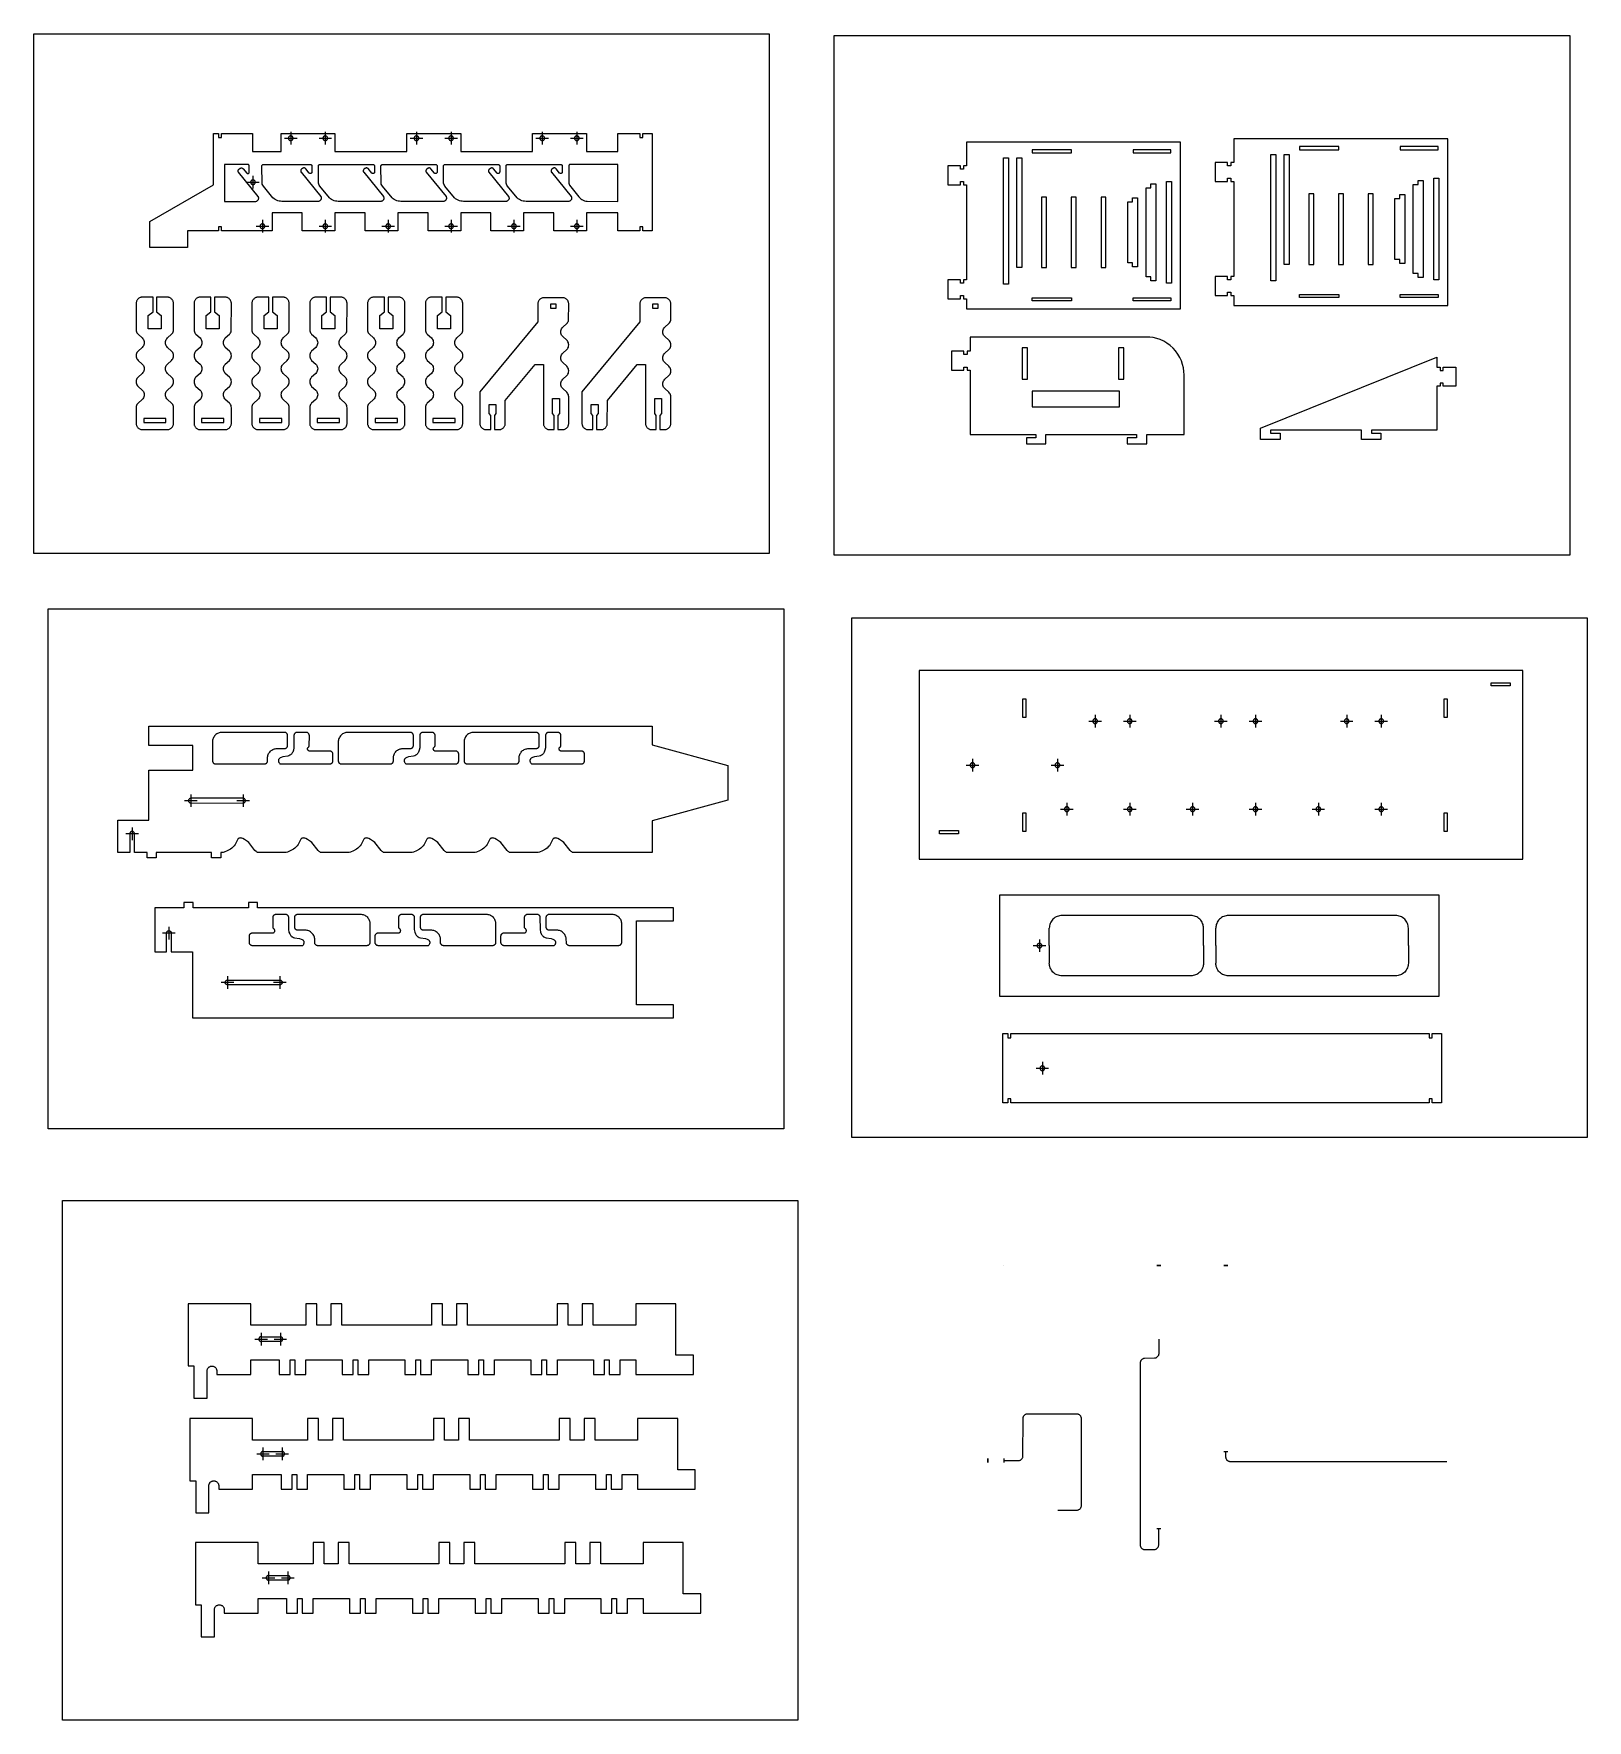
# Model space of a CAD drawing. Extents: x -19 to 11.9, y -9 to 24.5.
import ezdxf

# ---------------------------------------------------------------- set-up
doc = ezdxf.new("R2010")
doc.units = 0
doc.header["$MEASUREMENT"] = 0
doc.layers.add('DEFAULT', color=7, linetype='CONTINUOUS')

msp = doc.modelspace()

# ---------------------------------------------------------------- linework, layer by layer
at = {"layer": 'DEFAULT'}
for points in [[(-18.966369, 24.480942), (-4.346369, 24.480942), (-4.346369, 14.150942), (-18.966369, 14.150942)], [(-3.052558, 24.446273), (11.567442, 24.446273), (11.567442, 14.116273), (-3.052558, 14.116273)], [(-18.677343, 13.048717), (-4.057343, 13.048717), (-4.057343, 2.718717), (-18.677343, 2.718717)], [(-2.704706, 12.874878), (11.915294, 12.874878), (11.915294, 2.544878), (-2.704706, 2.544878)], [(-18.395343, 1.292899), (-3.775343, 1.292899), (-3.775343, -9.037101), (-18.395343, -9.037101)]]:
    msp.add_lwpolyline(points, close=True, dxfattribs=at)
for points in [[(-16.658215, 20.230666), (-16.658215, 20.750766), (-15.395333, 21.475809), (-15.395333, 22.495754), (-15.295417, 22.495754), (-15.295417, 22.415965), (-15.232917, 22.415965), (-15.232917, 22.495754), (-14.619565, 22.495754), (-14.619565, 22.138574), (-14.050068, 22.138574), (-14.050068, 22.495754), (-12.978266, 22.495754), (-12.978266, 22.138574), (-11.550068, 22.138574), (-11.550068, 22.495754), (-10.478266, 22.495754), (-10.478266, 22.138574), (-9.050068, 22.138574), (-9.050068, 22.495754), (-7.978266, 22.495754), (-7.978266, 22.138574), (-7.354299, 22.138574), (-7.354299, 22.495754), (-6.920417, 22.495754), (-6.920417, 22.415965), (-6.857917, 22.415965), (-6.857917, 22.495754), (-6.671491, 22.495754), (-6.671491, 21.53015), (-6.671491, 20.564547), (-6.857917, 20.564547), (-6.857917, 20.644336), (-6.920417, 20.644336), (-6.920417, 20.564547), (-7.354299, 20.564547), (-7.354299, 20.918335), (-7.978266, 20.918335), (-7.978266, 20.564547), (-8.628339, 20.564547), (-8.628339, 20.918335), (-9.228266, 20.918335), (-9.228266, 20.564547), (-9.878339, 20.564547), (-9.878339, 20.918335), (-10.478266, 20.918335), (-10.478266, 20.564547), (-11.128339, 20.564547), (-11.128339, 20.918335), (-11.728266, 20.918335), (-11.728266, 20.564547), (-12.378339, 20.564547), (-12.378339, 20.918335), (-12.978266, 20.918335), (-12.978266, 20.564547), (-13.628339, 20.564547), (-13.628339, 20.918335), (-14.228266, 20.918335), (-14.228266, 20.564547), (-15.232917, 20.564547), (-15.232917, 20.644336), (-15.295417, 20.644336), (-15.295417, 20.564547), (-15.908215, 20.564547), (-15.908215, 20.230666), (-16.658215, 20.230666)], [(-13.857917, 22.529739), (-13.857917, 22.279739)], [(-13.170417, 22.529739), (-13.170417, 22.279739)], [(-11.357917, 22.529739), (-11.357917, 22.279739)], [(-10.670417, 22.529739), (-10.670417, 22.279739)], [(-8.857917, 22.529739), (-8.857917, 22.279739)], [(-8.170417, 22.529739), (-8.170417, 22.279739)], [(-13.982917, 22.404739), (-13.732917, 22.404739)], [(-13.811042, 22.404739), (-13.811232, 22.408951), (-13.811825, 22.413269), (-13.812851, 22.417637), (-13.814333, 22.421994), (-13.816279, 22.426269), (-13.818683, 22.43039), (-13.821525, 22.434284), (-13.824771, 22.437885), (-13.828372, 22.441131), (-13.832267, 22.443973), (-13.836388, 22.446377), (-13.840663, 22.448323), (-13.845019, 22.449805), (-13.849387, 22.450832), (-13.853705, 22.451424), (-13.857917, 22.451614), (-13.862129, 22.451424), (-13.866446, 22.450832), (-13.870815, 22.449805), (-13.875171, 22.448323), (-13.879446, 22.446377), (-13.883567, 22.443973), (-13.887462, 22.441131), (-13.891063, 22.437885), (-13.894309, 22.434284), (-13.897151, 22.43039), (-13.899555, 22.426269), (-13.901501, 22.421994), (-13.902983, 22.417637), (-13.904009, 22.413269), (-13.904602, 22.408951), (-13.904792, 22.404739), (-13.904602, 22.400527), (-13.904009, 22.39621), (-13.902983, 22.391841), (-13.901501, 22.387485), (-13.899555, 22.38321), (-13.897151, 22.379089), (-13.894309, 22.375194), (-13.891063, 22.371593), (-13.887462, 22.368348), (-13.883567, 22.365505), (-13.879446, 22.363101), (-13.875171, 22.361155), (-13.870815, 22.359673), (-13.866446, 22.358647), (-13.862129, 22.358054), (-13.857917, 22.357864), (-13.853705, 22.358054), (-13.849387, 22.358647), (-13.845019, 22.359673), (-13.840663, 22.361155), (-13.836388, 22.363101), (-13.832267, 22.365505), (-13.828372, 22.368348), (-13.824771, 22.371593), (-13.821525, 22.375194), (-13.818683, 22.379089), (-13.816279, 22.38321), (-13.814333, 22.387485), (-13.812851, 22.391841), (-13.811825, 22.39621), (-13.811232, 22.400527), (-13.811042, 22.404739)], [(-13.295417, 22.404739), (-13.045417, 22.404739)], [(-13.123542, 22.404739), (-13.123732, 22.408951), (-13.124325, 22.413269), (-13.125351, 22.417637), (-13.126833, 22.421994), (-13.128779, 22.426269), (-13.131183, 22.43039), (-13.134025, 22.434284), (-13.137271, 22.437885), (-13.140872, 22.441131), (-13.144767, 22.443973), (-13.148888, 22.446377), (-13.153163, 22.448323), (-13.157519, 22.449805), (-13.161887, 22.450832), (-13.166205, 22.451424), (-13.170417, 22.451614), (-13.174629, 22.451424), (-13.178946, 22.450832), (-13.183315, 22.449805), (-13.187671, 22.448323), (-13.191946, 22.446377), (-13.196067, 22.443973), (-13.199962, 22.441131), (-13.203563, 22.437885), (-13.206809, 22.434284), (-13.209651, 22.43039), (-13.212055, 22.426269), (-13.214001, 22.421994), (-13.215483, 22.417637), (-13.216509, 22.413269), (-13.217102, 22.408951), (-13.217292, 22.404739), (-13.217102, 22.400527), (-13.216509, 22.39621), (-13.215483, 22.391841), (-13.214001, 22.387485), (-13.212055, 22.38321), (-13.209651, 22.379089), (-13.206809, 22.375194), (-13.203563, 22.371593), (-13.199962, 22.368348), (-13.196067, 22.365505), (-13.191946, 22.363101), (-13.187671, 22.361155), (-13.183315, 22.359673), (-13.178946, 22.358647), (-13.174629, 22.358054), (-13.170417, 22.357864), (-13.166205, 22.358054), (-13.161887, 22.358647), (-13.157519, 22.359673), (-13.153163, 22.361155), (-13.148888, 22.363101), (-13.144767, 22.365505), (-13.140872, 22.368348), (-13.137271, 22.371593), (-13.134025, 22.375194), (-13.131183, 22.379089), (-13.128779, 22.38321), (-13.126833, 22.387485), (-13.125351, 22.391841), (-13.124325, 22.39621), (-13.123732, 22.400527), (-13.123542, 22.404739)], [(-11.482917, 22.404739), (-11.232917, 22.404739)], [(-11.311042, 22.404739), (-11.311232, 22.408951), (-11.311825, 22.413269), (-11.312851, 22.417637), (-11.314333, 22.421994), (-11.316279, 22.426269), (-11.318683, 22.43039), (-11.321525, 22.434284), (-11.324771, 22.437885), (-11.328372, 22.441131), (-11.332267, 22.443973), (-11.336388, 22.446377), (-11.340663, 22.448323), (-11.345019, 22.449805), (-11.349387, 22.450832), (-11.353705, 22.451424), (-11.357917, 22.451614), (-11.362129, 22.451424), (-11.366446, 22.450832), (-11.370815, 22.449805), (-11.375171, 22.448323), (-11.379446, 22.446377), (-11.383567, 22.443973), (-11.387462, 22.441131), (-11.391063, 22.437885), (-11.394309, 22.434284), (-11.397151, 22.43039), (-11.399555, 22.426269), (-11.401501, 22.421994), (-11.402983, 22.417637), (-11.404009, 22.413269), (-11.404602, 22.408951), (-11.404792, 22.404739), (-11.404602, 22.400527), (-11.404009, 22.39621), (-11.402983, 22.391841), (-11.401501, 22.387485), (-11.399555, 22.38321), (-11.397151, 22.379089), (-11.394309, 22.375194), (-11.391063, 22.371593), (-11.387462, 22.368348), (-11.383567, 22.365505), (-11.379446, 22.363101), (-11.375171, 22.361155), (-11.370815, 22.359673), (-11.366446, 22.358647), (-11.362129, 22.358054), (-11.357917, 22.357864), (-11.353705, 22.358054), (-11.349387, 22.358647), (-11.345019, 22.359673), (-11.340663, 22.361155), (-11.336388, 22.363101), (-11.332267, 22.365505), (-11.328372, 22.368348), (-11.324771, 22.371593), (-11.321525, 22.375194), (-11.318683, 22.379089), (-11.316279, 22.38321), (-11.314333, 22.387485), (-11.312851, 22.391841), (-11.311825, 22.39621), (-11.311232, 22.400527), (-11.311042, 22.404739)], [(-10.795417, 22.404739), (-10.545417, 22.404739)], [(-10.623542, 22.404739), (-10.623732, 22.408951), (-10.624325, 22.413269), (-10.625351, 22.417637), (-10.626833, 22.421994), (-10.628779, 22.426269), (-10.631183, 22.43039), (-10.634025, 22.434284), (-10.637271, 22.437885), (-10.640872, 22.441131), (-10.644767, 22.443973), (-10.648888, 22.446377), (-10.653163, 22.448323), (-10.657519, 22.449805), (-10.661887, 22.450832), (-10.666205, 22.451424), (-10.670417, 22.451614), (-10.674629, 22.451424), (-10.678946, 22.450832), (-10.683315, 22.449805), (-10.687671, 22.448323), (-10.691946, 22.446377), (-10.696067, 22.443973), (-10.699962, 22.441131), (-10.703563, 22.437885), (-10.706809, 22.434284), (-10.709651, 22.43039), (-10.712055, 22.426269), (-10.714001, 22.421994), (-10.715483, 22.417637), (-10.716509, 22.413269), (-10.717102, 22.408951), (-10.717292, 22.404739), (-10.717102, 22.400527), (-10.716509, 22.39621), (-10.715483, 22.391841), (-10.714001, 22.387485), (-10.712055, 22.38321), (-10.709651, 22.379089), (-10.706809, 22.375194), (-10.703563, 22.371593), (-10.699962, 22.368348), (-10.696067, 22.365505), (-10.691946, 22.363101), (-10.687671, 22.361155), (-10.683315, 22.359673), (-10.678946, 22.358647), (-10.674629, 22.358054), (-10.670417, 22.357864), (-10.666205, 22.358054), (-10.661887, 22.358647), (-10.657519, 22.359673), (-10.653163, 22.361155), (-10.648888, 22.363101), (-10.644767, 22.365505), (-10.640872, 22.368348), (-10.637271, 22.371593), (-10.634025, 22.375194), (-10.631183, 22.379089), (-10.628779, 22.38321), (-10.626833, 22.387485), (-10.625351, 22.391841), (-10.624325, 22.39621), (-10.623732, 22.400527), (-10.623542, 22.404739)], [(-8.982917, 22.404739), (-8.732917, 22.404739)], [(-8.811042, 22.404739), (-8.811232, 22.408951), (-8.811825, 22.413269), (-8.812851, 22.417637), (-8.814333, 22.421994), (-8.816279, 22.426269), (-8.818683, 22.43039), (-8.821525, 22.434284), (-8.824771, 22.437885), (-8.828372, 22.441131), (-8.832267, 22.443973), (-8.836388, 22.446377), (-8.840663, 22.448323), (-8.845019, 22.449805), (-8.849387, 22.450832), (-8.853705, 22.451424), (-8.857917, 22.451614), (-8.862129, 22.451424), (-8.866446, 22.450832), (-8.870815, 22.449805), (-8.875171, 22.448323), (-8.879446, 22.446377), (-8.883567, 22.443973), (-8.887462, 22.441131), (-8.891063, 22.437885), (-8.894309, 22.434284), (-8.897151, 22.43039), (-8.899555, 22.426269), (-8.901501, 22.421994), (-8.902983, 22.417637), (-8.904009, 22.413269), (-8.904602, 22.408951), (-8.904792, 22.404739), (-8.904602, 22.400527), (-8.904009, 22.39621), (-8.902983, 22.391841), (-8.901501, 22.387485), (-8.899555, 22.38321), (-8.897151, 22.379089), (-8.894309, 22.375194), (-8.891063, 22.371593), (-8.887462, 22.368348), (-8.883567, 22.365505), (-8.879446, 22.363101), (-8.875171, 22.361155), (-8.870815, 22.359673), (-8.866446, 22.358647), (-8.862129, 22.358054), (-8.857917, 22.357864), (-8.853705, 22.358054), (-8.849387, 22.358647), (-8.845019, 22.359673), (-8.840663, 22.361155), (-8.836388, 22.363101), (-8.832267, 22.365505), (-8.828372, 22.368348), (-8.824771, 22.371593), (-8.821525, 22.375194), (-8.818683, 22.379089), (-8.816279, 22.38321), (-8.814333, 22.387485), (-8.812851, 22.391841), (-8.811825, 22.39621), (-8.811232, 22.400527), (-8.811042, 22.404739)], [(-8.295417, 22.404739), (-8.045417, 22.404739)], [(-8.123542, 22.404739), (-8.123732, 22.408951), (-8.124325, 22.413269), (-8.125351, 22.417637), (-8.126833, 22.421994), (-8.128779, 22.426269), (-8.131183, 22.43039), (-8.134025, 22.434284), (-8.137271, 22.437885), (-8.140872, 22.441131), (-8.144767, 22.443973), (-8.148888, 22.446377), (-8.153163, 22.448323), (-8.157519, 22.449805), (-8.161887, 22.450832), (-8.166205, 22.451424), (-8.170417, 22.451614), (-8.174629, 22.451424), (-8.178946, 22.450832), (-8.183315, 22.449805), (-8.187671, 22.448323), (-8.191946, 22.446377), (-8.196067, 22.443973), (-8.199962, 22.441131), (-8.203563, 22.437885), (-8.206809, 22.434284), (-8.209651, 22.43039), (-8.212055, 22.426269), (-8.214001, 22.421994), (-8.215483, 22.417637), (-8.216509, 22.413269), (-8.217102, 22.408951), (-8.217292, 22.404739), (-8.217102, 22.400527), (-8.216509, 22.39621), (-8.215483, 22.391841), (-8.214001, 22.387485), (-8.212055, 22.38321), (-8.209651, 22.379089), (-8.206809, 22.375194), (-8.203563, 22.371593), (-8.199962, 22.368348), (-8.196067, 22.365505), (-8.191946, 22.363101), (-8.187671, 22.361155), (-8.183315, 22.359673), (-8.178946, 22.358647), (-8.174629, 22.358054), (-8.170417, 22.357864), (-8.166205, 22.358054), (-8.161887, 22.358647), (-8.157519, 22.359673), (-8.153163, 22.361155), (-8.148888, 22.363101), (-8.144767, 22.365505), (-8.140872, 22.368348), (-8.137271, 22.371593), (-8.134025, 22.375194), (-8.131183, 22.379089), (-8.128779, 22.38321), (-8.126833, 22.387485), (-8.125351, 22.391841), (-8.124325, 22.39621), (-8.123732, 22.400527), (-8.123542, 22.404739)], [(-0.421681, 21.479369), (-0.421681, 19.588744), (-0.484181, 19.588744), (-0.484181, 19.526244), (-0.546681, 19.526244), (-0.546681, 19.588744), (-0.796681, 19.588744), (-0.796681, 19.213744), (-0.546681, 19.213744), (-0.546681, 19.276244), (-0.484181, 19.276244), (-0.484181, 19.213744), (-0.421681, 19.213744), (-0.421681, 19.016413), (3.828319, 19.016413), (3.828319, 22.328913), (-0.421681, 22.328913), (-0.421681, 21.854369), (-0.484181, 21.854369), (-0.484181, 21.791869), (-0.546681, 21.791869), (-0.546681, 21.854369), (-0.796681, 21.854369), (-0.796681, 21.479369), (-0.546681, 21.479369), (-0.546681, 21.541869), (-0.484181, 21.541869), (-0.484181, 21.479369), (-0.421681, 21.479369)], [(0.881859, 22.173252), (0.881859, 22.110752), (1.665677, 22.110752), (1.665677, 22.173252), (0.881859, 22.173252)], [(3.637034, 22.110752), (3.637034, 22.173252), (2.886004, 22.173252), (2.886004, 22.110752), (3.637034, 22.110752)], [(4.891404, 21.544826), (4.891404, 19.654201), (4.828904, 19.654201), (4.828904, 19.591701), (4.766404, 19.591701), (4.766404, 19.654201), (4.516404, 19.654201), (4.516404, 19.279201), (4.766404, 19.279201), (4.766404, 19.341701), (4.828904, 19.341701), (4.828904, 19.279201), (4.891404, 19.279201), (4.891404, 19.081869), (9.141404, 19.081869), (9.141404, 22.394369), (4.891404, 22.394369), (4.891404, 21.919826), (4.828904, 21.919826), (4.828904, 21.857326), (4.766404, 21.857326), (4.766404, 21.919826), (4.516404, 21.919826), (4.516404, 21.544826), (4.766404, 21.544826), (4.766404, 21.607326), (4.828904, 21.607326), (4.828904, 21.544826), (4.891404, 21.544826)], [(6.194943, 22.238709), (6.194943, 22.176209), (6.978761, 22.176209), (6.978761, 22.238709), (6.194943, 22.238709)], [(8.950119, 22.176209), (8.950119, 22.238709), (8.199088, 22.238709), (8.199088, 22.176209), (8.950119, 22.176209)], [(-14.803675, 21.796265), (-14.73279, 21.709971), (-14.729037, 21.707041), (-14.724774, 21.704667), (-14.720136, 21.702968), (-14.715287, 21.702022), (-14.710411, 21.701848), (-14.705683, 21.702413), (-14.701253, 21.703633), (-14.697049, 21.70549), (-14.69303, 21.708042), (-14.689362, 21.71126), (-14.686205, 21.71506), (-14.683686, 21.719309), (-14.681886, 21.723844), (-14.680831, 21.728487), (-14.680493, 21.851223), (-14.680619, 21.854031), (-14.681014, 21.856909), (-14.681699, 21.859822), (-14.682687, 21.862726), (-14.683984, 21.865576), (-14.685587, 21.868323), (-14.687482, 21.87092), (-14.689646, 21.87332), (-14.692046, 21.875484), (-14.694642, 21.877379), (-14.69739, 21.878982), (-14.70024, 21.880279), (-14.703144, 21.881267), (-14.706056, 21.881951), (-14.708935, 21.882347), (-15.174518, 21.882473), (-15.174518, 21.149387), (-14.556582, 21.149387), (-14.548106, 21.149964), (-14.539537, 21.151756), (-14.531137, 21.154801), (-14.523179, 21.159062), (-14.515917, 21.164425), (-14.509565, 21.170709), (-14.504273, 21.177682), (-14.500117, 21.185092), (-14.497005, 21.192997), (-14.49495, 21.201507), (-14.4941, 21.210401), (-14.494537, 21.219418), (-14.496269, 21.228278), (-14.499223, 21.23671), (-14.503254, 21.244481), (-14.895781, 21.726508), (-14.898052, 21.730228), (-14.900019, 21.734261), (-14.901626, 21.738573), (-14.902823, 21.743115), (-14.903566, 21.747828), (-14.903827, 21.752643), (-14.90359, 21.757484), (-14.902854, 21.762276), (-14.901634, 21.766941), (-14.899962, 21.771409), (-14.897881, 21.77562), (-14.895443, 21.779523), (-14.892709, 21.783081), (-14.889739, 21.78627), (-14.86963, 21.802932), (-14.866247, 21.805449), (-14.862528, 21.80772), (-14.858494, 21.809687), (-14.854182, 21.811294), (-14.849641, 21.812491), (-14.844928, 21.813235), (-14.840113, 21.813496), (-14.835271, 21.813258), (-14.83048, 21.812522), (-14.825815, 21.811302), (-14.821346, 21.80963), (-14.817136, 21.807549), (-14.813233, 21.805112), (-14.809675, 21.802377), (-14.806485, 21.799407), (-14.803675, 21.796265)], [(-13.559547, 21.796265), (-13.562357, 21.799407), (-13.565547, 21.802377), (-13.569105, 21.805112), (-13.573008, 21.807549), (-13.577218, 21.80963), (-13.581687, 21.811302), (-13.586352, 21.812522), (-13.591143, 21.813258), (-13.595985, 21.813496), (-13.6008, 21.813235), (-13.605512, 21.812491), (-13.610054, 21.811294), (-13.614366, 21.809687), (-13.618399, 21.80772), (-13.622119, 21.805449), (-13.642468, 21.789081), (-13.645611, 21.78627), (-13.648581, 21.783081), (-13.651315, 21.779523), (-13.653753, 21.77562), (-13.655834, 21.771409), (-13.657506, 21.766941), (-13.658725, 21.762276), (-13.659462, 21.757484), (-13.659699, 21.752643), (-13.659438, 21.747828), (-13.658694, 21.743115), (-13.657498, 21.738573), (-13.655891, 21.734261), (-13.653924, 21.730228), (-13.651653, 21.726508), (-13.259126, 21.244481), (-13.255095, 21.23671), (-13.252141, 21.228278), (-13.250409, 21.219418), (-13.249971, 21.210401), (-13.250822, 21.201507), (-13.252877, 21.192997), (-13.255989, 21.185092), (-13.260145, 21.177682), (-13.265437, 21.170709), (-13.271789, 21.164425), (-13.27905, 21.159062), (-13.287009, 21.154801), (-13.295409, 21.151756), (-13.303977, 21.149964), (-14.034804, 21.149387), (-14.061846, 21.150854), (-14.089065, 21.155346), (-14.115951, 21.162923), (-14.141983, 21.173527), (-14.166661, 21.186987), (-14.189533, 21.203023), (-14.210226, 21.221266), (-14.401947, 21.45379), (-14.413919, 21.4713), (-14.422864, 21.49088), (-14.428317, 21.511705), (-14.430117, 21.851223), (-14.42999, 21.854031), (-14.429595, 21.856909), (-14.428911, 21.859822), (-14.427923, 21.862726), (-14.426626, 21.865576), (-14.425023, 21.868323), (-14.423128, 21.87092), (-14.420964, 21.87332), (-14.418564, 21.875484), (-14.415967, 21.877379), (-14.41322, 21.878982), (-14.41037, 21.880279), (-14.407465, 21.881267), (-14.404553, 21.881951), (-14.401675, 21.882347), (-13.467615, 21.882473), (-13.464807, 21.882347), (-13.461928, 21.881951), (-13.459016, 21.881267), (-13.456112, 21.880279), (-13.453262, 21.878982), (-13.450514, 21.877379), (-13.447918, 21.875484), (-13.445517, 21.87332), (-13.443354, 21.87092), (-13.441458, 21.868323), (-13.439856, 21.865576), (-13.438559, 21.862726), (-13.437571, 21.859822), (-13.436886, 21.856909), (-13.436491, 21.854031), (-13.436365, 21.73307), (-13.436702, 21.728487), (-13.437758, 21.723844), (-13.439558, 21.719309), (-13.442077, 21.71506), (-13.445234, 21.71126), (-13.448901, 21.708042), (-13.452921, 21.70549), (-13.457125, 21.703633), (-13.461555, 21.702413), (-13.466283, 21.701848), (-13.471159, 21.702022), (-13.476007, 21.702968), (-13.480646, 21.704667), (-13.484908, 21.707041), (-13.488662, 21.709971), (-13.559547, 21.796265)], [(-12.381373, 21.802932), (-12.401483, 21.78627), (-12.404453, 21.783081), (-12.407187, 21.779523), (-12.409625, 21.77562), (-12.411706, 21.771409), (-12.413378, 21.766941), (-12.414597, 21.762276), (-12.415334, 21.757484), (-12.415571, 21.752643), (-12.41531, 21.747828), (-12.414566, 21.743115), (-12.41337, 21.738573), (-12.411763, 21.734261), (-12.409796, 21.730228), (-12.407524, 21.726508), (-12.014997, 21.244481), (-12.010967, 21.23671), (-12.008013, 21.228278), (-12.006281, 21.219418), (-12.005843, 21.210401), (-12.006694, 21.201507), (-12.008748, 21.192997), (-12.011861, 21.185092), (-12.016016, 21.177682), (-12.021308, 21.170709), (-12.02766, 21.164425), (-12.034922, 21.159062), (-12.042881, 21.154801), (-12.051281, 21.151756), (-12.059849, 21.149964), (-12.912814, 21.149387), (-12.939857, 21.150854), (-12.967075, 21.155346), (-12.993961, 21.162923), (-13.019994, 21.173527), (-13.044671, 21.186987), (-13.067543, 21.203023), (-13.088236, 21.221266), (-13.279957, 21.45379), (-13.291929, 21.4713), (-13.300874, 21.49088), (-13.306328, 21.511705), (-13.308127, 21.851223), (-13.308001, 21.854031), (-13.307606, 21.856909), (-13.306921, 21.859822), (-13.305933, 21.862726), (-13.304636, 21.865576), (-13.303033, 21.868323), (-13.301138, 21.87092), (-13.298974, 21.87332), (-13.296574, 21.875484), (-13.293978, 21.877379), (-13.29123, 21.878982), (-13.28838, 21.880279), (-13.285476, 21.881267), (-13.282564, 21.881951), (-13.279685, 21.882347), (-12.223486, 21.882473), (-12.220678, 21.882347), (-12.2178, 21.881951), (-12.214888, 21.881267), (-12.211983, 21.880279), (-12.209133, 21.878982), (-12.206386, 21.877379), (-12.20379, 21.875484), (-12.201389, 21.87332), (-12.199225, 21.87092), (-12.19733, 21.868323), (-12.195728, 21.865576), (-12.194431, 21.862726), (-12.193443, 21.859822), (-12.192758, 21.856909), (-12.192363, 21.854031), (-12.192236, 21.73307), (-12.192574, 21.728487), (-12.193629, 21.723844), (-12.195429, 21.719309), (-12.197948, 21.71506), (-12.201106, 21.71126), (-12.204773, 21.708042), (-12.208793, 21.70549), (-12.212997, 21.703633), (-12.217427, 21.702413), (-12.222155, 21.701848), (-12.227031, 21.702022), (-12.231879, 21.702968), (-12.236518, 21.704667), (-12.24078, 21.707041), (-12.244534, 21.709971), (-12.318229, 21.799407), (-12.321419, 21.802377), (-12.324977, 21.805112), (-12.32888, 21.807549), (-12.33309, 21.80963), (-12.337559, 21.811302), (-12.342224, 21.812522), (-12.347015, 21.813258), (-12.351857, 21.813496), (-12.356672, 21.813235), (-12.361384, 21.812491), (-12.365926, 21.811294), (-12.370238, 21.809687), (-12.374271, 21.80772), (-12.377991, 21.805449), (-12.381373, 21.802932)], [(-11.07129, 21.796265), (-11.074101, 21.799407), (-11.077291, 21.802377), (-11.080849, 21.805112), (-11.084751, 21.807549), (-11.088962, 21.80963), (-11.093431, 21.811302), (-11.098096, 21.812522), (-11.102887, 21.813258), (-11.107729, 21.813496), (-11.112543, 21.813235), (-11.117256, 21.812491), (-11.121798, 21.811294), (-11.12611, 21.809687), (-11.130143, 21.80772), (-11.133863, 21.805449), (-11.154212, 21.789081), (-11.157355, 21.78627), (-11.160324, 21.783081), (-11.163059, 21.779523), (-11.165497, 21.77562), (-11.167578, 21.771409), (-11.16925, 21.766941), (-11.170469, 21.762276), (-11.171206, 21.757484), (-11.171443, 21.752643), (-11.171182, 21.747828), (-11.170438, 21.743115), (-11.169242, 21.738573), (-11.167635, 21.734261), (-11.165667, 21.730228), (-11.163396, 21.726508), (-10.770869, 21.244481), (-10.766838, 21.23671), (-10.763885, 21.228278), (-10.762153, 21.219418), (-10.761715, 21.210401), (-10.762566, 21.201507), (-10.76462, 21.192997), (-10.767733, 21.185092), (-10.771888, 21.177682), (-10.77718, 21.170709), (-10.783532, 21.164425), (-10.790794, 21.159062), (-10.798753, 21.154801), (-10.807153, 21.151756), (-10.815721, 21.149964), (-11.668686, 21.149387), (-11.695729, 21.150854), (-11.722947, 21.155346), (-11.749833, 21.162923), (-11.775866, 21.173527), (-11.800543, 21.186987), (-11.823415, 21.203023), (-11.844108, 21.221266), (-12.035829, 21.45379), (-12.047801, 21.4713), (-12.056746, 21.49088), (-12.062199, 21.511705), (-12.063999, 21.851223), (-12.063873, 21.854031), (-12.063477, 21.856909), (-12.062793, 21.859822), (-12.061805, 21.862726), (-12.060508, 21.865576), (-12.058905, 21.868323), (-12.05701, 21.87092), (-12.054846, 21.87332), (-12.052446, 21.875484), (-12.049849, 21.877379), (-12.047102, 21.878982), (-12.044252, 21.880279), (-12.041348, 21.881267), (-12.038435, 21.881951), (-12.035557, 21.882347), (-10.979358, 21.882473), (-10.97655, 21.882347), (-10.973672, 21.881951), (-10.97076, 21.881267), (-10.967855, 21.880279), (-10.965005, 21.878982), (-10.962258, 21.877379), (-10.959661, 21.875484), (-10.957261, 21.87332), (-10.955097, 21.87092), (-10.953202, 21.868323), (-10.951599, 21.865576), (-10.950302, 21.862726), (-10.949315, 21.859822), (-10.94863, 21.856909), (-10.948235, 21.854031), (-10.948108, 21.73307), (-10.948446, 21.728487), (-10.949501, 21.723844), (-10.951301, 21.719309), (-10.95382, 21.71506), (-10.956978, 21.71126), (-10.960645, 21.708042), (-10.964665, 21.70549), (-10.968868, 21.703633), (-10.973299, 21.702413), (-10.978027, 21.701848), (-10.982903, 21.702022), (-10.987751, 21.702968), (-10.99239, 21.704667), (-10.996652, 21.707041), (-11.000406, 21.709971), (-11.07129, 21.796265)], [(-9.827162, 21.796265), (-9.829973, 21.799407), (-9.833162, 21.802377), (-9.836721, 21.805112), (-9.840623, 21.807549), (-9.844834, 21.80963), (-9.849302, 21.811302), (-9.853967, 21.812522), (-9.858759, 21.813258), (-9.863601, 21.813496), (-9.868415, 21.813235), (-9.873128, 21.812491), (-9.87767, 21.811294), (-9.881982, 21.809687), (-9.886015, 21.80772), (-9.889735, 21.805449), (-9.910084, 21.789081), (-9.913227, 21.78627), (-9.916196, 21.783081), (-9.918931, 21.779523), (-9.921369, 21.77562), (-9.92345, 21.771409), (-9.925122, 21.766941), (-9.926341, 21.762276), (-9.927077, 21.757484), (-9.927315, 21.752643), (-9.927054, 21.747828), (-9.92631, 21.743115), (-9.925114, 21.738573), (-9.923506, 21.734261), (-9.921539, 21.730228), (-9.919268, 21.726508), (-9.526741, 21.244481), (-9.52271, 21.23671), (-9.519757, 21.228278), (-9.518025, 21.219418), (-9.517587, 21.210401), (-9.518437, 21.201507), (-9.520492, 21.192997), (-9.523604, 21.185092), (-9.52776, 21.177682), (-9.533052, 21.170709), (-9.539404, 21.164425), (-9.546666, 21.159062), (-9.554625, 21.154801), (-9.563025, 21.151756), (-9.571593, 21.149964), (-10.424558, 21.149387), (-10.451601, 21.150854), (-10.478819, 21.155346), (-10.505705, 21.162923), (-10.531737, 21.173527), (-10.556415, 21.186987), (-10.579287, 21.203023), (-10.59998, 21.221266), (-10.791701, 21.45379), (-10.803673, 21.4713), (-10.812618, 21.49088), (-10.818071, 21.511705), (-10.819871, 21.851223), (-10.819745, 21.854031), (-10.819349, 21.856909), (-10.818665, 21.859822), (-10.817677, 21.862726), (-10.81638, 21.865576), (-10.814777, 21.868323), (-10.812882, 21.87092), (-10.810718, 21.87332), (-10.808318, 21.875484), (-10.805721, 21.877379), (-10.802974, 21.878982), (-10.800124, 21.880279), (-10.79722, 21.881267), (-10.794307, 21.881951), (-10.791429, 21.882347), (-9.73523, 21.882473), (-9.732422, 21.882347), (-9.729544, 21.881951), (-9.726631, 21.881267), (-9.723727, 21.880279), (-9.720877, 21.878982), (-9.71813, 21.877379), (-9.715533, 21.875484), (-9.713133, 21.87332), (-9.710969, 21.87092), (-9.709074, 21.868323), (-9.707471, 21.865576), (-9.706174, 21.862726), (-9.705186, 21.859822), (-9.704502, 21.856909), (-9.704107, 21.854031), (-9.70398, 21.73307), (-9.704318, 21.728487), (-9.705373, 21.723844), (-9.707173, 21.719309), (-9.709692, 21.71506), (-9.712849, 21.71126), (-9.716517, 21.708042), (-9.720537, 21.70549), (-9.72474, 21.703633), (-9.729171, 21.702413), (-9.733899, 21.701848), (-9.738775, 21.702022), (-9.743623, 21.702968), (-9.748262, 21.704667), (-9.752524, 21.707041), (-9.756278, 21.709971), (-9.827162, 21.796265)], [(-8.583034, 21.796265), (-8.585844, 21.799407), (-8.589034, 21.802377), (-8.592592, 21.805112), (-8.596495, 21.807549), (-8.600706, 21.80963), (-8.605174, 21.811302), (-8.609839, 21.812522), (-8.614631, 21.813258), (-8.619472, 21.813496), (-8.624287, 21.813235), (-8.629, 21.812491), (-8.633542, 21.811294), (-8.637853, 21.809687), (-8.641887, 21.80772), (-8.645606, 21.805449), (-8.665956, 21.789081), (-8.669099, 21.78627), (-8.672068, 21.783081), (-8.674803, 21.779523), (-8.67724, 21.77562), (-8.679322, 21.771409), (-8.680994, 21.766941), (-8.682213, 21.762276), (-8.682949, 21.757484), (-8.683187, 21.752643), (-8.682926, 21.747828), (-8.682182, 21.743115), (-8.680985, 21.738573), (-8.679378, 21.734261), (-8.677411, 21.730228), (-8.67514, 21.726508), (-8.282613, 21.244481), (-8.278582, 21.23671), (-8.275629, 21.228278), (-8.273897, 21.219418), (-8.273459, 21.210401), (-8.274309, 21.201507), (-8.276364, 21.192997), (-8.279476, 21.185092), (-8.283632, 21.177682), (-8.288924, 21.170709), (-8.295276, 21.164425), (-8.302538, 21.159062), (-8.310497, 21.154801), (-8.318896, 21.151756), (-8.327465, 21.149964), (-9.18043, 21.149387), (-9.207472, 21.150854), (-9.234691, 21.155346), (-9.261577, 21.162923), (-9.287609, 21.173527), (-9.312287, 21.186987), (-9.335159, 21.203023), (-9.355852, 21.221266), (-9.547573, 21.45379), (-9.559545, 21.4713), (-9.56849, 21.49088), (-9.573943, 21.511705), (-9.575743, 21.851223), (-9.575616, 21.854031), (-9.575221, 21.856909), (-9.574537, 21.859822), (-9.573549, 21.862726), (-9.572252, 21.865576), (-9.570649, 21.868323), (-9.568754, 21.87092), (-9.56659, 21.87332), (-9.56419, 21.875484), (-9.561593, 21.877379), (-9.558846, 21.878982), (-9.555996, 21.880279), (-9.553092, 21.881267), (-9.550179, 21.881951), (-9.547301, 21.882347), (-8.491102, 21.882473), (-8.488294, 21.882347), (-8.485416, 21.881951), (-8.482503, 21.881267), (-8.479599, 21.880279), (-8.476749, 21.878982), (-8.474002, 21.877379), (-8.471405, 21.875484), (-8.469005, 21.87332), (-8.466841, 21.87092), (-8.464946, 21.868323), (-8.463343, 21.865576), (-8.462046, 21.862726), (-8.461058, 21.859822), (-8.460374, 21.856909), (-8.459978, 21.854031), (-8.459852, 21.73307), (-8.46019, 21.728487), (-8.461245, 21.723844), (-8.463045, 21.719309), (-8.465564, 21.71506), (-8.468721, 21.71126), (-8.472389, 21.708042), (-8.476408, 21.70549), (-8.480612, 21.703633), (-8.485043, 21.702413), (-8.48977, 21.701848), (-8.494646, 21.702022), (-8.499495, 21.702968), (-8.504134, 21.704667), (-8.508396, 21.707041), (-8.51215, 21.709971), (-8.583034, 21.796265)], [(-8.331615, 21.53284), (-8.329815, 21.511705), (-8.324362, 21.49088), (-8.315417, 21.4713), (-8.129962, 21.241287), (-8.111724, 21.221266), (-8.091031, 21.203023), (-8.068159, 21.186987), (-8.043481, 21.173527), (-8.017448, 21.162923), (-7.990563, 21.155346), (-7.963344, 21.150854), (-7.354299, 21.149387), (-7.354299, 21.882473), (-8.300365, 21.882473), (-8.303173, 21.882347), (-8.306051, 21.881951), (-8.308963, 21.881267), (-8.311868, 21.880279), (-8.314718, 21.878982), (-8.317465, 21.877379), (-8.320062, 21.875484), (-8.322462, 21.87332), (-8.324626, 21.87092), (-8.326521, 21.868323), (-8.328124, 21.865576), (-8.329421, 21.862726), (-8.330408, 21.859822), (-8.331093, 21.856909), (-8.331488, 21.854031), (-8.331615, 21.53284)], [(0.409638, 22.014961), (0.409638, 19.502773), (0.311232, 19.502773), (0.311232, 22.014961), (0.409638, 22.014961)], [(0.674906, 22.014961), (0.674906, 19.832218), (0.5765, 19.832218), (0.5765, 22.014961), (0.674906, 22.014961)], [(5.722723, 22.080418), (5.722723, 19.56823), (5.624317, 19.56823), (5.624317, 22.080418), (5.722723, 22.080418)], [(5.987991, 22.080418), (5.987991, 19.897675), (5.889585, 19.897675), (5.889585, 22.080418), (5.987991, 22.080418)], [(-14.732917, 21.53015), (-14.482917, 21.53015)], [(-14.561042, 21.53015), (-14.561232, 21.534362), (-14.561825, 21.53868), (-14.562851, 21.543048), (-14.564333, 21.547405), (-14.566279, 21.55168), (-14.568683, 21.555801), (-14.571525, 21.559695), (-14.574771, 21.563296), (-14.578372, 21.566542), (-14.582267, 21.569384), (-14.586388, 21.571789), (-14.590663, 21.573734), (-14.595019, 21.575216), (-14.599387, 21.576243), (-14.603705, 21.576836), (-14.607917, 21.577025), (-14.612129, 21.576836), (-14.616446, 21.576243), (-14.620815, 21.575216), (-14.625171, 21.573734), (-14.629446, 21.571789), (-14.633567, 21.569384), (-14.637462, 21.566542), (-14.641063, 21.563296), (-14.644309, 21.559695), (-14.647151, 21.555801), (-14.649555, 21.55168), (-14.651501, 21.547405), (-14.652983, 21.543048), (-14.654009, 21.53868), (-14.654602, 21.534362), (-14.654792, 21.53015), (-14.654602, 21.525938), (-14.654009, 21.521621), (-14.652983, 21.517252), (-14.651501, 21.512896), (-14.649555, 21.508621), (-14.647151, 21.5045), (-14.644309, 21.500605), (-14.641063, 21.497005), (-14.637462, 21.493759), (-14.633567, 21.490916), (-14.629446, 21.488512), (-14.625171, 21.486566), (-14.620815, 21.485085), (-14.616446, 21.484058), (-14.612129, 21.483465), (-14.607917, 21.483275), (-14.603705, 21.483465), (-14.599387, 21.484058), (-14.595019, 21.485085), (-14.590663, 21.486566), (-14.586388, 21.488512), (-14.582267, 21.490916), (-14.578372, 21.493759), (-14.574771, 21.497005), (-14.571525, 21.500605), (-14.568683, 21.5045), (-14.566279, 21.508621), (-14.564333, 21.512896), (-14.562851, 21.517252), (-14.561825, 21.521621), (-14.561232, 21.525938), (-14.561042, 21.53015)], [(-14.607917, 21.65515), (-14.607917, 21.40515)], [(3.340421, 19.568453), (3.242015, 19.568453), (3.242015, 19.648242), (3.143609, 19.648242), (3.143609, 20.534057), (3.143609, 21.419871), (3.242015, 21.419871), (3.242015, 21.49966), (3.340421, 21.49966), (3.340421, 20.534057), (3.340421, 19.568453)], [(3.550068, 20.534057), (3.550068, 21.543948), (3.648474, 21.543948), (3.648474, 20.534057), (3.648474, 19.524165), (3.550068, 19.524165), (3.550068, 20.534057)], [(8.653505, 19.63391), (8.555099, 19.63391), (8.555099, 19.713699), (8.456693, 19.713699), (8.456693, 20.599514), (8.456693, 21.485328), (8.555099, 21.485328), (8.555099, 21.565117), (8.653505, 21.565117), (8.653505, 20.599514), (8.653505, 19.63391)], [(8.863152, 20.599514), (8.863152, 21.609405), (8.961558, 21.609405), (8.961558, 20.599514), (8.961558, 19.589622), (8.863152, 19.589622), (8.863152, 20.599514)], [(1.166935, 20.534057), (1.166935, 21.235895), (1.068529, 21.235895), (1.068529, 20.534057), (1.068529, 19.832218), (1.166935, 19.832218), (1.166935, 20.534057)], [(1.75737, 20.534057), (1.75737, 21.235895), (1.658964, 21.235895), (1.658964, 20.534057), (1.658964, 19.832218), (1.75737, 19.832218), (1.75737, 20.534057)], [(2.347805, 20.534057), (2.347805, 21.235895), (2.249399, 21.235895), (2.249399, 20.534057), (2.249399, 19.832218), (2.347805, 19.832218), (2.347805, 20.534057)], [(2.878341, 19.846557), (2.878341, 19.926346), (2.779935, 19.926346), (2.779935, 20.534057), (2.779935, 21.141768), (2.878341, 21.141768), (2.878341, 21.221557), (2.976747, 21.221557), (2.976747, 20.534057), (2.976747, 19.846557), (2.878341, 19.846557)], [(6.48002, 20.599514), (6.48002, 21.301352), (6.381614, 21.301352), (6.381614, 20.599514), (6.381614, 19.897675), (6.48002, 19.897675), (6.48002, 20.599514)], [(7.070455, 20.599514), (7.070455, 21.301352), (6.972049, 21.301352), (6.972049, 20.599514), (6.972049, 19.897675), (7.070455, 19.897675), (7.070455, 20.599514)], [(7.66089, 20.599514), (7.66089, 21.301352), (7.562484, 21.301352), (7.562484, 20.599514), (7.562484, 19.897675), (7.66089, 19.897675), (7.66089, 20.599514)], [(8.191426, 19.912014), (8.191426, 19.991803), (8.09302, 19.991803), (8.09302, 20.599514), (8.09302, 21.207225), (8.191426, 21.207225), (8.191426, 21.287014), (8.289831, 21.287014), (8.289831, 20.599514), (8.289831, 19.912014), (8.191426, 19.912014)], [(-14.545417, 20.655561), (-14.295417, 20.655561)], [(-14.373542, 20.655561), (-14.373732, 20.659773), (-14.374325, 20.664091), (-14.375351, 20.668459), (-14.376833, 20.672816), (-14.378779, 20.677091), (-14.381183, 20.681212), (-14.384025, 20.685107), (-14.387271, 20.688707), (-14.390872, 20.691953), (-14.394767, 20.694796), (-14.398888, 20.6972), (-14.403163, 20.699145), (-14.407519, 20.700627), (-14.411887, 20.701654), (-14.416205, 20.702247), (-14.420417, 20.702436), (-14.424629, 20.702247), (-14.428946, 20.701654), (-14.433315, 20.700627), (-14.437671, 20.699145), (-14.441946, 20.6972), (-14.446067, 20.694796), (-14.449962, 20.691953), (-14.453563, 20.688707), (-14.456809, 20.685107), (-14.459651, 20.681212), (-14.462055, 20.677091), (-14.464001, 20.672816), (-14.465483, 20.668459), (-14.466509, 20.664091), (-14.467102, 20.659773), (-14.467292, 20.655561), (-14.467102, 20.65135), (-14.466509, 20.647032), (-14.465483, 20.642663), (-14.464001, 20.638307), (-14.462055, 20.634032), (-14.459651, 20.629911), (-14.456809, 20.626016), (-14.453563, 20.622416), (-14.449962, 20.61917), (-14.446067, 20.616327), (-14.441946, 20.613923), (-14.437671, 20.611978), (-14.433315, 20.610496), (-14.428946, 20.609469), (-14.424629, 20.608876), (-14.420417, 20.608686), (-14.416205, 20.608876), (-14.411887, 20.609469), (-14.407519, 20.610496), (-14.403163, 20.611978), (-14.398888, 20.613923), (-14.394767, 20.616327), (-14.390872, 20.61917), (-14.387271, 20.622416), (-14.384025, 20.626016), (-14.381183, 20.629911), (-14.378779, 20.634032), (-14.376833, 20.638307), (-14.375351, 20.642663), (-14.374325, 20.647032), (-14.373732, 20.65135), (-14.373542, 20.655561)], [(-14.420417, 20.780561), (-14.420417, 20.530561)], [(-13.295417, 20.655561), (-13.045417, 20.655561)], [(-13.123542, 20.655561), (-13.123732, 20.659773), (-13.124325, 20.664091), (-13.125351, 20.668459), (-13.126833, 20.672816), (-13.128779, 20.677091), (-13.131183, 20.681212), (-13.134025, 20.685107), (-13.137271, 20.688707), (-13.140872, 20.691953), (-13.144767, 20.694796), (-13.148888, 20.6972), (-13.153163, 20.699145), (-13.157519, 20.700627), (-13.161887, 20.701654), (-13.166205, 20.702247), (-13.170417, 20.702436), (-13.174629, 20.702247), (-13.178946, 20.701654), (-13.183315, 20.700627), (-13.187671, 20.699145), (-13.191946, 20.6972), (-13.196067, 20.694796), (-13.199962, 20.691953), (-13.203563, 20.688707), (-13.206809, 20.685107), (-13.209651, 20.681212), (-13.212055, 20.677091), (-13.214001, 20.672816), (-13.215483, 20.668459), (-13.216509, 20.664091), (-13.217102, 20.659773), (-13.217292, 20.655561), (-13.217102, 20.65135), (-13.216509, 20.647032), (-13.215483, 20.642663), (-13.214001, 20.638307), (-13.212055, 20.634032), (-13.209651, 20.629911), (-13.206809, 20.626016), (-13.203563, 20.622416), (-13.199962, 20.61917), (-13.196067, 20.616327), (-13.191946, 20.613923), (-13.187671, 20.611978), (-13.183315, 20.610496), (-13.178946, 20.609469), (-13.174629, 20.608876), (-13.170417, 20.608686), (-13.166205, 20.608876), (-13.161887, 20.609469), (-13.157519, 20.610496), (-13.153163, 20.611978), (-13.148888, 20.613923), (-13.144767, 20.616327), (-13.140872, 20.61917), (-13.137271, 20.622416), (-13.134025, 20.626016), (-13.131183, 20.629911), (-13.128779, 20.634032), (-13.126833, 20.638307), (-13.125351, 20.642663), (-13.124325, 20.647032), (-13.123732, 20.65135), (-13.123542, 20.655561)], [(-13.170417, 20.780561), (-13.170417, 20.530561)], [(-12.045417, 20.655561), (-11.795417, 20.655561)], [(-11.873542, 20.655561), (-11.873732, 20.659773), (-11.874325, 20.664091), (-11.875351, 20.668459), (-11.876833, 20.672816), (-11.878779, 20.677091), (-11.881183, 20.681212), (-11.884025, 20.685107), (-11.887271, 20.688707), (-11.890872, 20.691953), (-11.894767, 20.694796), (-11.898888, 20.6972), (-11.903163, 20.699145), (-11.907519, 20.700627), (-11.911887, 20.701654), (-11.916205, 20.702247), (-11.920417, 20.702436), (-11.924629, 20.702247), (-11.928946, 20.701654), (-11.933315, 20.700627), (-11.937671, 20.699145), (-11.941946, 20.6972), (-11.946067, 20.694796), (-11.949962, 20.691953), (-11.953563, 20.688707), (-11.956809, 20.685107), (-11.959651, 20.681212), (-11.962055, 20.677091), (-11.964001, 20.672816), (-11.965483, 20.668459), (-11.966509, 20.664091), (-11.967102, 20.659773), (-11.967292, 20.655561), (-11.967102, 20.65135), (-11.966509, 20.647032), (-11.965483, 20.642663), (-11.964001, 20.638307), (-11.962055, 20.634032), (-11.959651, 20.629911), (-11.956809, 20.626016), (-11.953563, 20.622416), (-11.949962, 20.61917), (-11.946067, 20.616327), (-11.941946, 20.613923), (-11.937671, 20.611978), (-11.933315, 20.610496), (-11.928946, 20.609469), (-11.924629, 20.608876), (-11.920417, 20.608686), (-11.916205, 20.608876), (-11.911887, 20.609469), (-11.907519, 20.610496), (-11.903163, 20.611978), (-11.898888, 20.613923), (-11.894767, 20.616327), (-11.890872, 20.61917), (-11.887271, 20.622416), (-11.884025, 20.626016), (-11.881183, 20.629911), (-11.878779, 20.634032), (-11.876833, 20.638307), (-11.875351, 20.642663), (-11.874325, 20.647032), (-11.873732, 20.65135), (-11.873542, 20.655561)], [(-11.920417, 20.780561), (-11.920417, 20.530561)], [(-10.795417, 20.655561), (-10.545417, 20.655561)], [(-10.623542, 20.655561), (-10.623732, 20.659773), (-10.624325, 20.664091), (-10.625351, 20.668459), (-10.626833, 20.672816), (-10.628779, 20.677091), (-10.631183, 20.681212), (-10.634025, 20.685107), (-10.637271, 20.688707), (-10.640872, 20.691953), (-10.644767, 20.694796), (-10.648888, 20.6972), (-10.653163, 20.699145), (-10.657519, 20.700627), (-10.661887, 20.701654), (-10.666205, 20.702247), (-10.670417, 20.702436), (-10.674629, 20.702247), (-10.678946, 20.701654), (-10.683315, 20.700627), (-10.687671, 20.699145), (-10.691946, 20.6972), (-10.696067, 20.694796), (-10.699962, 20.691953), (-10.703563, 20.688707), (-10.706809, 20.685107), (-10.709651, 20.681212), (-10.712055, 20.677091), (-10.714001, 20.672816), (-10.715483, 20.668459), (-10.716509, 20.664091), (-10.717102, 20.659773), (-10.717292, 20.655561), (-10.717102, 20.65135), (-10.716509, 20.647032), (-10.715483, 20.642663), (-10.714001, 20.638307), (-10.712055, 20.634032), (-10.709651, 20.629911), (-10.706809, 20.626016), (-10.703563, 20.622416), (-10.699962, 20.61917), (-10.696067, 20.616327), (-10.691946, 20.613923), (-10.687671, 20.611978), (-10.683315, 20.610496), (-10.678946, 20.609469), (-10.674629, 20.608876), (-10.670417, 20.608686), (-10.666205, 20.608876), (-10.661887, 20.609469), (-10.657519, 20.610496), (-10.653163, 20.611978), (-10.648888, 20.613923), (-10.644767, 20.616327), (-10.640872, 20.61917), (-10.637271, 20.622416), (-10.634025, 20.626016), (-10.631183, 20.629911), (-10.628779, 20.634032), (-10.626833, 20.638307), (-10.625351, 20.642663), (-10.624325, 20.647032), (-10.623732, 20.65135), (-10.623542, 20.655561)], [(-10.670417, 20.780561), (-10.670417, 20.530561)], [(-9.545417, 20.655561), (-9.295417, 20.655561)], [(-9.373542, 20.655561), (-9.373732, 20.659773), (-9.374325, 20.664091), (-9.375351, 20.668459), (-9.376833, 20.672816), (-9.378779, 20.677091), (-9.381183, 20.681212), (-9.384025, 20.685107), (-9.387271, 20.688707), (-9.390872, 20.691953), (-9.394767, 20.694796), (-9.398888, 20.6972), (-9.403163, 20.699145), (-9.407519, 20.700627), (-9.411887, 20.701654), (-9.416205, 20.702247), (-9.420417, 20.702436), (-9.424629, 20.702247), (-9.428946, 20.701654), (-9.433315, 20.700627), (-9.437671, 20.699145), (-9.441946, 20.6972), (-9.446067, 20.694796), (-9.449962, 20.691953), (-9.453563, 20.688707), (-9.456809, 20.685107), (-9.459651, 20.681212), (-9.462055, 20.677091), (-9.464001, 20.672816), (-9.465483, 20.668459), (-9.466509, 20.664091), (-9.467102, 20.659773), (-9.467292, 20.655561), (-9.467102, 20.65135), (-9.466509, 20.647032), (-9.465483, 20.642663), (-9.464001, 20.638307), (-9.462055, 20.634032), (-9.459651, 20.629911), (-9.456809, 20.626016), (-9.453563, 20.622416), (-9.449962, 20.61917), (-9.446067, 20.616327), (-9.441946, 20.613923), (-9.437671, 20.611978), (-9.433315, 20.610496), (-9.428946, 20.609469), (-9.424629, 20.608876), (-9.420417, 20.608686), (-9.416205, 20.608876), (-9.411887, 20.609469), (-9.407519, 20.610496), (-9.403163, 20.611978), (-9.398888, 20.613923), (-9.394767, 20.616327), (-9.390872, 20.61917), (-9.387271, 20.622416), (-9.384025, 20.626016), (-9.381183, 20.629911), (-9.378779, 20.634032), (-9.376833, 20.638307), (-9.375351, 20.642663), (-9.374325, 20.647032), (-9.373732, 20.65135), (-9.373542, 20.655561)], [(-9.420417, 20.780561), (-9.420417, 20.530561)], [(-8.295417, 20.655561), (-8.045417, 20.655561)], [(-8.123542, 20.655561), (-8.123732, 20.659773), (-8.124325, 20.664091), (-8.125351, 20.668459), (-8.126833, 20.672816), (-8.128779, 20.677091), (-8.131183, 20.681212), (-8.134025, 20.685107), (-8.137271, 20.688707), (-8.140872, 20.691953), (-8.144767, 20.694796), (-8.148888, 20.6972), (-8.153163, 20.699145), (-8.157519, 20.700627), (-8.161887, 20.701654), (-8.166205, 20.702247), (-8.170417, 20.702436), (-8.174629, 20.702247), (-8.178946, 20.701654), (-8.183315, 20.700627), (-8.187671, 20.699145), (-8.191946, 20.6972), (-8.196067, 20.694796), (-8.199962, 20.691953), (-8.203563, 20.688707), (-8.206809, 20.685107), (-8.209651, 20.681212), (-8.212055, 20.677091), (-8.214001, 20.672816), (-8.215483, 20.668459), (-8.216509, 20.664091), (-8.217102, 20.659773), (-8.217292, 20.655561), (-8.217102, 20.65135), (-8.216509, 20.647032), (-8.215483, 20.642663), (-8.214001, 20.638307), (-8.212055, 20.634032), (-8.209651, 20.629911), (-8.206809, 20.626016), (-8.203563, 20.622416), (-8.199962, 20.61917), (-8.196067, 20.616327), (-8.191946, 20.613923), (-8.187671, 20.611978), (-8.183315, 20.610496), (-8.178946, 20.609469), (-8.174629, 20.608876), (-8.170417, 20.608686), (-8.166205, 20.608876), (-8.161887, 20.609469), (-8.157519, 20.610496), (-8.153163, 20.611978), (-8.148888, 20.613923), (-8.144767, 20.616327), (-8.140872, 20.61917), (-8.137271, 20.622416), (-8.134025, 20.626016), (-8.131183, 20.629911), (-8.128779, 20.634032), (-8.126833, 20.638307), (-8.125351, 20.642663), (-8.124325, 20.647032), (-8.123732, 20.65135), (-8.123542, 20.655561)], [(-8.170417, 20.780561), (-8.170417, 20.530561)], [(-16.595353, 18.952101), (-16.595353, 19.244314), (-16.805349, 19.244314), (-16.816581, 19.243809), (-16.828094, 19.242228), (-16.839744, 19.239489), (-16.851361, 19.235538), (-16.862761, 19.23035), (-16.87375, 19.223939), (-16.884136, 19.216359), (-16.893737, 19.207703), (-16.902393, 19.198102), (-16.909973, 19.187716), (-16.916384, 19.176726), (-16.921573, 19.165326), (-16.925524, 19.153709), (-16.928262, 19.14206), (-16.929843, 19.130546), (-16.930349, 18.599804), (-16.928464, 18.576651), (-16.923179, 18.556063), (-16.915049, 18.537756), (-16.904629, 18.521444), (-16.892475, 18.50684), (-16.809846, 18.434014), (-16.797692, 18.419411), (-16.787273, 18.403098), (-16.779143, 18.384791), (-16.773857, 18.364203), (-16.771972, 18.34105), (-16.773857, 18.317897), (-16.779143, 18.297309), (-16.787273, 18.279002), (-16.797692, 18.262689), (-16.809846, 18.248086), (-16.892475, 18.17526), (-16.904629, 18.160656), (-16.915049, 18.144344), (-16.923179, 18.126037), (-16.928464, 18.105449), (-16.930349, 18.082296), (-16.928464, 18.059143), (-16.923179, 18.038555), (-16.915049, 18.020248), (-16.904629, 18.003935), (-16.892475, 17.989332), (-16.809846, 17.916506), (-16.797692, 17.901902), (-16.787273, 17.88559), (-16.779143, 17.867283), (-16.773857, 17.846695), (-16.771972, 17.823542), (-16.773857, 17.800388), (-16.779143, 17.779801), (-16.787273, 17.761494), (-16.797692, 17.745181), (-16.809846, 17.730578), (-16.892475, 17.657752), (-16.904629, 17.643148), (-16.915049, 17.626836), (-16.923179, 17.608528), (-16.928464, 17.587941), (-16.930349, 17.564788), (-16.928464, 17.541634), (-16.923179, 17.521047), (-16.915049, 17.50274), (-16.904629, 17.486427), (-16.892475, 17.471823), (-16.809846, 17.398998), (-16.797692, 17.384394), (-16.787273, 17.368081), (-16.779143, 17.349774), (-16.773857, 17.329187), (-16.771972, 17.306033), (-16.773857, 17.28288), (-16.779143, 17.262293), (-16.787273, 17.243985), (-16.797692, 17.227673), (-16.809846, 17.213069), (-16.892475, 17.140243), (-16.904629, 17.12564), (-16.915049, 17.109327), (-16.923179, 17.09102), (-16.928464, 17.070433), (-16.930349, 16.738832), (-16.929843, 16.7276), (-16.928262, 16.716087), (-16.925524, 16.704437), (-16.921573, 16.69282), (-16.916384, 16.68142), (-16.909973, 16.670431), (-16.902393, 16.660045), (-16.893737, 16.650444), (-16.884136, 16.641788), (-16.87375, 16.634208), (-16.862761, 16.627797), (-16.851361, 16.622609), (-16.839744, 16.618657), (-16.828094, 16.615919), (-16.816581, 16.614338), (-16.312717, 16.613832), (-16.301485, 16.614338), (-16.289971, 16.615919), (-16.278322, 16.618657), (-16.266705, 16.622609), (-16.255305, 16.627797), (-16.244316, 16.634208), (-16.23393, 16.641788), (-16.224329, 16.650444), (-16.215673, 16.660045), (-16.208092, 16.670431), (-16.201681, 16.68142), (-16.196493, 16.69282), (-16.192542, 16.704437), (-16.189804, 16.716087), (-16.188222, 16.7276), (-16.187717, 17.047279), (-16.189602, 17.070433), (-16.194887, 17.09102), (-16.203017, 17.109327), (-16.213437, 17.12564), (-16.225591, 17.140243), (-16.30822, 17.213069), (-16.320374, 17.227673), (-16.330793, 17.243985), (-16.338923, 17.262293), (-16.344208, 17.28288), (-16.346094, 17.306033), (-16.344208, 17.329187), (-16.338923, 17.349774), (-16.330793, 17.368081), (-16.320374, 17.384394), (-16.30822, 17.398998), (-16.225591, 17.471823), (-16.213437, 17.486427), (-16.203017, 17.50274), (-16.194887, 17.521047), (-16.189602, 17.541634), (-16.187717, 17.564788), (-16.189602, 17.587941), (-16.194887, 17.608528), (-16.203017, 17.626836), (-16.213437, 17.643148), (-16.225591, 17.657752), (-16.30822, 17.730578), (-16.320374, 17.745181), (-16.330793, 17.761494), (-16.338923, 17.779801), (-16.344208, 17.800388), (-16.346094, 17.823542), (-16.344208, 17.846695), (-16.338923, 17.867283), (-16.330793, 17.88559), (-16.320374, 17.901902), (-16.30822, 17.916506), (-16.225591, 17.989332), (-16.213437, 18.003935), (-16.203017, 18.020248), (-16.194887, 18.038555), (-16.189602, 18.059143), (-16.187717, 18.082296), (-16.189602, 18.105449), (-16.194887, 18.126037), (-16.203017, 18.144344), (-16.213437, 18.160656), (-16.225591, 18.17526), (-16.30822, 18.248086), (-16.320374, 18.262689), (-16.330793, 18.279002), (-16.338923, 18.297309), (-16.344208, 18.317897), (-16.346094, 18.34105), (-16.344208, 18.364203), (-16.338923, 18.384791), (-16.330793, 18.403098), (-16.320374, 18.419411), (-16.30822, 18.434014), (-16.225591, 18.50684), (-16.213437, 18.521444), (-16.203017, 18.537756), (-16.194887, 18.556063), (-16.189602, 18.576651), (-16.187717, 19.119314), (-16.188222, 19.130546), (-16.189804, 19.14206), (-16.192542, 19.153709), (-16.196493, 19.165326), (-16.201681, 19.176726), (-16.208092, 19.187716), (-16.215673, 19.198102), (-16.224329, 19.207703), (-16.23393, 19.216359), (-16.244316, 19.223939), (-16.255305, 19.23035), (-16.266705, 19.235538), (-16.278322, 19.239489), (-16.289971, 19.242228), (-16.301485, 19.243809), (-16.522713, 19.244314), (-16.522713, 18.952101), (-16.429825, 18.881069), (-16.429825, 18.615339), (-16.559033, 18.615339), (-16.688241, 18.615339), (-16.688241, 18.881069), (-16.595353, 18.952101)], [(-15.445353, 18.952101), (-15.445353, 19.244314), (-15.655349, 19.244314), (-15.666581, 19.243809), (-15.678094, 19.242228), (-15.689744, 19.239489), (-15.701361, 19.235538), (-15.712761, 19.23035), (-15.72375, 19.223939), (-15.734136, 19.216359), (-15.743737, 19.207703), (-15.752393, 19.198102), (-15.759973, 19.187716), (-15.766384, 19.176726), (-15.771573, 19.165326), (-15.775524, 19.153709), (-15.778262, 19.14206), (-15.779843, 19.130546), (-15.780349, 18.599804), (-15.778464, 18.576651), (-15.773179, 18.556063), (-15.765049, 18.537756), (-15.754629, 18.521444), (-15.742475, 18.50684), (-15.659846, 18.434014), (-15.647692, 18.419411), (-15.637273, 18.403098), (-15.629143, 18.384791), (-15.623857, 18.364203), (-15.621972, 18.34105), (-15.623857, 18.317897), (-15.629143, 18.297309), (-15.637273, 18.279002), (-15.647692, 18.262689), (-15.659846, 18.248086), (-15.742475, 18.17526), (-15.754629, 18.160656), (-15.765049, 18.144344), (-15.773179, 18.126037), (-15.778464, 18.105449), (-15.780349, 18.082296), (-15.778464, 18.059143), (-15.773179, 18.038555), (-15.765049, 18.020248), (-15.754629, 18.003935), (-15.742475, 17.989332), (-15.659846, 17.916506), (-15.647692, 17.901902), (-15.637273, 17.88559), (-15.629143, 17.867283), (-15.623857, 17.846695), (-15.621972, 17.823542), (-15.623857, 17.800388), (-15.629143, 17.779801), (-15.637273, 17.761494), (-15.647692, 17.745181), (-15.659846, 17.730578), (-15.742475, 17.657752), (-15.754629, 17.643148), (-15.765049, 17.626836), (-15.773179, 17.608528), (-15.778464, 17.587941), (-15.780349, 17.564788), (-15.778464, 17.541634), (-15.773179, 17.521047), (-15.765049, 17.50274), (-15.754629, 17.486427), (-15.742475, 17.471823), (-15.659846, 17.398998), (-15.647692, 17.384394), (-15.637273, 17.368081), (-15.629143, 17.349774), (-15.623857, 17.329187), (-15.621972, 17.306033), (-15.623857, 17.28288), (-15.629143, 17.262293), (-15.637273, 17.243985), (-15.647692, 17.227673), (-15.659846, 17.213069), (-15.742475, 17.140243), (-15.754629, 17.12564), (-15.765049, 17.109327), (-15.773179, 17.09102), (-15.778464, 17.070433), (-15.780349, 16.738832), (-15.779843, 16.7276), (-15.778262, 16.716087), (-15.775524, 16.704437), (-15.771573, 16.69282), (-15.766384, 16.68142), (-15.759973, 16.670431), (-15.752393, 16.660045), (-15.743737, 16.650444), (-15.734136, 16.641788), (-15.72375, 16.634208), (-15.712761, 16.627797), (-15.701361, 16.622609), (-15.689744, 16.618657), (-15.678094, 16.615919), (-15.666581, 16.614338), (-15.162717, 16.613832), (-15.151485, 16.614338), (-15.139971, 16.615919), (-15.128322, 16.618657), (-15.116705, 16.622609), (-15.105305, 16.627797), (-15.094316, 16.634208), (-15.08393, 16.641788), (-15.074329, 16.650444), (-15.065673, 16.660045), (-15.058092, 16.670431), (-15.051681, 16.68142), (-15.046493, 16.69282), (-15.042542, 16.704437), (-15.039804, 16.716087), (-15.038222, 16.7276), (-15.037717, 17.047279), (-15.039602, 17.070433), (-15.044887, 17.09102), (-15.053017, 17.109327), (-15.063437, 17.12564), (-15.075591, 17.140243), (-15.15822, 17.213069), (-15.170374, 17.227673), (-15.180793, 17.243985), (-15.188923, 17.262293), (-15.194208, 17.28288), (-15.196094, 17.306033), (-15.194208, 17.329187), (-15.188923, 17.349774), (-15.180793, 17.368081), (-15.170374, 17.384394), (-15.15822, 17.398998), (-15.075591, 17.471823), (-15.063437, 17.486427), (-15.053017, 17.50274), (-15.044887, 17.521047), (-15.039602, 17.541634), (-15.037717, 17.564788), (-15.039602, 17.587941), (-15.044887, 17.608528), (-15.053017, 17.626836), (-15.063437, 17.643148), (-15.075591, 17.657752), (-15.15822, 17.730578), (-15.170374, 17.745181), (-15.180793, 17.761494), (-15.188923, 17.779801), (-15.194208, 17.800388), (-15.196094, 17.823542), (-15.194208, 17.846695), (-15.188923, 17.867283), (-15.180793, 17.88559), (-15.170374, 17.901902), (-15.15822, 17.916506), (-15.075591, 17.989332), (-15.063437, 18.003935), (-15.053017, 18.020248), (-15.044887, 18.038555), (-15.039602, 18.059143), (-15.037717, 18.082296), (-15.039602, 18.105449), (-15.044887, 18.126037), (-15.053017, 18.144344), (-15.063437, 18.160656), (-15.075591, 18.17526), (-15.15822, 18.248086), (-15.170374, 18.262689), (-15.180793, 18.279002), (-15.188923, 18.297309), (-15.194208, 18.317897), (-15.196094, 18.34105), (-15.194208, 18.364203), (-15.188923, 18.384791), (-15.180793, 18.403098), (-15.170374, 18.419411), (-15.15822, 18.434014), (-15.075591, 18.50684), (-15.063437, 18.521444), (-15.053017, 18.537756), (-15.044887, 18.556063), (-15.039602, 18.576651), (-15.037717, 19.119314), (-15.038222, 19.130546), (-15.039804, 19.14206), (-15.042542, 19.153709), (-15.046493, 19.165326), (-15.051681, 19.176726), (-15.058092, 19.187716), (-15.065673, 19.198102), (-15.074329, 19.207703), (-15.08393, 19.216359), (-15.094316, 19.223939), (-15.105305, 19.23035), (-15.116705, 19.235538), (-15.128322, 19.239489), (-15.139971, 19.242228), (-15.151485, 19.243809), (-15.372713, 19.244314), (-15.372713, 18.952101), (-15.279825, 18.881069), (-15.279825, 18.615339), (-15.409033, 18.615339), (-15.538241, 18.615339), (-15.538241, 18.881069), (-15.445353, 18.952101)], [(-14.295353, 18.952101), (-14.295353, 19.244314), (-14.505349, 19.244314), (-14.516581, 19.243809), (-14.528094, 19.242228), (-14.539744, 19.239489), (-14.551361, 19.235538), (-14.562761, 19.23035), (-14.57375, 19.223939), (-14.584136, 19.216359), (-14.593737, 19.207703), (-14.602393, 19.198102), (-14.609973, 19.187716), (-14.616384, 19.176726), (-14.621573, 19.165326), (-14.625524, 19.153709), (-14.628262, 19.14206), (-14.629843, 19.130546), (-14.630349, 18.599804), (-14.628464, 18.576651), (-14.623179, 18.556063), (-14.615049, 18.537756), (-14.604629, 18.521444), (-14.592475, 18.50684), (-14.509846, 18.434014), (-14.497692, 18.419411), (-14.487273, 18.403098), (-14.479143, 18.384791), (-14.473857, 18.364203), (-14.471972, 18.34105), (-14.473857, 18.317897), (-14.479143, 18.297309), (-14.487273, 18.279002), (-14.497692, 18.262689), (-14.509846, 18.248086), (-14.592475, 18.17526), (-14.604629, 18.160656), (-14.615049, 18.144344), (-14.623179, 18.126037), (-14.628464, 18.105449), (-14.630349, 18.082296), (-14.628464, 18.059143), (-14.623179, 18.038555), (-14.615049, 18.020248), (-14.604629, 18.003935), (-14.592475, 17.989332), (-14.509846, 17.916506), (-14.497692, 17.901902), (-14.487273, 17.88559), (-14.479143, 17.867283), (-14.473857, 17.846695), (-14.471972, 17.823542), (-14.473857, 17.800388), (-14.479143, 17.779801), (-14.487273, 17.761494), (-14.497692, 17.745181), (-14.509846, 17.730578), (-14.592475, 17.657752), (-14.604629, 17.643148), (-14.615049, 17.626836), (-14.623179, 17.608528), (-14.628464, 17.587941), (-14.630349, 17.564788), (-14.628464, 17.541634), (-14.623179, 17.521047), (-14.615049, 17.50274), (-14.604629, 17.486427), (-14.592475, 17.471823), (-14.509846, 17.398998), (-14.497692, 17.384394), (-14.487273, 17.368081), (-14.479143, 17.349774), (-14.473857, 17.329187), (-14.471972, 17.306033), (-14.473857, 17.28288), (-14.479143, 17.262293), (-14.487273, 17.243985), (-14.497692, 17.227673), (-14.509846, 17.213069), (-14.592475, 17.140243), (-14.604629, 17.12564), (-14.615049, 17.109327), (-14.623179, 17.09102), (-14.628464, 17.070433), (-14.630349, 16.738832), (-14.629843, 16.7276), (-14.628262, 16.716087), (-14.625524, 16.704437), (-14.621573, 16.69282), (-14.616384, 16.68142), (-14.609973, 16.670431), (-14.602393, 16.660045), (-14.593737, 16.650444), (-14.584136, 16.641788), (-14.57375, 16.634208), (-14.562761, 16.627797), (-14.551361, 16.622609), (-14.539744, 16.618657), (-14.528094, 16.615919), (-14.516581, 16.614338), (-14.012717, 16.613832), (-14.001485, 16.614338), (-13.989971, 16.615919), (-13.978322, 16.618657), (-13.966705, 16.622609), (-13.955305, 16.627797), (-13.944316, 16.634208), (-13.93393, 16.641788), (-13.924329, 16.650444), (-13.915673, 16.660045), (-13.908092, 16.670431), (-13.901681, 16.68142), (-13.896493, 16.69282), (-13.892542, 16.704437), (-13.889804, 16.716087), (-13.888222, 16.7276), (-13.887717, 17.047279), (-13.889602, 17.070433), (-13.894887, 17.09102), (-13.903017, 17.109327), (-13.913437, 17.12564), (-13.925591, 17.140243), (-14.00822, 17.213069), (-14.020374, 17.227673), (-14.030793, 17.243985), (-14.038923, 17.262293), (-14.044208, 17.28288), (-14.046094, 17.306033), (-14.044208, 17.329187), (-14.038923, 17.349774), (-14.030793, 17.368081), (-14.020374, 17.384394), (-14.00822, 17.398998), (-13.925591, 17.471823), (-13.913437, 17.486427), (-13.903017, 17.50274), (-13.894887, 17.521047), (-13.889602, 17.541634), (-13.887717, 17.564788), (-13.889602, 17.587941), (-13.894887, 17.608528), (-13.903017, 17.626836), (-13.913437, 17.643148), (-13.925591, 17.657752), (-14.00822, 17.730578), (-14.020374, 17.745181), (-14.030793, 17.761494), (-14.038923, 17.779801), (-14.044208, 17.800388), (-14.046094, 17.823542), (-14.044208, 17.846695), (-14.038923, 17.867283), (-14.030793, 17.88559), (-14.020374, 17.901902), (-14.00822, 17.916506), (-13.925591, 17.989332), (-13.913437, 18.003935), (-13.903017, 18.020248), (-13.894887, 18.038555), (-13.889602, 18.059143), (-13.887717, 18.082296), (-13.889602, 18.105449), (-13.894887, 18.126037), (-13.903017, 18.144344), (-13.913437, 18.160656), (-13.925591, 18.17526), (-14.00822, 18.248086), (-14.020374, 18.262689), (-14.030793, 18.279002), (-14.038923, 18.297309), (-14.044208, 18.317897), (-14.046094, 18.34105), (-14.044208, 18.364203), (-14.038923, 18.384791), (-14.030793, 18.403098), (-14.020374, 18.419411), (-14.00822, 18.434014), (-13.925591, 18.50684), (-13.913437, 18.521444), (-13.903017, 18.537756), (-13.894887, 18.556063), (-13.889602, 18.576651), (-13.887717, 19.119314), (-13.888222, 19.130546), (-13.889804, 19.14206), (-13.892542, 19.153709), (-13.896493, 19.165326), (-13.901681, 19.176726), (-13.908092, 19.187716), (-13.915673, 19.198102), (-13.924329, 19.207703), (-13.93393, 19.216359), (-13.944316, 19.223939), (-13.955305, 19.23035), (-13.966705, 19.235538), (-13.978322, 19.239489), (-13.989971, 19.242228), (-14.001485, 19.243809), (-14.222713, 19.244314), (-14.222713, 18.952101), (-14.129825, 18.881069), (-14.129825, 18.615339), (-14.259033, 18.615339), (-14.388241, 18.615339), (-14.388241, 18.881069), (-14.295353, 18.952101)], [(-13.145353, 18.952101), (-13.145353, 19.244314), (-13.355349, 19.244314), (-13.366581, 19.243809), (-13.378094, 19.242228), (-13.389744, 19.239489), (-13.401361, 19.235538), (-13.412761, 19.23035), (-13.42375, 19.223939), (-13.434136, 19.216359), (-13.443737, 19.207703), (-13.452393, 19.198102), (-13.459973, 19.187716), (-13.466384, 19.176726), (-13.471573, 19.165326), (-13.475524, 19.153709), (-13.478262, 19.14206), (-13.479843, 19.130546), (-13.480349, 18.599804), (-13.478464, 18.576651), (-13.473179, 18.556063), (-13.465049, 18.537756), (-13.454629, 18.521444), (-13.442475, 18.50684), (-13.359846, 18.434014), (-13.347692, 18.419411), (-13.337273, 18.403098), (-13.329143, 18.384791), (-13.323857, 18.364203), (-13.321972, 18.34105), (-13.323857, 18.317897), (-13.329143, 18.297309), (-13.337273, 18.279002), (-13.347692, 18.262689), (-13.359846, 18.248086), (-13.442475, 18.17526), (-13.454629, 18.160656), (-13.465049, 18.144344), (-13.473179, 18.126037), (-13.478464, 18.105449), (-13.480349, 18.082296), (-13.478464, 18.059143), (-13.473179, 18.038555), (-13.465049, 18.020248), (-13.454629, 18.003935), (-13.442475, 17.989332), (-13.359846, 17.916506), (-13.347692, 17.901902), (-13.337273, 17.88559), (-13.329143, 17.867283), (-13.323857, 17.846695), (-13.321972, 17.823542), (-13.323857, 17.800388), (-13.329143, 17.779801), (-13.337273, 17.761494), (-13.347692, 17.745181), (-13.359846, 17.730578), (-13.442475, 17.657752), (-13.454629, 17.643148), (-13.465049, 17.626836), (-13.473179, 17.608528), (-13.478464, 17.587941), (-13.480349, 17.564788), (-13.478464, 17.541634), (-13.473179, 17.521047), (-13.465049, 17.50274), (-13.454629, 17.486427), (-13.442475, 17.471823), (-13.359846, 17.398998), (-13.347692, 17.384394), (-13.337273, 17.368081), (-13.329143, 17.349774), (-13.323857, 17.329187), (-13.321972, 17.306033), (-13.323857, 17.28288), (-13.329143, 17.262293), (-13.337273, 17.243985), (-13.347692, 17.227673), (-13.359846, 17.213069), (-13.442475, 17.140243), (-13.454629, 17.12564), (-13.465049, 17.109327), (-13.473179, 17.09102), (-13.478464, 17.070433), (-13.480349, 16.738832), (-13.479843, 16.7276), (-13.478262, 16.716087), (-13.475524, 16.704437), (-13.471573, 16.69282), (-13.466384, 16.68142), (-13.459973, 16.670431), (-13.452393, 16.660045), (-13.443737, 16.650444), (-13.434136, 16.641788), (-13.42375, 16.634208), (-13.412761, 16.627797), (-13.401361, 16.622609), (-13.389744, 16.618657), (-13.378094, 16.615919), (-13.366581, 16.614338), (-12.862717, 16.613832), (-12.851485, 16.614338), (-12.839971, 16.615919), (-12.828322, 16.618657), (-12.816705, 16.622609), (-12.805305, 16.627797), (-12.794316, 16.634208), (-12.78393, 16.641788), (-12.774329, 16.650444), (-12.765673, 16.660045), (-12.758092, 16.670431), (-12.751681, 16.68142), (-12.746493, 16.69282), (-12.742542, 16.704437), (-12.739804, 16.716087), (-12.738222, 16.7276), (-12.737717, 17.047279), (-12.739602, 17.070433), (-12.744887, 17.09102), (-12.753017, 17.109327), (-12.763437, 17.12564), (-12.775591, 17.140243), (-12.85822, 17.213069), (-12.870374, 17.227673), (-12.880793, 17.243985), (-12.888923, 17.262293), (-12.894208, 17.28288), (-12.896094, 17.306033), (-12.894208, 17.329187), (-12.888923, 17.349774), (-12.880793, 17.368081), (-12.870374, 17.384394), (-12.85822, 17.398998), (-12.775591, 17.471823), (-12.763437, 17.486427), (-12.753017, 17.50274), (-12.744887, 17.521047), (-12.739602, 17.541634), (-12.737717, 17.564788), (-12.739602, 17.587941), (-12.744887, 17.608528), (-12.753017, 17.626836), (-12.763437, 17.643148), (-12.775591, 17.657752), (-12.85822, 17.730578), (-12.870374, 17.745181), (-12.880793, 17.761494), (-12.888923, 17.779801), (-12.894208, 17.800388), (-12.896094, 17.823542), (-12.894208, 17.846695), (-12.888923, 17.867283), (-12.880793, 17.88559), (-12.870374, 17.901902), (-12.85822, 17.916506), (-12.775591, 17.989332), (-12.763437, 18.003935), (-12.753017, 18.020248), (-12.744887, 18.038555), (-12.739602, 18.059143), (-12.737717, 18.082296), (-12.739602, 18.105449), (-12.744887, 18.126037), (-12.753017, 18.144344), (-12.763437, 18.160656), (-12.775591, 18.17526), (-12.85822, 18.248086), (-12.870374, 18.262689), (-12.880793, 18.279002), (-12.888923, 18.297309), (-12.894208, 18.317897), (-12.896094, 18.34105), (-12.894208, 18.364203), (-12.888923, 18.384791), (-12.880793, 18.403098), (-12.870374, 18.419411), (-12.85822, 18.434014), (-12.775591, 18.50684), (-12.763437, 18.521444), (-12.753017, 18.537756), (-12.744887, 18.556063), (-12.739602, 18.576651), (-12.737717, 19.119314), (-12.738222, 19.130546), (-12.739804, 19.14206), (-12.742542, 19.153709), (-12.746493, 19.165326), (-12.751681, 19.176726), (-12.758092, 19.187716), (-12.765673, 19.198102), (-12.774329, 19.207703), (-12.78393, 19.216359), (-12.794316, 19.223939), (-12.805305, 19.23035), (-12.816705, 19.235538), (-12.828322, 19.239489), (-12.839971, 19.242228), (-12.851485, 19.243809), (-13.072713, 19.244314), (-13.072713, 18.952101), (-12.979825, 18.881069), (-12.979825, 18.615339), (-13.109033, 18.615339), (-13.238241, 18.615339), (-13.238241, 18.881069), (-13.145353, 18.952101)], [(-11.995353, 18.952101), (-11.995353, 19.244314), (-12.205349, 19.244314), (-12.216581, 19.243809), (-12.228094, 19.242228), (-12.239744, 19.239489), (-12.251361, 19.235538), (-12.262761, 19.23035), (-12.27375, 19.223939), (-12.284136, 19.216359), (-12.293737, 19.207703), (-12.302393, 19.198102), (-12.309973, 19.187716), (-12.316384, 19.176726), (-12.321573, 19.165326), (-12.325524, 19.153709), (-12.328262, 19.14206), (-12.329843, 19.130546), (-12.330349, 18.599804), (-12.328464, 18.576651), (-12.323179, 18.556063), (-12.315049, 18.537756), (-12.304629, 18.521444), (-12.292475, 18.50684), (-12.209846, 18.434014), (-12.197692, 18.419411), (-12.187273, 18.403098), (-12.179143, 18.384791), (-12.173857, 18.364203), (-12.171972, 18.34105), (-12.173857, 18.317897), (-12.179143, 18.297309), (-12.187273, 18.279002), (-12.197692, 18.262689), (-12.209846, 18.248086), (-12.292475, 18.17526), (-12.304629, 18.160656), (-12.315049, 18.144344), (-12.323179, 18.126037), (-12.328464, 18.105449), (-12.330349, 18.082296), (-12.328464, 18.059143), (-12.323179, 18.038555), (-12.315049, 18.020248), (-12.304629, 18.003935), (-12.292475, 17.989332), (-12.209846, 17.916506), (-12.197692, 17.901902), (-12.187273, 17.88559), (-12.179143, 17.867283), (-12.173857, 17.846695), (-12.171972, 17.823542), (-12.173857, 17.800388), (-12.179143, 17.779801), (-12.187273, 17.761494), (-12.197692, 17.745181), (-12.209846, 17.730578), (-12.292475, 17.657752), (-12.304629, 17.643148), (-12.315049, 17.626836), (-12.323179, 17.608528), (-12.328464, 17.587941), (-12.330349, 17.564788), (-12.328464, 17.541634), (-12.323179, 17.521047), (-12.315049, 17.50274), (-12.304629, 17.486427), (-12.292475, 17.471823), (-12.209846, 17.398998), (-12.197692, 17.384394), (-12.187273, 17.368081), (-12.179143, 17.349774), (-12.173857, 17.329187), (-12.171972, 17.306033), (-12.173857, 17.28288), (-12.179143, 17.262293), (-12.187273, 17.243985), (-12.197692, 17.227673), (-12.209846, 17.213069), (-12.292475, 17.140243), (-12.304629, 17.12564), (-12.315049, 17.109327), (-12.323179, 17.09102), (-12.328464, 17.070433), (-12.330349, 16.738832), (-12.329843, 16.7276), (-12.328262, 16.716087), (-12.325524, 16.704437), (-12.321573, 16.69282), (-12.316384, 16.68142), (-12.309973, 16.670431), (-12.302393, 16.660045), (-12.293737, 16.650444), (-12.284136, 16.641788), (-12.27375, 16.634208), (-12.262761, 16.627797), (-12.251361, 16.622609), (-12.239744, 16.618657), (-12.228094, 16.615919), (-12.216581, 16.614338), (-11.712717, 16.613832), (-11.701485, 16.614338), (-11.689971, 16.615919), (-11.678322, 16.618657), (-11.666705, 16.622609), (-11.655305, 16.627797), (-11.644316, 16.634208), (-11.63393, 16.641788), (-11.624329, 16.650444), (-11.615673, 16.660045), (-11.608092, 16.670431), (-11.601681, 16.68142), (-11.596493, 16.69282), (-11.592542, 16.704437), (-11.589804, 16.716087), (-11.588222, 16.7276), (-11.587717, 17.047279), (-11.589602, 17.070433), (-11.594887, 17.09102), (-11.603017, 17.109327), (-11.613437, 17.12564), (-11.625591, 17.140243), (-11.70822, 17.213069), (-11.720374, 17.227673), (-11.730793, 17.243985), (-11.738923, 17.262293), (-11.744208, 17.28288), (-11.746094, 17.306033), (-11.744208, 17.329187), (-11.738923, 17.349774), (-11.730793, 17.368081), (-11.720374, 17.384394), (-11.70822, 17.398998), (-11.625591, 17.471823), (-11.613437, 17.486427), (-11.603017, 17.50274), (-11.594887, 17.521047), (-11.589602, 17.541634), (-11.587717, 17.564788), (-11.589602, 17.587941), (-11.594887, 17.608528), (-11.603017, 17.626836), (-11.613437, 17.643148), (-11.625591, 17.657752), (-11.70822, 17.730578), (-11.720374, 17.745181), (-11.730793, 17.761494), (-11.738923, 17.779801), (-11.744208, 17.800388), (-11.746094, 17.823542), (-11.744208, 17.846695), (-11.738923, 17.867283), (-11.730793, 17.88559), (-11.720374, 17.901902), (-11.70822, 17.916506), (-11.625591, 17.989332), (-11.613437, 18.003935), (-11.603017, 18.020248), (-11.594887, 18.038555), (-11.589602, 18.059143), (-11.587717, 18.082296), (-11.589602, 18.105449), (-11.594887, 18.126037), (-11.603017, 18.144344), (-11.613437, 18.160656), (-11.625591, 18.17526), (-11.70822, 18.248086), (-11.720374, 18.262689), (-11.730793, 18.279002), (-11.738923, 18.297309), (-11.744208, 18.317897), (-11.746094, 18.34105), (-11.744208, 18.364203), (-11.738923, 18.384791), (-11.730793, 18.403098), (-11.720374, 18.419411), (-11.70822, 18.434014), (-11.625591, 18.50684), (-11.613437, 18.521444), (-11.603017, 18.537756), (-11.594887, 18.556063), (-11.589602, 18.576651), (-11.587717, 19.119314), (-11.588222, 19.130546), (-11.589804, 19.14206), (-11.592542, 19.153709), (-11.596493, 19.165326), (-11.601681, 19.176726), (-11.608092, 19.187716), (-11.615673, 19.198102), (-11.624329, 19.207703), (-11.63393, 19.216359), (-11.644316, 19.223939), (-11.655305, 19.23035), (-11.666705, 19.235538), (-11.678322, 19.239489), (-11.689971, 19.242228), (-11.701485, 19.243809), (-11.922713, 19.244314), (-11.922713, 18.952101), (-11.829825, 18.881069), (-11.829825, 18.615339), (-11.959033, 18.615339), (-12.088241, 18.615339), (-12.088241, 18.881069), (-11.995353, 18.952101)], [(-10.845353, 18.952101), (-10.845353, 19.244314), (-11.055349, 19.244314), (-11.066581, 19.243809), (-11.078094, 19.242228), (-11.089744, 19.239489), (-11.101361, 19.235538), (-11.112761, 19.23035), (-11.12375, 19.223939), (-11.134136, 19.216359), (-11.143737, 19.207703), (-11.152393, 19.198102), (-11.159973, 19.187716), (-11.166384, 19.176726), (-11.171573, 19.165326), (-11.175524, 19.153709), (-11.178262, 19.14206), (-11.179843, 19.130546), (-11.180349, 18.599804), (-11.178464, 18.576651), (-11.173179, 18.556063), (-11.165049, 18.537756), (-11.154629, 18.521444), (-11.142475, 18.50684), (-11.059846, 18.434014), (-11.047692, 18.419411), (-11.037273, 18.403098), (-11.029143, 18.384791), (-11.023857, 18.364203), (-11.021972, 18.34105), (-11.023857, 18.317897), (-11.029143, 18.297309), (-11.037273, 18.279002), (-11.047692, 18.262689), (-11.059846, 18.248086), (-11.142475, 18.17526), (-11.154629, 18.160656), (-11.165049, 18.144344), (-11.173179, 18.126037), (-11.178464, 18.105449), (-11.180349, 18.082296), (-11.178464, 18.059143), (-11.173179, 18.038555), (-11.165049, 18.020248), (-11.154629, 18.003935), (-11.142475, 17.989332), (-11.059846, 17.916506), (-11.047692, 17.901902), (-11.037273, 17.88559), (-11.029143, 17.867283), (-11.023857, 17.846695), (-11.021972, 17.823542), (-11.023857, 17.800388), (-11.029143, 17.779801), (-11.037273, 17.761494), (-11.047692, 17.745181), (-11.059846, 17.730578), (-11.142475, 17.657752), (-11.154629, 17.643148), (-11.165049, 17.626836), (-11.173179, 17.608528), (-11.178464, 17.587941), (-11.180349, 17.564788), (-11.178464, 17.541634), (-11.173179, 17.521047), (-11.165049, 17.50274), (-11.154629, 17.486427), (-11.142475, 17.471823), (-11.059846, 17.398998), (-11.047692, 17.384394), (-11.037273, 17.368081), (-11.029143, 17.349774), (-11.023857, 17.329187), (-11.021972, 17.306033), (-11.023857, 17.28288), (-11.029143, 17.262293), (-11.037273, 17.243985), (-11.047692, 17.227673), (-11.059846, 17.213069), (-11.142475, 17.140243), (-11.154629, 17.12564), (-11.165049, 17.109327), (-11.173179, 17.09102), (-11.178464, 17.070433), (-11.180349, 16.738832), (-11.179843, 16.7276), (-11.178262, 16.716087), (-11.175524, 16.704437), (-11.171573, 16.69282), (-11.166384, 16.68142), (-11.159973, 16.670431), (-11.152393, 16.660045), (-11.143737, 16.650444), (-11.134136, 16.641788), (-11.12375, 16.634208), (-11.112761, 16.627797), (-11.101361, 16.622609), (-11.089744, 16.618657), (-11.078094, 16.615919), (-11.066581, 16.614338), (-10.562717, 16.613832), (-10.551485, 16.614338), (-10.539971, 16.615919), (-10.528322, 16.618657), (-10.516705, 16.622609), (-10.505305, 16.627797), (-10.494316, 16.634208), (-10.48393, 16.641788), (-10.474329, 16.650444), (-10.465673, 16.660045), (-10.458092, 16.670431), (-10.451681, 16.68142), (-10.446493, 16.69282), (-10.442542, 16.704437), (-10.439804, 16.716087), (-10.438222, 16.7276), (-10.437717, 17.047279), (-10.439602, 17.070433), (-10.444887, 17.09102), (-10.453017, 17.109327), (-10.463437, 17.12564), (-10.475591, 17.140243), (-10.55822, 17.213069), (-10.570374, 17.227673), (-10.580793, 17.243985), (-10.588923, 17.262293), (-10.594208, 17.28288), (-10.596094, 17.306033), (-10.594208, 17.329187), (-10.588923, 17.349774), (-10.580793, 17.368081), (-10.570374, 17.384394), (-10.55822, 17.398998), (-10.475591, 17.471823), (-10.463437, 17.486427), (-10.453017, 17.50274), (-10.444887, 17.521047), (-10.439602, 17.541634), (-10.437717, 17.564788), (-10.439602, 17.587941), (-10.444887, 17.608528), (-10.453017, 17.626836), (-10.463437, 17.643148), (-10.475591, 17.657752), (-10.55822, 17.730578), (-10.570374, 17.745181), (-10.580793, 17.761494), (-10.588923, 17.779801), (-10.594208, 17.800388), (-10.596094, 17.823542), (-10.594208, 17.846695), (-10.588923, 17.867283), (-10.580793, 17.88559), (-10.570374, 17.901902), (-10.55822, 17.916506), (-10.475591, 17.989332), (-10.463437, 18.003935), (-10.453017, 18.020248), (-10.444887, 18.038555), (-10.439602, 18.059143), (-10.437717, 18.082296), (-10.439602, 18.105449), (-10.444887, 18.126037), (-10.453017, 18.144344), (-10.463437, 18.160656), (-10.475591, 18.17526), (-10.55822, 18.248086), (-10.570374, 18.262689), (-10.580793, 18.279002), (-10.588923, 18.297309), (-10.594208, 18.317897), (-10.596094, 18.34105), (-10.594208, 18.364203), (-10.588923, 18.384791), (-10.580793, 18.403098), (-10.570374, 18.419411), (-10.55822, 18.434014), (-10.475591, 18.50684), (-10.463437, 18.521444), (-10.453017, 18.537756), (-10.444887, 18.556063), (-10.439602, 18.576651), (-10.437717, 19.119314), (-10.438222, 19.130546), (-10.439804, 19.14206), (-10.442542, 19.153709), (-10.446493, 19.165326), (-10.451681, 19.176726), (-10.458092, 19.187716), (-10.465673, 19.198102), (-10.474329, 19.207703), (-10.48393, 19.216359), (-10.494316, 19.223939), (-10.505305, 19.23035), (-10.516705, 19.235538), (-10.528322, 19.239489), (-10.539971, 19.242228), (-10.551485, 19.243809), (-10.772713, 19.244314), (-10.772713, 18.952101), (-10.679825, 18.881069), (-10.679825, 18.615339), (-10.809033, 18.615339), (-10.938241, 18.615339), (-10.938241, 18.881069), (-10.845353, 18.952101)], [(-8.456168, 16.613832), (-8.444936, 16.614338), (-8.433422, 16.615919), (-8.421773, 16.618657), (-8.410156, 16.622609), (-8.398756, 16.627797), (-8.387767, 16.634208), (-8.377381, 16.641788), (-8.36778, 16.650444), (-8.359124, 16.660045), (-8.351543, 16.670431), (-8.345132, 16.68142), (-8.339944, 16.69282), (-8.335993, 16.704437), (-8.333255, 16.716087), (-8.331674, 16.7276), (-8.331168, 17.261606), (-8.333053, 17.284759), (-8.338338, 17.305347), (-8.346468, 17.323654), (-8.356888, 17.339967), (-8.369042, 17.35457), (-8.451671, 17.427396), (-8.463825, 17.441999), (-8.474244, 17.458312), (-8.482374, 17.476619), (-8.487659, 17.497207), (-8.489545, 17.52036), (-8.487659, 17.543513), (-8.482374, 17.564101), (-8.474244, 17.582408), (-8.463825, 17.598721), (-8.451671, 17.613324), (-8.369042, 17.68615), (-8.356888, 17.700754), (-8.346468, 17.717066), (-8.338338, 17.735373), (-8.333053, 17.755961), (-8.331168, 17.779114), (-8.333053, 17.802268), (-8.338338, 17.822855), (-8.346468, 17.841162), (-8.356888, 17.857475), (-8.369042, 17.872078), (-8.451671, 17.944904), (-8.463825, 17.959508), (-8.474244, 17.97582), (-8.482374, 17.994128), (-8.487659, 18.014715), (-8.489545, 18.037868), (-8.487659, 18.061022), (-8.482374, 18.081609), (-8.474244, 18.099916), (-8.463825, 18.116229), (-8.451671, 18.130833), (-8.369042, 18.203658), (-8.356888, 18.218262), (-8.346468, 18.234574), (-8.338338, 18.252882), (-8.333053, 18.273469), (-8.331168, 18.296623), (-8.333053, 18.319776), (-8.338338, 18.340363), (-8.346468, 18.358671), (-8.356888, 18.374983), (-8.369042, 18.389587), (-8.451671, 18.462413), (-8.463825, 18.477016), (-8.474244, 18.493329), (-8.482374, 18.511636), (-8.487659, 18.532223), (-8.489545, 18.555377), (-8.487659, 18.57853), (-8.482374, 18.599117), (-8.474244, 18.617425), (-8.463825, 18.633737), (-8.451671, 18.648341), (-8.369042, 18.721167), (-8.356888, 18.73577), (-8.346468, 18.752083), (-8.338338, 18.77039), (-8.333053, 18.790977), (-8.331168, 19.109309), (-8.331674, 19.120541), (-8.333255, 19.132054), (-8.335993, 19.143704), (-8.339944, 19.155321), (-8.345132, 19.166721), (-8.351543, 19.17771), (-8.359124, 19.188096), (-8.36778, 19.197697), (-8.377381, 19.206353), (-8.387767, 19.213933), (-8.398756, 19.220345), (-8.410156, 19.225533), (-8.421773, 19.229484), (-8.433422, 19.232222), (-8.444936, 19.233803), (-8.821336, 19.234309), (-8.832568, 19.233803), (-8.844081, 19.232222), (-8.855731, 19.229484), (-8.867348, 19.225533), (-8.878748, 19.220345), (-8.889737, 19.213933), (-8.900123, 19.206353), (-8.909724, 19.197697), (-8.91838, 19.188096), (-8.92596, 19.17771), (-8.932371, 19.166721), (-8.937559, 19.155321), (-8.941511, 19.143704), (-8.944249, 19.132054), (-8.94583, 19.120541), (-8.946336, 18.752607), (-10.097781, 17.365949), (-10.097781, 16.738832), (-10.097276, 16.7276), (-10.095694, 16.716087), (-10.092956, 16.704437), (-10.089005, 16.69282), (-10.083817, 16.68142), (-10.077406, 16.670431), (-10.069825, 16.660045), (-10.06117, 16.650444), (-10.051568, 16.641788), (-10.041182, 16.634208), (-10.030193, 16.627797), (-10.018793, 16.622609), (-10.007176, 16.618657), (-9.995527, 16.615919), (-9.984013, 16.614338), (-9.881766, 16.613832), (-9.881766, 16.893028), (-9.913454, 16.936686), (-9.913454, 17.113723), (-9.777439, 17.113723), (-9.777439, 16.936686), (-9.809126, 16.893028), (-9.809126, 16.613832), (-9.718112, 16.613832), (-9.70688, 16.614338), (-9.695366, 16.615919), (-9.683717, 16.618657), (-9.6721, 16.622609), (-9.6607, 16.627797), (-9.64971, 16.634208), (-9.639324, 16.641788), (-9.629723, 16.650444), (-9.621067, 16.660045), (-9.613487, 16.670431), (-9.607076, 16.68142), (-9.601888, 16.69282), (-9.597937, 16.704437), (-9.595198, 16.716087), (-9.593617, 16.7276), (-9.593112, 17.194357), (-8.999182, 17.909612), (-8.835838, 17.909612), (-8.835838, 16.738832), (-8.835332, 16.7276), (-8.833751, 16.716087), (-8.831012, 16.704437), (-8.827061, 16.69282), (-8.821873, 16.68142), (-8.815462, 16.670431), (-8.807882, 16.660045), (-8.799226, 16.650444), (-8.789625, 16.641788), (-8.779239, 16.634208), (-8.768249, 16.627797), (-8.756849, 16.622609), (-8.745232, 16.618657), (-8.733583, 16.615919), (-8.722069, 16.614338), (-8.619823, 16.613832), (-8.619823, 16.893028), (-8.65151, 16.936686), (-8.65151, 17.229611), (-8.515495, 17.229611), (-8.515495, 16.936686), (-8.547183, 16.893028), (-8.547183, 16.613832), (-8.456168, 16.613832)], [(-6.427121, 16.613832), (-6.415889, 16.614338), (-6.404376, 16.615919), (-6.392726, 16.618657), (-6.381109, 16.622609), (-6.369709, 16.627797), (-6.35872, 16.634208), (-6.348334, 16.641788), (-6.338733, 16.650444), (-6.330077, 16.660045), (-6.322497, 16.670431), (-6.316086, 16.68142), (-6.310898, 16.69282), (-6.306946, 16.704437), (-6.304208, 16.716087), (-6.302627, 16.7276), (-6.302121, 17.261606), (-6.304006, 17.284759), (-6.309291, 17.305347), (-6.317421, 17.323654), (-6.327841, 17.339967), (-6.339995, 17.35457), (-6.422624, 17.427396), (-6.434778, 17.441999), (-6.445197, 17.458312), (-6.453327, 17.476619), (-6.458613, 17.497207), (-6.460498, 17.52036), (-6.458613, 17.543513), (-6.453327, 17.564101), (-6.445197, 17.582408), (-6.434778, 17.598721), (-6.422624, 17.613324), (-6.339995, 17.68615), (-6.327841, 17.700754), (-6.317421, 17.717066), (-6.309291, 17.735373), (-6.304006, 17.755961), (-6.302121, 17.779114), (-6.304006, 17.802268), (-6.309291, 17.822855), (-6.317421, 17.841162), (-6.327841, 17.857475), (-6.339995, 17.872078), (-6.422624, 17.944904), (-6.434778, 17.959508), (-6.445197, 17.97582), (-6.453327, 17.994128), (-6.458613, 18.014715), (-6.460498, 18.037868), (-6.458613, 18.061022), (-6.453327, 18.081609), (-6.445197, 18.099916), (-6.434778, 18.116229), (-6.422624, 18.130833), (-6.339995, 18.203658), (-6.327841, 18.218262), (-6.317421, 18.234574), (-6.309291, 18.252882), (-6.304006, 18.273469), (-6.302121, 18.296623), (-6.304006, 18.319776), (-6.309291, 18.340363), (-6.317421, 18.358671), (-6.327841, 18.374983), (-6.339995, 18.389587), (-6.422624, 18.462413), (-6.434778, 18.477016), (-6.445197, 18.493329), (-6.453327, 18.511636), (-6.458613, 18.532223), (-6.460498, 18.555377), (-6.458613, 18.57853), (-6.453327, 18.599117), (-6.445197, 18.617425), (-6.434778, 18.633737), (-6.422624, 18.648341), (-6.339995, 18.721167), (-6.327841, 18.73577), (-6.317421, 18.752083), (-6.309291, 18.77039), (-6.304006, 18.790977), (-6.302121, 19.109309), (-6.302627, 19.120541), (-6.304208, 19.132054), (-6.306946, 19.143704), (-6.310898, 19.155321), (-6.316086, 19.166721), (-6.322497, 19.17771), (-6.330077, 19.188096), (-6.338733, 19.197697), (-6.348334, 19.206353), (-6.35872, 19.213933), (-6.369709, 19.220345), (-6.381109, 19.225533), (-6.392726, 19.229484), (-6.404376, 19.232222), (-6.415889, 19.233803), (-6.792289, 19.234309), (-6.803521, 19.233803), (-6.815034, 19.232222), (-6.826684, 19.229484), (-6.838301, 19.225533), (-6.849701, 19.220345), (-6.86069, 19.213933), (-6.871076, 19.206353), (-6.880677, 19.197697), (-6.889333, 19.188096), (-6.896913, 19.17771), (-6.903325, 19.166721), (-6.908513, 19.155321), (-6.912464, 19.143704), (-6.915202, 19.132054), (-6.916783, 19.120541), (-6.917289, 18.752607), (-8.068734, 17.365949), (-8.068734, 16.738832), (-8.068229, 16.7276), (-8.066648, 16.716087), (-8.063909, 16.704437), (-8.059958, 16.69282), (-8.05477, 16.68142), (-8.048359, 16.670431), (-8.040779, 16.660045), (-8.032123, 16.650444), (-8.022522, 16.641788), (-8.012136, 16.634208), (-8.001146, 16.627797), (-7.989746, 16.622609), (-7.978129, 16.618657), (-7.96648, 16.615919), (-7.954966, 16.614338), (-7.852719, 16.613832), (-7.852719, 16.893028), (-7.884407, 16.936686), (-7.884407, 17.113723), (-7.748392, 17.113723), (-7.748392, 16.936686), (-7.78008, 16.893028), (-7.78008, 16.613832), (-7.689065, 16.613832), (-7.677833, 16.614338), (-7.666319, 16.615919), (-7.65467, 16.618657), (-7.643053, 16.622609), (-7.631653, 16.627797), (-7.620663, 16.634208), (-7.610277, 16.641788), (-7.600676, 16.650444), (-7.592021, 16.660045), (-7.58444, 16.670431), (-7.578029, 16.68142), (-7.572841, 16.69282), (-7.56889, 16.704437), (-7.566152, 16.716087), (-7.56457, 16.7276), (-7.564065, 17.194357), (-6.970135, 17.909612), (-6.806791, 17.909612), (-6.806791, 16.738832), (-6.806285, 16.7276), (-6.804704, 16.716087), (-6.801966, 16.704437), (-6.798014, 16.69282), (-6.792826, 16.68142), (-6.786415, 16.670431), (-6.778835, 16.660045), (-6.770179, 16.650444), (-6.760578, 16.641788), (-6.750192, 16.634208), (-6.739203, 16.627797), (-6.727803, 16.622609), (-6.716186, 16.618657), (-6.704536, 16.615919), (-6.693023, 16.614338), (-6.590776, 16.613832), (-6.590776, 16.893028), (-6.622463, 16.936686), (-6.622463, 17.229611), (-6.486449, 17.229611), (-6.486449, 16.936686), (-6.518136, 16.893028), (-6.518136, 16.613832), (-6.427121, 16.613832)], [(0.881859, 19.172073), (0.881859, 19.234573), (1.665677, 19.234573), (1.665677, 19.172073), (0.881859, 19.172073)], [(3.637034, 19.234573), (3.637034, 19.172073), (2.886004, 19.172073), (2.886004, 19.234573), (3.637034, 19.234573)], [(6.194943, 19.237529), (6.194943, 19.300029), (6.978761, 19.300029), (6.978761, 19.237529), (6.194943, 19.237529)], [(8.950119, 19.300029), (8.950119, 19.237529), (8.199088, 19.237529), (8.199088, 19.300029), (8.950119, 19.300029)], [(-8.638752, 19.103563), (-8.696663, 19.103563), (-8.696663, 19.029275), (-8.638752, 19.029275), (-8.58084, 19.029275), (-8.58084, 19.103563), (-8.638752, 19.103563)], [(-6.609705, 19.103563), (-6.667617, 19.103563), (-6.667617, 19.029275), (-6.609705, 19.029275), (-6.551793, 19.029275), (-6.551793, 19.103563), (-6.609705, 19.103563)], [(3.150299, 18.453695), (-0.349701, 18.453695), (-0.349701, 18.169409), (-0.412201, 18.169409), (-0.412201, 18.106909), (-0.474701, 18.106909), (-0.474701, 18.169409), (-0.724701, 18.169409), (-0.724701, 17.794409), (-0.474701, 17.794409), (-0.474701, 17.856909), (-0.412201, 17.856909), (-0.412201, 17.794409), (-0.349701, 17.794409), (-0.349701, 16.512869), (0.953839, 16.512869), (0.953839, 16.450369), (0.765776, 16.450369), (0.765776, 16.330115), (1.153431, 16.330115), (1.153431, 16.512869), (2.957984, 16.512869), (2.957984, 16.450369), (2.769921, 16.450369), (2.769921, 16.330115), (3.157575, 16.330115), (3.157575, 16.512869), (3.900299, 16.512869), (3.900299, 17.703695), (3.897266, 17.771086), (3.887778, 17.840167), (3.871349, 17.910064), (3.847641, 17.979766), (3.816512, 18.048166), (3.778046, 18.114102), (3.732564, 18.176419), (3.680629, 18.234025), (3.623023, 18.28596), (3.560707, 18.331442), (3.49477, 18.369908), (3.42637, 18.401036), (3.356668, 18.424744), (3.286772, 18.441174), (3.21769, 18.450661), (3.150299, 18.453695)], [(0.785491, 18.237744), (0.683228, 18.237744), (0.683228, 17.615987), (0.785491, 17.615987), (0.785491, 18.237744)], [(2.69985, 18.237744), (2.597587, 18.237744), (2.597587, 17.615987), (2.69985, 17.615987), (2.69985, 18.237744)], [(5.420509, 16.644343), (8.927785, 18.051429), (8.927785, 17.851797), (8.990285, 17.851797), (8.990285, 17.789297), (9.052785, 17.789297), (9.052785, 17.851797), (9.302785, 17.851797), (9.302785, 17.476797), (9.052785, 17.476797), (9.052785, 17.539297), (8.990285, 17.539297), (8.990285, 17.476797), (8.927785, 17.476797), (8.927785, 16.601797), (7.624246, 16.601797), (7.624246, 16.539297), (7.812309, 16.539297), (7.812309, 16.419043), (7.424654, 16.419043), (7.424654, 16.601797), (5.620101, 16.601797), (5.620101, 16.539297), (5.808164, 16.539297), (5.808164, 16.419043), (5.420509, 16.419043), (5.420509, 16.644343)], [(2.613949, 17.378737), (0.883663, 17.378737), (0.883663, 17.063768), (2.613949, 17.063768), (2.613949, 17.378737)], [(-16.559033, 16.833242), (-16.780881, 16.833242), (-16.780881, 16.757668), (-16.559033, 16.757668), (-16.337185, 16.757668), (-16.337185, 16.833242), (-16.559033, 16.833242)], [(-15.409033, 16.833242), (-15.630881, 16.833242), (-15.630881, 16.757668), (-15.409033, 16.757668), (-15.187185, 16.757668), (-15.187185, 16.833242), (-15.409033, 16.833242)], [(-14.259033, 16.833242), (-14.480881, 16.833242), (-14.480881, 16.757668), (-14.259033, 16.757668), (-14.037185, 16.757668), (-14.037185, 16.833242), (-14.259033, 16.833242)], [(-13.109033, 16.833242), (-13.330881, 16.833242), (-13.330881, 16.757668), (-13.109033, 16.757668), (-12.887185, 16.757668), (-12.887185, 16.833242), (-13.109033, 16.833242)], [(-11.959033, 16.833242), (-12.180881, 16.833242), (-12.180881, 16.757668), (-11.959033, 16.757668), (-11.737185, 16.757668), (-11.737185, 16.833242), (-11.959033, 16.833242)], [(-10.809033, 16.833242), (-11.030881, 16.833242), (-11.030881, 16.757668), (-10.809033, 16.757668), (-10.587185, 16.757668), (-10.587185, 16.833242), (-10.809033, 16.833242)], [(-1.367452, 8.077183), (2.632548, 8.077183), (6.632548, 8.077183), (10.632548, 8.077183), (10.632548, 11.827183), (6.632548, 11.827183), (2.632548, 11.827183), (-1.367452, 11.827183), (-1.367452, 8.077183)], [(10.382548, 11.583566), (10.382548, 11.521066), (10.007548, 11.521066), (10.007548, 11.583566), (10.382548, 11.583566)], [(0.757548, 10.889683), (0.695048, 10.889683), (0.695048, 11.264683), (0.757548, 11.264683), (0.757548, 10.889683)], [(9.132548, 10.889683), (9.070048, 10.889683), (9.070048, 11.264683), (9.132548, 11.264683), (9.132548, 10.889683)], [(2.007548, 10.818959), (2.257548, 10.818959)], [(2.179423, 10.818959), (2.179233, 10.823171), (2.17864, 10.827488), (2.177613, 10.831857), (2.176132, 10.836213), (2.174186, 10.840488), (2.171782, 10.844609), (2.168939, 10.848504), (2.165693, 10.852104), (2.162093, 10.85535), (2.158198, 10.858193), (2.154077, 10.860597), (2.149802, 10.862543), (2.145446, 10.864024), (2.141077, 10.865051), (2.13676, 10.865644), (2.132548, 10.865834), (2.128336, 10.865644), (2.124018, 10.865051), (2.11965, 10.864024), (2.115293, 10.862543), (2.111018, 10.860597), (2.106897, 10.858193), (2.103002, 10.85535), (2.099402, 10.852104), (2.096156, 10.848504), (2.093314, 10.844609), (2.090909, 10.840488), (2.088964, 10.836213), (2.087482, 10.831857), (2.086455, 10.827488), (2.085862, 10.823171), (2.085673, 10.818959), (2.085862, 10.814747), (2.086455, 10.810429), (2.087482, 10.806061), (2.088964, 10.801704), (2.090909, 10.797429), (2.093314, 10.793308), (2.096156, 10.789414), (2.099402, 10.785813), (2.103002, 10.782567), (2.106897, 10.779725), (2.111018, 10.777321), (2.115293, 10.775375), (2.11965, 10.773893), (2.124018, 10.772866), (2.128336, 10.772273), (2.132548, 10.772084), (2.13676, 10.772273), (2.141077, 10.772866), (2.145446, 10.773893), (2.149802, 10.775375), (2.154077, 10.777321), (2.158198, 10.779725), (2.162093, 10.782567), (2.165693, 10.785813), (2.168939, 10.789414), (2.171782, 10.793308), (2.174186, 10.797429), (2.176132, 10.801704), (2.177613, 10.806061), (2.17864, 10.810429), (2.179233, 10.814747), (2.179423, 10.818959)], [(2.132548, 10.943959), (2.132548, 10.693959)], [(2.695048, 10.818959), (2.945048, 10.818959)], [(2.866923, 10.818959), (2.866733, 10.823171), (2.86614, 10.827488), (2.865113, 10.831857), (2.863632, 10.836213), (2.861686, 10.840488), (2.859282, 10.844609), (2.856439, 10.848504), (2.853193, 10.852104), (2.849593, 10.85535), (2.845698, 10.858193), (2.841577, 10.860597), (2.837302, 10.862543), (2.832946, 10.864024), (2.828577, 10.865051), (2.82426, 10.865644), (2.820048, 10.865834), (2.815836, 10.865644), (2.811518, 10.865051), (2.80715, 10.864024), (2.802793, 10.862543), (2.798518, 10.860597), (2.794397, 10.858193), (2.790502, 10.85535), (2.786902, 10.852104), (2.783656, 10.848504), (2.780814, 10.844609), (2.778409, 10.840488), (2.776464, 10.836213), (2.774982, 10.831857), (2.773955, 10.827488), (2.773362, 10.823171), (2.773173, 10.818959), (2.773362, 10.814747), (2.773955, 10.810429), (2.774982, 10.806061), (2.776464, 10.801704), (2.778409, 10.797429), (2.780814, 10.793308), (2.783656, 10.789414), (2.786902, 10.785813), (2.790502, 10.782567), (2.794397, 10.779725), (2.798518, 10.777321), (2.802793, 10.775375), (2.80715, 10.773893), (2.811518, 10.772866), (2.815836, 10.772273), (2.820048, 10.772084), (2.82426, 10.772273), (2.828577, 10.772866), (2.832946, 10.773893), (2.837302, 10.775375), (2.841577, 10.777321), (2.845698, 10.779725), (2.849593, 10.782567), (2.853193, 10.785813), (2.856439, 10.789414), (2.859282, 10.793308), (2.861686, 10.797429), (2.863632, 10.801704), (2.865113, 10.806061), (2.86614, 10.810429), (2.866733, 10.814747), (2.866923, 10.818959)], [(2.820048, 10.943959), (2.820048, 10.693959)], [(4.507548, 10.818959), (4.757548, 10.818959)], [(4.679423, 10.818959), (4.679233, 10.823171), (4.67864, 10.827488), (4.677613, 10.831857), (4.676132, 10.836213), (4.674186, 10.840488), (4.671782, 10.844609), (4.668939, 10.848504), (4.665693, 10.852104), (4.662093, 10.85535), (4.658198, 10.858193), (4.654077, 10.860597), (4.649802, 10.862543), (4.645446, 10.864024), (4.641077, 10.865051), (4.63676, 10.865644), (4.632548, 10.865834), (4.628336, 10.865644), (4.624018, 10.865051), (4.61965, 10.864024), (4.615293, 10.862543), (4.611018, 10.860597), (4.606897, 10.858193), (4.603002, 10.85535), (4.599402, 10.852104), (4.596156, 10.848504), (4.593314, 10.844609), (4.590909, 10.840488), (4.588964, 10.836213), (4.587482, 10.831857), (4.586455, 10.827488), (4.585862, 10.823171), (4.585673, 10.818959), (4.585862, 10.814747), (4.586455, 10.810429), (4.587482, 10.806061), (4.588964, 10.801704), (4.590909, 10.797429), (4.593314, 10.793308), (4.596156, 10.789414), (4.599402, 10.785813), (4.603002, 10.782567), (4.606897, 10.779725), (4.611018, 10.777321), (4.615293, 10.775375), (4.61965, 10.773893), (4.624018, 10.772866), (4.628336, 10.772273), (4.632548, 10.772084), (4.63676, 10.772273), (4.641077, 10.772866), (4.645446, 10.773893), (4.649802, 10.775375), (4.654077, 10.777321), (4.658198, 10.779725), (4.662093, 10.782567), (4.665693, 10.785813), (4.668939, 10.789414), (4.671782, 10.793308), (4.674186, 10.797429), (4.676132, 10.801704), (4.677613, 10.806061), (4.67864, 10.810429), (4.679233, 10.814747), (4.679423, 10.818959)], [(4.632548, 10.943959), (4.632548, 10.693959)], [(5.195048, 10.818959), (5.445048, 10.818959)], [(5.366923, 10.818959), (5.366733, 10.823171), (5.36614, 10.827488), (5.365113, 10.831857), (5.363632, 10.836213), (5.361686, 10.840488), (5.359282, 10.844609), (5.356439, 10.848504), (5.353193, 10.852104), (5.349593, 10.85535), (5.345698, 10.858193), (5.341577, 10.860597), (5.337302, 10.862543), (5.332946, 10.864024), (5.328577, 10.865051), (5.32426, 10.865644), (5.320048, 10.865834), (5.315836, 10.865644), (5.311518, 10.865051), (5.30715, 10.864024), (5.302793, 10.862543), (5.298518, 10.860597), (5.294397, 10.858193), (5.290502, 10.85535), (5.286902, 10.852104), (5.283656, 10.848504), (5.280814, 10.844609), (5.278409, 10.840488), (5.276464, 10.836213), (5.274982, 10.831857), (5.273955, 10.827488), (5.273362, 10.823171), (5.273173, 10.818959), (5.273362, 10.814747), (5.273955, 10.810429), (5.274982, 10.806061), (5.276464, 10.801704), (5.278409, 10.797429), (5.280814, 10.793308), (5.283656, 10.789414), (5.286902, 10.785813), (5.290502, 10.782567), (5.294397, 10.779725), (5.298518, 10.777321), (5.302793, 10.775375), (5.30715, 10.773893), (5.311518, 10.772866), (5.315836, 10.772273), (5.320048, 10.772084), (5.32426, 10.772273), (5.328577, 10.772866), (5.332946, 10.773893), (5.337302, 10.775375), (5.341577, 10.777321), (5.345698, 10.779725), (5.349593, 10.782567), (5.353193, 10.785813), (5.356439, 10.789414), (5.359282, 10.793308), (5.361686, 10.797429), (5.363632, 10.801704), (5.365113, 10.806061), (5.36614, 10.810429), (5.366733, 10.814747), (5.366923, 10.818959)], [(5.320048, 10.943959), (5.320048, 10.693959)], [(7.007548, 10.818959), (7.257548, 10.818959)], [(7.179423, 10.818959), (7.179233, 10.823171), (7.17864, 10.827488), (7.177613, 10.831857), (7.176132, 10.836213), (7.174186, 10.840488), (7.171782, 10.844609), (7.168939, 10.848504), (7.165693, 10.852104), (7.162093, 10.85535), (7.158198, 10.858193), (7.154077, 10.860597), (7.149802, 10.862543), (7.145446, 10.864024), (7.141077, 10.865051), (7.13676, 10.865644), (7.132548, 10.865834), (7.128336, 10.865644), (7.124018, 10.865051), (7.11965, 10.864024), (7.115293, 10.862543), (7.111018, 10.860597), (7.106897, 10.858193), (7.103002, 10.85535), (7.099402, 10.852104), (7.096156, 10.848504), (7.093314, 10.844609), (7.090909, 10.840488), (7.088964, 10.836213), (7.087482, 10.831857), (7.086455, 10.827488), (7.085862, 10.823171), (7.085673, 10.818959), (7.085862, 10.814747), (7.086455, 10.810429), (7.087482, 10.806061), (7.088964, 10.801704), (7.090909, 10.797429), (7.093314, 10.793308), (7.096156, 10.789414), (7.099402, 10.785813), (7.103002, 10.782567), (7.106897, 10.779725), (7.111018, 10.777321), (7.115293, 10.775375), (7.11965, 10.773893), (7.124018, 10.772866), (7.128336, 10.772273), (7.132548, 10.772084), (7.13676, 10.772273), (7.141077, 10.772866), (7.145446, 10.773893), (7.149802, 10.775375), (7.154077, 10.777321), (7.158198, 10.779725), (7.162093, 10.782567), (7.165693, 10.785813), (7.168939, 10.789414), (7.171782, 10.793308), (7.174186, 10.797429), (7.176132, 10.801704), (7.177613, 10.806061), (7.17864, 10.810429), (7.179233, 10.814747), (7.179423, 10.818959)], [(7.132548, 10.943959), (7.132548, 10.693959)], [(7.695048, 10.818959), (7.945048, 10.818959)], [(7.866923, 10.818959), (7.866733, 10.823171), (7.86614, 10.827488), (7.865113, 10.831857), (7.863632, 10.836213), (7.861686, 10.840488), (7.859282, 10.844609), (7.856439, 10.848504), (7.853193, 10.852104), (7.849593, 10.85535), (7.845698, 10.858193), (7.841577, 10.860597), (7.837302, 10.862543), (7.832946, 10.864024), (7.828577, 10.865051), (7.82426, 10.865644), (7.820048, 10.865834), (7.815836, 10.865644), (7.811518, 10.865051), (7.80715, 10.864024), (7.802793, 10.862543), (7.798518, 10.860597), (7.794397, 10.858193), (7.790502, 10.85535), (7.786902, 10.852104), (7.783656, 10.848504), (7.780814, 10.844609), (7.778409, 10.840488), (7.776464, 10.836213), (7.774982, 10.831857), (7.773955, 10.827488), (7.773362, 10.823171), (7.773173, 10.818959), (7.773362, 10.814747), (7.773955, 10.810429), (7.774982, 10.806061), (7.776464, 10.801704), (7.778409, 10.797429), (7.780814, 10.793308), (7.783656, 10.789414), (7.786902, 10.785813), (7.790502, 10.782567), (7.794397, 10.779725), (7.798518, 10.777321), (7.802793, 10.775375), (7.80715, 10.773893), (7.811518, 10.772866), (7.815836, 10.772273), (7.820048, 10.772084), (7.82426, 10.772273), (7.828577, 10.772866), (7.832946, 10.773893), (7.837302, 10.775375), (7.841577, 10.777321), (7.845698, 10.779725), (7.849593, 10.782567), (7.853193, 10.785813), (7.856439, 10.789414), (7.859282, 10.793308), (7.861686, 10.797429), (7.863632, 10.801704), (7.865113, 10.806061), (7.86614, 10.810429), (7.866733, 10.814747), (7.866923, 10.818959)], [(7.820048, 10.943959), (7.820048, 10.693959)], [(-16.530556, 8.208004), (-16.530556, 8.103571), (-16.710884, 8.103571), (-16.710884, 8.208004), (-16.962886, 8.208004), (-16.962886, 8.58127), (-16.963076, 8.585482), (-16.963669, 8.5898), (-16.964696, 8.594168), (-16.966177, 8.598524), (-16.968123, 8.602799), (-16.970527, 8.60692), (-16.97337, 8.610815), (-16.976616, 8.614416), (-16.980216, 8.617662), (-16.984111, 8.620504), (-16.988232, 8.622908), (-16.992507, 8.624854), (-16.996863, 8.626336), (-17.001232, 8.627362), (-17.005549, 8.627955), (-17.009761, 8.628145), (-17.013973, 8.627955), (-17.018291, 8.627362), (-17.022659, 8.626336), (-17.027016, 8.624854), (-17.031291, 8.622908), (-17.035412, 8.620504), (-17.039307, 8.617662), (-17.042907, 8.614416), (-17.046153, 8.610815), (-17.048995, 8.60692), (-17.0514, 8.602799), (-17.053345, 8.598524), (-17.054827, 8.594168), (-17.055854, 8.5898), (-17.056447, 8.585482), (-17.056636, 8.208004), (-17.292487, 8.208004), (-17.292487, 8.851903), (-16.675971, 8.851903), (-16.675971, 9.843847), (-15.805644, 9.843847), (-15.805644, 10.337919), (-16.675971, 10.337919), (-16.675971, 10.720192), (-14.175758, 10.720192), (-11.675546, 10.720192), (-9.175333, 10.720192), (-6.675121, 10.720192), (-6.675121, 10.345867), (-5.17184, 9.934936), (-5.17184, 9.245888), (-6.675121, 8.834956), (-6.675121, 8.208004), (-8.238086, 8.208004), (-8.243521, 8.208333), (-8.249012, 8.209297), (-8.254548, 8.210862), (-8.260116, 8.212995), (-8.271303, 8.218831), (-8.282473, 8.226536), (-8.304377, 8.246482), (-8.426865, 8.405231), (-8.454103, 8.428764), (-8.515844, 8.469337), (-8.549191, 8.485445), (-8.565805, 8.491448), (-8.582007, 8.495482), (-8.597515, 8.497098), (-8.604922, 8.496858), (-8.61205, 8.495844), (-8.618866, 8.494001), (-8.625332, 8.491271), (-8.631416, 8.487598), (-8.637081, 8.482926), (-8.642316, 8.477223), (-8.647203, 8.470545), (-8.700001, 8.368258), (-8.716877, 8.344311), (-8.737818, 8.320731), (-8.763285, 8.29814), (-8.792221, 8.277041), (-8.854761, 8.241188), (-8.913957, 8.216926), (-8.938713, 8.210313), (-8.949252, 8.208591), (-9.490819, 8.208004), (-9.496253, 8.208333), (-9.501744, 8.209297), (-9.50728, 8.210862), (-9.512849, 8.212995), (-9.524035, 8.218831), (-9.535206, 8.226536), (-9.55711, 8.246482), (-9.679598, 8.405231), (-9.706836, 8.428764), (-9.768577, 8.469337), (-9.801923, 8.485445), (-9.818538, 8.491448), (-9.834739, 8.495482), (-9.850248, 8.497098), (-9.857654, 8.496858), (-9.864783, 8.495844), (-9.871598, 8.494001), (-9.878065, 8.491271), (-9.884148, 8.487598), (-9.889814, 8.482926), (-9.895049, 8.477223), (-9.899935, 8.470545), (-9.952734, 8.368258), (-9.96961, 8.344311), (-9.990551, 8.320731), (-10.016017, 8.29814), (-10.044953, 8.277041), (-10.107493, 8.241188), (-10.166689, 8.216926), (-10.191445, 8.210313), (-10.201985, 8.208591), (-10.743551, 8.208004), (-10.748985, 8.208333), (-10.754477, 8.209297), (-10.760013, 8.210862), (-10.765581, 8.212995), (-10.776768, 8.218831), (-10.787938, 8.226536), (-10.809842, 8.246482), (-10.93233, 8.405231), (-10.959568, 8.428764), (-11.021309, 8.469337), (-11.054656, 8.485445), (-11.07127, 8.491448), (-11.087472, 8.495482), (-11.10298, 8.497098), (-11.110387, 8.496858), (-11.117515, 8.495844), (-11.124331, 8.494001), (-11.130797, 8.491271), (-11.136881, 8.487598), (-11.142546, 8.482926), (-11.147781, 8.477223), (-11.152668, 8.470545), (-11.205466, 8.368258), (-11.222342, 8.344311), (-11.243283, 8.320731), (-11.26875, 8.29814), (-11.297686, 8.277041), (-11.360226, 8.241188), (-11.419422, 8.216926), (-11.444178, 8.210313), (-11.454717, 8.208591), (-11.996284, 8.208004), (-12.001718, 8.208333), (-12.007209, 8.209297), (-12.012745, 8.210862), (-12.018314, 8.212995), (-12.0295, 8.218831), (-12.040671, 8.226536), (-12.062575, 8.246482), (-12.185063, 8.405231), (-12.2123, 8.428764), (-12.274042, 8.469337), (-12.307388, 8.485445), (-12.324003, 8.491448), (-12.340204, 8.495482), (-12.355713, 8.497098), (-12.363119, 8.496858), (-12.370248, 8.495844), (-12.377063, 8.494001), (-12.38353, 8.491271), (-12.389613, 8.487598), (-12.395278, 8.482926), (-12.400514, 8.477223), (-12.4054, 8.470545), (-12.458199, 8.368258), (-12.475075, 8.344311), (-12.496016, 8.320731), (-12.521482, 8.29814), (-12.550418, 8.277041), (-12.612958, 8.241188), (-12.672154, 8.216926), (-12.69691, 8.210313), (-12.70745, 8.208591), (-13.249016, 8.208004), (-13.25445, 8.208333), (-13.259942, 8.209297), (-13.265478, 8.210862), (-13.271046, 8.212995), (-13.282233, 8.218831), (-13.293403, 8.226536), (-13.315307, 8.246482), (-13.437795, 8.405231), (-13.465033, 8.428764), (-13.526774, 8.469337), (-13.560121, 8.485445), (-13.576735, 8.491448), (-13.592937, 8.495482), (-13.608445, 8.497098), (-13.615852, 8.496858), (-13.62298, 8.495844), (-13.629795, 8.494001), (-13.636262, 8.491271), (-13.642346, 8.487598), (-13.648011, 8.482926), (-13.653246, 8.477223), (-13.658133, 8.470545), (-13.710931, 8.368258), (-13.727807, 8.344311), (-13.748748, 8.320731), (-13.774215, 8.29814), (-13.803151, 8.277041), (-13.86569, 8.241188), (-13.924886, 8.216926), (-13.949643, 8.210313), (-13.960182, 8.208591), (-14.501749, 8.208004), (-14.507183, 8.208333), (-14.512674, 8.209297), (-14.51821, 8.210862), (-14.523779, 8.212995), (-14.534965, 8.218831), (-14.546136, 8.226536), (-14.568039, 8.246482), (-14.690528, 8.405231), (-14.717765, 8.428764), (-14.779507, 8.469337), (-14.812853, 8.485445), (-14.829468, 8.491448), (-14.845669, 8.495482), (-14.861177, 8.497098), (-14.868584, 8.496858), (-14.875713, 8.495844), (-14.882528, 8.494001), (-14.888995, 8.491271), (-14.895078, 8.487598), (-14.900743, 8.482926), (-14.905979, 8.477223), (-14.910865, 8.470545), (-14.963664, 8.368258), (-14.98054, 8.344311), (-15.001481, 8.320731), (-15.026947, 8.29814), (-15.055883, 8.277041), (-15.118423, 8.241188), (-15.177619, 8.216926), (-15.202375, 8.210313), (-15.212915, 8.208591), (-15.249435, 8.208004), (-15.249435, 8.103571), (-15.429763, 8.103571), (-15.429763, 8.208004), (-16.530556, 8.208004)], [(-14.317341, 10.031389), (-14.316582, 10.104781), (-14.314211, 10.122051), (-14.310103, 10.139525), (-14.304176, 10.156951), (-14.296394, 10.174051), (-14.286778, 10.190535), (-14.275407, 10.206114), (-14.262423, 10.220515), (-14.248022, 10.233499), (-14.232443, 10.24487), (-14.215959, 10.254486), (-14.198859, 10.262268), (-14.181433, 10.268195), (-14.163959, 10.272303), (-14.146689, 10.274674), (-13.975504, 10.275686), (-13.969747, 10.276476), (-13.963923, 10.277846), (-13.958114, 10.279821), (-13.952414, 10.282415), (-13.946919, 10.285621), (-13.941726, 10.289411), (-13.936926, 10.293739), (-13.932598, 10.298539), (-13.928808, 10.303732), (-13.925602, 10.309227), (-13.923008, 10.314927), (-13.921033, 10.320736), (-13.919663, 10.32656), (-13.918873, 10.332317), (-13.91862, 10.532338), (-13.918873, 10.537954), (-13.919663, 10.543711), (-13.921033, 10.549536), (-13.923008, 10.555344), (-13.925602, 10.561044), (-13.928808, 10.566539), (-13.932598, 10.571732), (-13.936926, 10.576533), (-13.941726, 10.58086), (-13.946919, 10.584651), (-13.952414, 10.587856), (-13.958114, 10.59045), (-13.963923, 10.592426), (-13.969747, 10.593795), (-13.975504, 10.594586), (-15.225251, 10.594838), (-15.242099, 10.59408), (-15.25937, 10.591708), (-15.276844, 10.587601), (-15.294269, 10.581674), (-15.311369, 10.573892), (-15.327853, 10.564275), (-15.343432, 10.552905), (-15.357834, 10.539921), (-15.370818, 10.525519), (-15.382188, 10.50994), (-15.391805, 10.493456), (-15.399587, 10.476356), (-15.405514, 10.458931), (-15.409621, 10.441456), (-15.411993, 10.424186), (-15.412751, 10.031389), (-15.412499, 10.025774), (-15.411708, 10.020017), (-15.410339, 10.014192), (-15.408363, 10.008384), (-15.405769, 10.002684), (-15.402564, 9.997189), (-15.398774, 9.991996), (-15.394446, 9.987195), (-15.389645, 9.982867), (-15.384452, 9.979077), (-15.378957, 9.975872), (-15.373257, 9.973278), (-15.367449, 9.971302), (-15.361624, 9.969933), (-15.355867, 9.969142), (-14.379841, 9.968889), (-14.374225, 9.969142), (-14.368468, 9.969933), (-14.362644, 9.971302), (-14.356835, 9.973278), (-14.351135, 9.975872), (-14.34564, 9.979077), (-14.340447, 9.982867), (-14.335647, 9.987195), (-14.331319, 9.991996), (-14.327529, 9.997189), (-14.324323, 10.002684), (-14.321729, 10.008384), (-14.319753, 10.014192), (-14.318384, 10.020017), (-14.317594, 10.025774), (-14.317341, 10.031389)], [(-13.018283, 10.031389), (-13.018535, 10.167101), (-13.019326, 10.172858), (-13.020695, 10.178682), (-13.022671, 10.184491), (-13.025265, 10.190191), (-13.02847, 10.195686), (-13.032261, 10.200879), (-13.036588, 10.205679), (-13.041389, 10.210007), (-13.046582, 10.213797), (-13.052077, 10.217003), (-13.057777, 10.219597), (-13.063585, 10.221573), (-13.06941, 10.222942), (-13.075167, 10.223732), (-13.487744, 10.223985), (-13.490958, 10.224462), (-13.494264, 10.225312), (-13.497622, 10.226558), (-13.500984, 10.228215), (-13.504299, 10.230287), (-13.50751, 10.232762), (-13.510562, 10.235618), (-13.513402, 10.238818), (-13.518265, 10.246047), (-13.521831, 10.253964), (-13.524005, 10.262047), (-13.524858, 10.269827), (-13.52177, 10.280609), (-13.519439, 10.286091), (-13.516599, 10.291423), (-13.513301, 10.296428), (-13.509629, 10.300941), (-13.505692, 10.304819), (-13.498644, 10.310214), (-13.495906, 10.31287), (-13.493479, 10.315887), (-13.491429, 10.319209), (-13.489809, 10.32276), (-13.488651, 10.326455), (-13.487967, 10.330207), (-13.487744, 10.532338), (-13.487997, 10.537954), (-13.488788, 10.543711), (-13.490157, 10.549536), (-13.492133, 10.555344), (-13.494727, 10.561044), (-13.497932, 10.566539), (-13.501722, 10.571732), (-13.50605, 10.576533), (-13.510851, 10.58086), (-13.516044, 10.584651), (-13.521538, 10.587856), (-13.527238, 10.59045), (-13.533047, 10.592426), (-13.538872, 10.593795), (-13.544628, 10.594586), (-13.731788, 10.594838), (-13.737404, 10.594586), (-13.74316, 10.593795), (-13.748985, 10.592426), (-13.754794, 10.59045), (-13.760494, 10.587856), (-13.765988, 10.584651), (-13.771181, 10.58086), (-13.775982, 10.576533), (-13.78031, 10.571732), (-13.7841, 10.566539), (-13.787306, 10.561044), (-13.7899, 10.555344), (-13.791875, 10.549536), (-13.793244, 10.543711), (-13.794035, 10.537954), (-13.794288, 10.288295), (-13.805049, 10.240899), (-13.81888, 10.203955), (-13.826825, 10.188941), (-13.835393, 10.175988), (-13.844535, 10.16491), (-13.854203, 10.155522), (-13.863553, 10.148206), (-13.873334, 10.14203), (-13.894294, 10.132534), (-13.917289, 10.125904), (-14.015756, 10.108858), (-14.049755, 10.099314), (-14.064531, 10.09279), (-14.077226, 10.084764), (-14.083865, 10.078953), (-14.089532, 10.072556), (-14.094224, 10.065661), (-14.097939, 10.058354), (-14.100674, 10.050724), (-14.102427, 10.042858), (-14.103194, 10.034844), (-14.102975, 10.026768), (-14.10178, 10.018716), (-14.099682, 10.01076), (-14.096767, 10.002968), (-14.093122, 9.995409), (-14.083985, 9.981268), (-14.072964, 9.968889), (-13.080783, 9.968889), (-13.075167, 9.969142), (-13.06941, 9.969933), (-13.063585, 9.971302), (-13.057777, 9.973278), (-13.052077, 9.975872), (-13.046582, 9.979077), (-13.041389, 9.982867), (-13.036588, 9.987195), (-13.032261, 9.991996), (-13.02847, 9.997189), (-13.025265, 10.002684), (-13.022671, 10.008384), (-13.020695, 10.014192), (-13.019326, 10.020017), (-13.018535, 10.025774), (-13.018283, 10.031389)], [(-11.816934, 10.031389), (-11.816175, 10.104781), (-11.813804, 10.122051), (-11.809696, 10.139525), (-11.803769, 10.156951), (-11.795987, 10.174051), (-11.78637, 10.190535), (-11.775, 10.206114), (-11.762016, 10.220515), (-11.747615, 10.233499), (-11.732036, 10.24487), (-11.715552, 10.254486), (-11.698452, 10.262268), (-11.681026, 10.268195), (-11.663552, 10.272303), (-11.646282, 10.274674), (-11.475097, 10.275686), (-11.46934, 10.276476), (-11.463516, 10.277846), (-11.457707, 10.279821), (-11.452007, 10.282415), (-11.446512, 10.285621), (-11.441319, 10.289411), (-11.436519, 10.293739), (-11.432191, 10.298539), (-11.428401, 10.303732), (-11.425195, 10.309227), (-11.422601, 10.314927), (-11.420626, 10.320736), (-11.419256, 10.32656), (-11.418466, 10.332317), (-11.418213, 10.532338), (-11.418466, 10.537954), (-11.419256, 10.543711), (-11.420626, 10.549536), (-11.422601, 10.555344), (-11.425195, 10.561044), (-11.428401, 10.566539), (-11.432191, 10.571732), (-11.436519, 10.576533), (-11.441319, 10.58086), (-11.446512, 10.584651), (-11.452007, 10.587856), (-11.457707, 10.59045), (-11.463516, 10.592426), (-11.46934, 10.593795), (-11.475097, 10.594586), (-12.724844, 10.594838), (-12.741692, 10.59408), (-12.758962, 10.591708), (-12.776437, 10.587601), (-12.793862, 10.581674), (-12.810962, 10.573892), (-12.827446, 10.564275), (-12.843025, 10.552905), (-12.857427, 10.539921), (-12.870411, 10.525519), (-12.881781, 10.50994), (-12.891398, 10.493456), (-12.89918, 10.476356), (-12.905107, 10.458931), (-12.909214, 10.441456), (-12.911586, 10.424186), (-12.912344, 10.031389), (-12.912092, 10.025774), (-12.911301, 10.020017), (-12.909932, 10.014192), (-12.907956, 10.008384), (-12.905362, 10.002684), (-12.902157, 9.997189), (-12.898366, 9.991996), (-12.894039, 9.987195), (-12.889238, 9.982867), (-12.884045, 9.979077), (-12.87855, 9.975872), (-12.87285, 9.973278), (-12.867042, 9.971302), (-12.861217, 9.969933), (-12.85546, 9.969142), (-11.879434, 9.968889), (-11.873818, 9.969142), (-11.868061, 9.969933), (-11.862236, 9.971302), (-11.856428, 9.973278), (-11.850728, 9.975872), (-11.845233, 9.979077), (-11.84004, 9.982867), (-11.83524, 9.987195), (-11.830912, 9.991996), (-11.827122, 9.997189), (-11.823916, 10.002684), (-11.821322, 10.008384), (-11.819346, 10.014192), (-11.817977, 10.020017), (-11.817187, 10.025774), (-11.816934, 10.031389)], [(-10.517876, 10.031389), (-10.518128, 10.167101), (-10.518919, 10.172858), (-10.520288, 10.178682), (-10.522264, 10.184491), (-10.524858, 10.190191), (-10.528063, 10.195686), (-10.531853, 10.200879), (-10.536181, 10.205679), (-10.540982, 10.210007), (-10.546175, 10.213797), (-10.55167, 10.217003), (-10.55737, 10.219597), (-10.563178, 10.221573), (-10.569003, 10.222942), (-10.57476, 10.223732), (-10.987337, 10.223985), (-10.990551, 10.224462), (-10.993857, 10.225312), (-10.997215, 10.226558), (-11.000577, 10.228215), (-11.003892, 10.230287), (-11.007103, 10.232762), (-11.010155, 10.235618), (-11.012995, 10.238818), (-11.017858, 10.246047), (-11.021424, 10.253964), (-11.023598, 10.262047), (-11.024451, 10.269827), (-11.021362, 10.280609), (-11.019032, 10.286091), (-11.016192, 10.291423), (-11.012894, 10.296428), (-11.009222, 10.300941), (-11.005284, 10.304819), (-10.998236, 10.310214), (-10.995499, 10.31287), (-10.993072, 10.315887), (-10.991022, 10.319209), (-10.989402, 10.32276), (-10.988244, 10.326455), (-10.98756, 10.330207), (-10.987337, 10.532338), (-10.98759, 10.537954), (-10.988381, 10.543711), (-10.98975, 10.549536), (-10.991725, 10.555344), (-10.994319, 10.561044), (-10.997525, 10.566539), (-11.001315, 10.571732), (-11.005643, 10.576533), (-11.010444, 10.58086), (-11.015637, 10.584651), (-11.021131, 10.587856), (-11.026831, 10.59045), (-11.03264, 10.592426), (-11.038465, 10.593795), (-11.044221, 10.594586), (-11.231381, 10.594838), (-11.236997, 10.594586), (-11.242753, 10.593795), (-11.248578, 10.592426), (-11.254387, 10.59045), (-11.260087, 10.587856), (-11.265581, 10.584651), (-11.270774, 10.58086), (-11.275575, 10.576533), (-11.279903, 10.571732), (-11.283693, 10.566539), (-11.286898, 10.561044), (-11.289492, 10.555344), (-11.291468, 10.549536), (-11.292837, 10.543711), (-11.293628, 10.537954), (-11.293881, 10.288295), (-11.304642, 10.240899), (-11.318473, 10.203955), (-11.326418, 10.188941), (-11.334986, 10.175988), (-11.344128, 10.16491), (-11.353796, 10.155522), (-11.363146, 10.148206), (-11.372927, 10.14203), (-11.393887, 10.132534), (-11.416882, 10.125904), (-11.515349, 10.108858), (-11.549348, 10.099314), (-11.564123, 10.09279), (-11.576819, 10.084764), (-11.583458, 10.078953), (-11.589125, 10.072556), (-11.593817, 10.065661), (-11.597532, 10.058354), (-11.600267, 10.050724), (-11.60202, 10.042858), (-11.602787, 10.034844), (-11.602568, 10.026768), (-11.601373, 10.018716), (-11.599275, 10.01076), (-11.59636, 10.002968), (-11.592714, 9.995409), (-11.583578, 9.981268), (-11.572557, 9.968889), (-10.580376, 9.968889), (-10.57476, 9.969142), (-10.569003, 9.969933), (-10.563178, 9.971302), (-10.55737, 9.973278), (-10.55167, 9.975872), (-10.546175, 9.979077), (-10.540982, 9.982867), (-10.536181, 9.987195), (-10.531853, 9.991996), (-10.528063, 9.997189), (-10.524858, 10.002684), (-10.522264, 10.008384), (-10.520288, 10.014192), (-10.518919, 10.020017), (-10.518128, 10.025774), (-10.517876, 10.031389)], [(-9.316527, 10.031389), (-9.315768, 10.104781), (-9.313396, 10.122051), (-9.309289, 10.139525), (-9.303362, 10.156951), (-9.29558, 10.174051), (-9.285963, 10.190535), (-9.274593, 10.206114), (-9.261609, 10.220515), (-9.247208, 10.233499), (-9.231629, 10.24487), (-9.215144, 10.254486), (-9.198044, 10.262268), (-9.180619, 10.268195), (-9.163145, 10.272303), (-9.145874, 10.274674), (-8.97469, 10.275686), (-8.968933, 10.276476), (-8.963108, 10.277846), (-8.9573, 10.279821), (-8.9516, 10.282415), (-8.946105, 10.285621), (-8.940912, 10.289411), (-8.936112, 10.293739), (-8.931784, 10.298539), (-8.927994, 10.303732), (-8.924788, 10.309227), (-8.922194, 10.314927), (-8.920218, 10.320736), (-8.918849, 10.32656), (-8.918059, 10.332317), (-8.917806, 10.532338), (-8.918059, 10.537954), (-8.918849, 10.543711), (-8.920218, 10.549536), (-8.922194, 10.555344), (-8.924788, 10.561044), (-8.927994, 10.566539), (-8.931784, 10.571732), (-8.936112, 10.576533), (-8.940912, 10.58086), (-8.946105, 10.584651), (-8.9516, 10.587856), (-8.9573, 10.59045), (-8.963108, 10.592426), (-8.968933, 10.593795), (-8.97469, 10.594586), (-10.224437, 10.594838), (-10.241285, 10.59408), (-10.258555, 10.591708), (-10.276029, 10.587601), (-10.293455, 10.581674), (-10.310555, 10.573892), (-10.327039, 10.564275), (-10.342618, 10.552905), (-10.35702, 10.539921), (-10.370003, 10.525519), (-10.381374, 10.50994), (-10.39099, 10.493456), (-10.398773, 10.476356), (-10.4047, 10.458931), (-10.408807, 10.441456), (-10.411179, 10.424186), (-10.411937, 10.031389), (-10.411684, 10.025774), (-10.410894, 10.020017), (-10.409525, 10.014192), (-10.407549, 10.008384), (-10.404955, 10.002684), (-10.401749, 9.997189), (-10.397959, 9.991996), (-10.393631, 9.987195), (-10.388831, 9.982867), (-10.383638, 9.979077), (-10.378143, 9.975872), (-10.372443, 9.973278), (-10.366635, 9.971302), (-10.36081, 9.969933), (-10.355053, 9.969142), (-9.379027, 9.968889), (-9.373411, 9.969142), (-9.367654, 9.969933), (-9.361829, 9.971302), (-9.356021, 9.973278), (-9.350321, 9.975872), (-9.344826, 9.979077), (-9.339633, 9.982867), (-9.334833, 9.987195), (-9.330505, 9.991996), (-9.326714, 9.997189), (-9.323509, 10.002684), (-9.320915, 10.008384), (-9.318939, 10.014192), (-9.31757, 10.020017), (-9.31678, 10.025774), (-9.316527, 10.031389)], [(-8.017468, 10.031389), (-8.017721, 10.167101), (-8.018512, 10.172858), (-8.019881, 10.178682), (-8.021857, 10.184491), (-8.024451, 10.190191), (-8.027656, 10.195686), (-8.031446, 10.200879), (-8.035774, 10.205679), (-8.040575, 10.210007), (-8.045768, 10.213797), (-8.051263, 10.217003), (-8.056963, 10.219597), (-8.062771, 10.221573), (-8.068596, 10.222942), (-8.074353, 10.223732), (-8.48693, 10.223985), (-8.490144, 10.224462), (-8.49345, 10.225312), (-8.496808, 10.226558), (-8.50017, 10.228215), (-8.503485, 10.230287), (-8.506696, 10.232762), (-8.509748, 10.235618), (-8.512588, 10.238818), (-8.517451, 10.246047), (-8.521017, 10.253964), (-8.523191, 10.262047), (-8.524044, 10.269827), (-8.520955, 10.280609), (-8.518625, 10.286091), (-8.515785, 10.291423), (-8.512487, 10.296428), (-8.508815, 10.300941), (-8.504877, 10.304819), (-8.497829, 10.310214), (-8.495092, 10.31287), (-8.492664, 10.315887), (-8.490614, 10.319209), (-8.488994, 10.32276), (-8.487837, 10.326455), (-8.487153, 10.330207), (-8.48693, 10.532338), (-8.487183, 10.537954), (-8.487974, 10.543711), (-8.489343, 10.549536), (-8.491318, 10.555344), (-8.493912, 10.561044), (-8.497118, 10.566539), (-8.500908, 10.571732), (-8.505236, 10.576533), (-8.510036, 10.58086), (-8.515229, 10.584651), (-8.520724, 10.587856), (-8.526424, 10.59045), (-8.532233, 10.592426), (-8.538057, 10.593795), (-8.543814, 10.594586), (-8.730974, 10.594838), (-8.736589, 10.594586), (-8.742346, 10.593795), (-8.748171, 10.592426), (-8.753979, 10.59045), (-8.759679, 10.587856), (-8.765174, 10.584651), (-8.770367, 10.58086), (-8.775168, 10.576533), (-8.779496, 10.571732), (-8.783286, 10.566539), (-8.786491, 10.561044), (-8.789085, 10.555344), (-8.791061, 10.549536), (-8.79243, 10.543711), (-8.793221, 10.537954), (-8.793474, 10.288295), (-8.804235, 10.240899), (-8.818066, 10.203955), (-8.826011, 10.188941), (-8.834579, 10.175988), (-8.843721, 10.16491), (-8.853389, 10.155522), (-8.862738, 10.148206), (-8.87252, 10.14203), (-8.89348, 10.132534), (-8.916475, 10.125904), (-9.014942, 10.108858), (-9.048941, 10.099314), (-9.063716, 10.09279), (-9.076411, 10.084764), (-9.083051, 10.078953), (-9.088718, 10.072556), (-9.09341, 10.065661), (-9.097125, 10.058354), (-9.09986, 10.050724), (-9.101613, 10.042858), (-9.10238, 10.034844), (-9.102161, 10.026768), (-9.100966, 10.018716), (-9.098868, 10.01076), (-9.095953, 10.002968), (-9.092307, 9.995409), (-9.083171, 9.981268), (-9.072149, 9.968889), (-8.079968, 9.968889), (-8.074353, 9.969142), (-8.068596, 9.969933), (-8.062771, 9.971302), (-8.056963, 9.973278), (-8.051263, 9.975872), (-8.045768, 9.979077), (-8.040575, 9.982867), (-8.035774, 9.987195), (-8.031446, 9.991996), (-8.027656, 9.997189), (-8.024451, 10.002684), (-8.021857, 10.008384), (-8.019881, 10.014192), (-8.018512, 10.020017), (-8.017721, 10.025774), (-8.017468, 10.031389)], [(-0.304952, 10.06937), (-0.304952, 9.81937)], [(1.382548, 10.06937), (1.382548, 9.81937)], [(-0.429952, 9.94437), (-0.179952, 9.94437)], [(-0.258077, 9.94437), (-0.258267, 9.948582), (-0.25886, 9.9529), (-0.259887, 9.957268), (-0.261368, 9.961624), (-0.263314, 9.965899), (-0.265718, 9.97002), (-0.268561, 9.973915), (-0.271807, 9.977516), (-0.275407, 9.980762), (-0.279302, 9.983604), (-0.283423, 9.986008), (-0.287698, 9.987954), (-0.292054, 9.989436), (-0.296423, 9.990462), (-0.30074, 9.991055), (-0.304952, 9.991245), (-0.309164, 9.991055), (-0.313482, 9.990462), (-0.31785, 9.989436), (-0.322207, 9.987954), (-0.326482, 9.986008), (-0.330603, 9.983604), (-0.334498, 9.980762), (-0.338098, 9.977516), (-0.341344, 9.973915), (-0.344186, 9.97002), (-0.346591, 9.965899), (-0.348536, 9.961624), (-0.350018, 9.957268), (-0.351045, 9.9529), (-0.351638, 9.948582), (-0.351827, 9.94437), (-0.351638, 9.940158), (-0.351045, 9.935841), (-0.350018, 9.931472), (-0.348536, 9.927116), (-0.346591, 9.922841), (-0.344186, 9.91872), (-0.341344, 9.914825), (-0.338098, 9.911224), (-0.334498, 9.907978), (-0.330603, 9.905136), (-0.326482, 9.902732), (-0.322207, 9.900786), (-0.31785, 9.899304), (-0.313482, 9.898278), (-0.309164, 9.897685), (-0.304952, 9.897495), (-0.30074, 9.897685), (-0.296423, 9.898278), (-0.292054, 9.899304), (-0.287698, 9.900786), (-0.283423, 9.902732), (-0.279302, 9.905136), (-0.275407, 9.907978), (-0.271807, 9.911224), (-0.268561, 9.914825), (-0.265718, 9.91872), (-0.263314, 9.922841), (-0.261368, 9.927116), (-0.259887, 9.931472), (-0.25886, 9.935841), (-0.258267, 9.940158), (-0.258077, 9.94437)], [(1.257548, 9.94437), (1.507548, 9.94437)], [(1.429423, 9.94437), (1.429233, 9.948582), (1.42864, 9.9529), (1.427613, 9.957268), (1.426132, 9.961624), (1.424186, 9.965899), (1.421782, 9.97002), (1.418939, 9.973915), (1.415693, 9.977516), (1.412093, 9.980762), (1.408198, 9.983604), (1.404077, 9.986008), (1.399802, 9.987954), (1.395446, 9.989436), (1.391077, 9.990462), (1.38676, 9.991055), (1.382548, 9.991245), (1.378336, 9.991055), (1.374018, 9.990462), (1.36965, 9.989436), (1.365293, 9.987954), (1.361018, 9.986008), (1.356897, 9.983604), (1.353002, 9.980762), (1.349402, 9.977516), (1.346156, 9.973915), (1.343314, 9.97002), (1.340909, 9.965899), (1.338964, 9.961624), (1.337482, 9.957268), (1.336455, 9.9529), (1.335862, 9.948582), (1.335673, 9.94437), (1.335862, 9.940158), (1.336455, 9.935841), (1.337482, 9.931472), (1.338964, 9.927116), (1.340909, 9.922841), (1.343314, 9.91872), (1.346156, 9.914825), (1.349402, 9.911224), (1.353002, 9.907978), (1.356897, 9.905136), (1.361018, 9.902732), (1.365293, 9.900786), (1.36965, 9.899304), (1.374018, 9.898278), (1.378336, 9.897685), (1.382548, 9.897495), (1.38676, 9.897685), (1.391077, 9.898278), (1.395446, 9.899304), (1.399802, 9.900786), (1.404077, 9.902732), (1.408198, 9.905136), (1.412093, 9.907978), (1.415693, 9.911224), (1.418939, 9.914825), (1.421782, 9.91872), (1.424186, 9.922841), (1.426132, 9.927116), (1.427613, 9.931472), (1.42864, 9.935841), (1.429233, 9.940158), (1.429423, 9.94437)], [(-15.968056, 9.239288), (-15.718056, 9.239288)], [(-14.804763, 9.192413), (-14.800551, 9.192603), (-14.796234, 9.193196), (-14.791865, 9.194223), (-14.787509, 9.195704), (-14.783234, 9.19765), (-14.779113, 9.200054), (-14.775218, 9.202897), (-14.771618, 9.206143), (-14.768372, 9.209743), (-14.765529, 9.213638), (-14.763125, 9.217759), (-14.761179, 9.222034), (-14.759698, 9.22639), (-14.758671, 9.230759), (-14.758078, 9.235076), (-14.757888, 9.239288), (-14.758078, 9.2435), (-14.758671, 9.247818), (-14.759698, 9.252186), (-14.761179, 9.256543), (-14.763125, 9.260818), (-14.765529, 9.264939), (-14.768372, 9.268833), (-14.771618, 9.272434), (-14.775218, 9.27568), (-14.779113, 9.278522), (-14.783234, 9.280927), (-14.787509, 9.282872), (-14.791865, 9.284354), (-14.796234, 9.285381), (-14.800551, 9.285974), (-15.843056, 9.286163), (-15.847268, 9.285974), (-15.851586, 9.285381), (-15.855954, 9.284354), (-15.86031, 9.282872), (-15.864585, 9.280927), (-15.868706, 9.278522), (-15.872601, 9.27568), (-15.876202, 9.272434), (-15.879448, 9.268833), (-15.88229, 9.264939), (-15.884694, 9.260818), (-15.88664, 9.256543), (-15.888122, 9.252186), (-15.889148, 9.247818), (-15.889741, 9.2435), (-15.889931, 9.239288), (-15.889741, 9.235076), (-15.889148, 9.230759), (-15.888122, 9.22639), (-15.88664, 9.222034), (-15.884694, 9.217759), (-15.88229, 9.213638), (-15.879448, 9.209743), (-15.876202, 9.206143), (-15.872601, 9.202897), (-15.868706, 9.200054), (-15.864585, 9.19765), (-15.86031, 9.195704), (-15.855954, 9.194223), (-15.851586, 9.193196), (-15.847268, 9.192603), (-14.804763, 9.192413)], [(-15.843056, 9.364288), (-15.843056, 9.114288)], [(-14.929763, 9.239288), (-14.679763, 9.239288)], [(-14.804763, 9.364288), (-14.804763, 9.114288)], [(1.445048, 9.069781), (1.695048, 9.069781)], [(1.616923, 9.069781), (1.616733, 9.073993), (1.61614, 9.078311), (1.615113, 9.082679), (1.613632, 9.087036), (1.611686, 9.091311), (1.609282, 9.095432), (1.606439, 9.099326), (1.603193, 9.102927), (1.599593, 9.106173), (1.595698, 9.109015), (1.591577, 9.11142), (1.587302, 9.113365), (1.582946, 9.114847), (1.578577, 9.115874), (1.57426, 9.116467), (1.570048, 9.116656), (1.565836, 9.116467), (1.561518, 9.115874), (1.55715, 9.114847), (1.552793, 9.113365), (1.548518, 9.11142), (1.544397, 9.109015), (1.540502, 9.106173), (1.536902, 9.102927), (1.533656, 9.099326), (1.530814, 9.095432), (1.528409, 9.091311), (1.526464, 9.087036), (1.524982, 9.082679), (1.523955, 9.078311), (1.523362, 9.073993), (1.523173, 9.069781), (1.523362, 9.065569), (1.523955, 9.061252), (1.524982, 9.056883), (1.526464, 9.052527), (1.528409, 9.048252), (1.530814, 9.044131), (1.533656, 9.040236), (1.536902, 9.036636), (1.540502, 9.03339), (1.544397, 9.030547), (1.548518, 9.028143), (1.552793, 9.026197), (1.55715, 9.024716), (1.561518, 9.023689), (1.565836, 9.023096), (1.570048, 9.022906), (1.57426, 9.023096), (1.578577, 9.023689), (1.582946, 9.024716), (1.587302, 9.026197), (1.591577, 9.028143), (1.595698, 9.030547), (1.599593, 9.03339), (1.603193, 9.036636), (1.606439, 9.040236), (1.609282, 9.044131), (1.611686, 9.048252), (1.613632, 9.052527), (1.615113, 9.056883), (1.61614, 9.061252), (1.616733, 9.065569), (1.616923, 9.069781)], [(1.570048, 9.194781), (1.570048, 8.944781)], [(2.695048, 9.069781), (2.945048, 9.069781)], [(2.866923, 9.069781), (2.866733, 9.073993), (2.86614, 9.078311), (2.865113, 9.082679), (2.863632, 9.087036), (2.861686, 9.091311), (2.859282, 9.095432), (2.856439, 9.099326), (2.853193, 9.102927), (2.849593, 9.106173), (2.845698, 9.109015), (2.841577, 9.11142), (2.837302, 9.113365), (2.832946, 9.114847), (2.828577, 9.115874), (2.82426, 9.116467), (2.820048, 9.116656), (2.815836, 9.116467), (2.811518, 9.115874), (2.80715, 9.114847), (2.802793, 9.113365), (2.798518, 9.11142), (2.794397, 9.109015), (2.790502, 9.106173), (2.786902, 9.102927), (2.783656, 9.099326), (2.780814, 9.095432), (2.778409, 9.091311), (2.776464, 9.087036), (2.774982, 9.082679), (2.773955, 9.078311), (2.773362, 9.073993), (2.773173, 9.069781), (2.773362, 9.065569), (2.773955, 9.061252), (2.774982, 9.056883), (2.776464, 9.052527), (2.778409, 9.048252), (2.780814, 9.044131), (2.783656, 9.040236), (2.786902, 9.036636), (2.790502, 9.03339), (2.794397, 9.030547), (2.798518, 9.028143), (2.802793, 9.026197), (2.80715, 9.024716), (2.811518, 9.023689), (2.815836, 9.023096), (2.820048, 9.022906), (2.82426, 9.023096), (2.828577, 9.023689), (2.832946, 9.024716), (2.837302, 9.026197), (2.841577, 9.028143), (2.845698, 9.030547), (2.849593, 9.03339), (2.853193, 9.036636), (2.856439, 9.040236), (2.859282, 9.044131), (2.861686, 9.048252), (2.863632, 9.052527), (2.865113, 9.056883), (2.86614, 9.061252), (2.866733, 9.065569), (2.866923, 9.069781)], [(2.820048, 9.194781), (2.820048, 8.944781)], [(3.945048, 9.069781), (4.195048, 9.069781)], [(4.116923, 9.069781), (4.116733, 9.073993), (4.11614, 9.078311), (4.115113, 9.082679), (4.113632, 9.087036), (4.111686, 9.091311), (4.109282, 9.095432), (4.106439, 9.099326), (4.103193, 9.102927), (4.099593, 9.106173), (4.095698, 9.109015), (4.091577, 9.11142), (4.087302, 9.113365), (4.082946, 9.114847), (4.078577, 9.115874), (4.07426, 9.116467), (4.070048, 9.116656), (4.065836, 9.116467), (4.061518, 9.115874), (4.05715, 9.114847), (4.052793, 9.113365), (4.048518, 9.11142), (4.044397, 9.109015), (4.040502, 9.106173), (4.036902, 9.102927), (4.033656, 9.099326), (4.030814, 9.095432), (4.028409, 9.091311), (4.026464, 9.087036), (4.024982, 9.082679), (4.023955, 9.078311), (4.023362, 9.073993), (4.023173, 9.069781), (4.023362, 9.065569), (4.023955, 9.061252), (4.024982, 9.056883), (4.026464, 9.052527), (4.028409, 9.048252), (4.030814, 9.044131), (4.033656, 9.040236), (4.036902, 9.036636), (4.040502, 9.03339), (4.044397, 9.030547), (4.048518, 9.028143), (4.052793, 9.026197), (4.05715, 9.024716), (4.061518, 9.023689), (4.065836, 9.023096), (4.070048, 9.022906), (4.07426, 9.023096), (4.078577, 9.023689), (4.082946, 9.024716), (4.087302, 9.026197), (4.091577, 9.028143), (4.095698, 9.030547), (4.099593, 9.03339), (4.103193, 9.036636), (4.106439, 9.040236), (4.109282, 9.044131), (4.111686, 9.048252), (4.113632, 9.052527), (4.115113, 9.056883), (4.11614, 9.061252), (4.116733, 9.065569), (4.116923, 9.069781)], [(4.070048, 9.194781), (4.070048, 8.944781)], [(5.195048, 9.069781), (5.445048, 9.069781)], [(5.366923, 9.069781), (5.366733, 9.073993), (5.36614, 9.078311), (5.365113, 9.082679), (5.363632, 9.087036), (5.361686, 9.091311), (5.359282, 9.095432), (5.356439, 9.099326), (5.353193, 9.102927), (5.349593, 9.106173), (5.345698, 9.109015), (5.341577, 9.11142), (5.337302, 9.113365), (5.332946, 9.114847), (5.328577, 9.115874), (5.32426, 9.116467), (5.320048, 9.116656), (5.315836, 9.116467), (5.311518, 9.115874), (5.30715, 9.114847), (5.302793, 9.113365), (5.298518, 9.11142), (5.294397, 9.109015), (5.290502, 9.106173), (5.286902, 9.102927), (5.283656, 9.099326), (5.280814, 9.095432), (5.278409, 9.091311), (5.276464, 9.087036), (5.274982, 9.082679), (5.273955, 9.078311), (5.273362, 9.073993), (5.273173, 9.069781), (5.273362, 9.065569), (5.273955, 9.061252), (5.274982, 9.056883), (5.276464, 9.052527), (5.278409, 9.048252), (5.280814, 9.044131), (5.283656, 9.040236), (5.286902, 9.036636), (5.290502, 9.03339), (5.294397, 9.030547), (5.298518, 9.028143), (5.302793, 9.026197), (5.30715, 9.024716), (5.311518, 9.023689), (5.315836, 9.023096), (5.320048, 9.022906), (5.32426, 9.023096), (5.328577, 9.023689), (5.332946, 9.024716), (5.337302, 9.026197), (5.341577, 9.028143), (5.345698, 9.030547), (5.349593, 9.03339), (5.353193, 9.036636), (5.356439, 9.040236), (5.359282, 9.044131), (5.361686, 9.048252), (5.363632, 9.052527), (5.365113, 9.056883), (5.36614, 9.061252), (5.366733, 9.065569), (5.366923, 9.069781)], [(5.320048, 9.194781), (5.320048, 8.944781)], [(6.445048, 9.069781), (6.695048, 9.069781)], [(6.616923, 9.069781), (6.616733, 9.073993), (6.61614, 9.078311), (6.615113, 9.082679), (6.613632, 9.087036), (6.611686, 9.091311), (6.609282, 9.095432), (6.606439, 9.099326), (6.603193, 9.102927), (6.599593, 9.106173), (6.595698, 9.109015), (6.591577, 9.11142), (6.587302, 9.113365), (6.582946, 9.114847), (6.578577, 9.115874), (6.57426, 9.116467), (6.570048, 9.116656), (6.565836, 9.116467), (6.561518, 9.115874), (6.55715, 9.114847), (6.552793, 9.113365), (6.548518, 9.11142), (6.544397, 9.109015), (6.540502, 9.106173), (6.536902, 9.102927), (6.533656, 9.099326), (6.530814, 9.095432), (6.528409, 9.091311), (6.526464, 9.087036), (6.524982, 9.082679), (6.523955, 9.078311), (6.523362, 9.073993), (6.523173, 9.069781), (6.523362, 9.065569), (6.523955, 9.061252), (6.524982, 9.056883), (6.526464, 9.052527), (6.528409, 9.048252), (6.530814, 9.044131), (6.533656, 9.040236), (6.536902, 9.036636), (6.540502, 9.03339), (6.544397, 9.030547), (6.548518, 9.028143), (6.552793, 9.026197), (6.55715, 9.024716), (6.561518, 9.023689), (6.565836, 9.023096), (6.570048, 9.022906), (6.57426, 9.023096), (6.578577, 9.023689), (6.582946, 9.024716), (6.587302, 9.026197), (6.591577, 9.028143), (6.595698, 9.030547), (6.599593, 9.03339), (6.603193, 9.036636), (6.606439, 9.040236), (6.609282, 9.044131), (6.611686, 9.048252), (6.613632, 9.052527), (6.615113, 9.056883), (6.61614, 9.061252), (6.616733, 9.065569), (6.616923, 9.069781)], [(6.570048, 9.194781), (6.570048, 8.944781)], [(7.695048, 9.069781), (7.945048, 9.069781)], [(7.866923, 9.069781), (7.866733, 9.073993), (7.86614, 9.078311), (7.865113, 9.082679), (7.863632, 9.087036), (7.861686, 9.091311), (7.859282, 9.095432), (7.856439, 9.099326), (7.853193, 9.102927), (7.849593, 9.106173), (7.845698, 9.109015), (7.841577, 9.11142), (7.837302, 9.113365), (7.832946, 9.114847), (7.828577, 9.115874), (7.82426, 9.116467), (7.820048, 9.116656), (7.815836, 9.116467), (7.811518, 9.115874), (7.80715, 9.114847), (7.802793, 9.113365), (7.798518, 9.11142), (7.794397, 9.109015), (7.790502, 9.106173), (7.786902, 9.102927), (7.783656, 9.099326), (7.780814, 9.095432), (7.778409, 9.091311), (7.776464, 9.087036), (7.774982, 9.082679), (7.773955, 9.078311), (7.773362, 9.073993), (7.773173, 9.069781), (7.773362, 9.065569), (7.773955, 9.061252), (7.774982, 9.056883), (7.776464, 9.052527), (7.778409, 9.048252), (7.780814, 9.044131), (7.783656, 9.040236), (7.786902, 9.036636), (7.790502, 9.03339), (7.794397, 9.030547), (7.798518, 9.028143), (7.802793, 9.026197), (7.80715, 9.024716), (7.811518, 9.023689), (7.815836, 9.023096), (7.820048, 9.022906), (7.82426, 9.023096), (7.828577, 9.023689), (7.832946, 9.024716), (7.837302, 9.026197), (7.841577, 9.028143), (7.845698, 9.030547), (7.849593, 9.03339), (7.853193, 9.036636), (7.856439, 9.040236), (7.859282, 9.044131), (7.861686, 9.048252), (7.863632, 9.052527), (7.865113, 9.056883), (7.86614, 9.061252), (7.866733, 9.065569), (7.866923, 9.069781)], [(7.820048, 9.194781), (7.820048, 8.944781)], [(0.757548, 8.624058), (0.695048, 8.624058), (0.695048, 8.999058), (0.757548, 8.999058), (0.757548, 8.624058)], [(9.132548, 8.624058), (9.070048, 8.624058), (9.070048, 8.999058), (9.132548, 8.999058), (9.132548, 8.624058)], [(-16.884761, 8.58127), (-17.134761, 8.58127)], [(-17.009761, 8.70627), (-17.009761, 8.45627)], [(-0.586493, 8.644886), (-0.586493, 8.582386), (-0.961493, 8.582386), (-0.961493, 8.644886), (-0.586493, 8.644886)], [(-14.519105, 7.108055), (-14.519105, 7.212488), (-14.699433, 7.212488), (-14.699433, 7.108055), (-15.800226, 7.108055), (-15.800226, 7.212488), (-15.980554, 7.212488), (-15.980554, 7.108055), (-16.562157, 7.108055), (-16.562157, 6.234498), (-16.326306, 6.234498), (-16.326306, 6.607763), (-16.326117, 6.611975), (-16.325524, 6.616293), (-16.324497, 6.620661), (-16.323015, 6.625018), (-16.32107, 6.629293), (-16.318666, 6.633414), (-16.315823, 6.637309), (-16.312577, 6.640909), (-16.308977, 6.644155), (-16.305082, 6.646997), (-16.300961, 6.649402), (-16.296686, 6.651347), (-16.292329, 6.652829), (-16.287961, 6.653856), (-16.283643, 6.654449), (-16.279431, 6.654638), (-16.275219, 6.654449), (-16.270902, 6.653856), (-16.266533, 6.652829), (-16.262177, 6.651347), (-16.257902, 6.649402), (-16.253781, 6.646997), (-16.249886, 6.644155), (-16.246286, 6.640909), (-16.24304, 6.637309), (-16.240197, 6.633414), (-16.237793, 6.629293), (-16.235848, 6.625018), (-16.234366, 6.620661), (-16.233339, 6.616293), (-16.232746, 6.611975), (-16.232556, 6.234498), (-15.812134, 6.234498), (-15.812134, 4.925313), (-11.030003, 4.925313), (-6.247872, 4.925313), (-6.247872, 5.182271), (-6.982451, 5.182271), (-6.982451, 6.016684), (-6.982451, 6.851097), (-6.247872, 6.851097), (-6.247872, 7.108055), (-10.383489, 7.108055), (-14.519105, 7.108055)], [(0.238927, 7.367347), (4.600848, 7.367347), (8.962769, 7.367347)], [(0.238927, 5.347564), (0.238927, 7.367347)], [(8.962769, 7.367347), (8.962769, 5.347564)], [(-16.279431, 6.732763), (-16.279431, 6.482763)], [(-14.616649, 6.356752), (-14.622265, 6.357005), (-14.628022, 6.357796), (-14.633846, 6.359165), (-14.639655, 6.361141), (-14.645355, 6.363735), (-14.65085, 6.36694), (-14.656043, 6.37073), (-14.660843, 6.375058), (-14.665171, 6.379859), (-14.668961, 6.385052), (-14.672167, 6.390546), (-14.674761, 6.396246), (-14.676736, 6.402055), (-14.678106, 6.40788), (-14.678896, 6.413637), (-14.679149, 6.549348), (-14.678896, 6.554964), (-14.678106, 6.560721), (-14.676736, 6.566545), (-14.674761, 6.572354), (-14.672167, 6.578054), (-14.668961, 6.583549), (-14.665171, 6.588742), (-14.660843, 6.593542), (-14.656043, 6.59787), (-14.65085, 6.60166), (-14.645355, 6.604866), (-14.639655, 6.60746), (-14.633846, 6.609435), (-14.628022, 6.610805), (-14.622265, 6.611595), (-14.209687, 6.611848), (-14.206474, 6.612325), (-14.203168, 6.613175), (-14.19981, 6.614421), (-14.196447, 6.616078), (-14.193133, 6.61815), (-14.189922, 6.620625), (-14.18687, 6.623481), (-14.18403, 6.626681), (-14.179167, 6.633909), (-14.175601, 6.641827), (-14.173427, 6.64991), (-14.172573, 6.65769), (-14.175662, 6.668471), (-14.177992, 6.673954), (-14.180832, 6.679286), (-14.18413, 6.684291), (-14.187802, 6.688804), (-14.19174, 6.692682), (-14.198788, 6.698077), (-14.201525, 6.700733), (-14.203953, 6.70375), (-14.206003, 6.707071), (-14.207623, 6.710622), (-14.20878, 6.714318), (-14.209465, 6.71807), (-14.209687, 6.920201), (-14.209434, 6.925817), (-14.208644, 6.931574), (-14.207275, 6.937399), (-14.205299, 6.943207), (-14.202705, 6.948907), (-14.1995, 6.954402), (-14.195709, 6.959595), (-14.191381, 6.964395), (-14.186581, 6.968723), (-14.181388, 6.972513), (-14.175893, 6.975719), (-14.170193, 6.978313), (-14.164385, 6.980289), (-14.15856, 6.981658), (-14.152803, 6.982448), (-13.965644, 6.982701), (-13.960028, 6.982448), (-13.954271, 6.981658), (-13.948446, 6.980289), (-13.942638, 6.978313), (-13.936938, 6.975719), (-13.931443, 6.972513), (-13.92625, 6.968723), (-13.92145, 6.964395), (-13.917122, 6.959595), (-13.913332, 6.954402), (-13.910126, 6.948907), (-13.907532, 6.943207), (-13.905556, 6.937399), (-13.904187, 6.931574), (-13.903397, 6.925817), (-13.903144, 6.676158), (-13.892383, 6.628762), (-13.878552, 6.591818), (-13.870606, 6.576804), (-13.862038, 6.563851), (-13.852896, 6.552772), (-13.843229, 6.543385), (-13.833879, 6.536069), (-13.824098, 6.529893), (-13.803137, 6.520396), (-13.780143, 6.513767), (-13.681676, 6.496721), (-13.647677, 6.487176), (-13.632901, 6.480653), (-13.620206, 6.472626), (-13.613567, 6.466816), (-13.607899, 6.460419), (-13.603207, 6.453523), (-13.599492, 6.446217), (-13.596757, 6.438587), (-13.595005, 6.430721), (-13.594237, 6.422707), (-13.594457, 6.414631), (-13.595651, 6.406579), (-13.597749, 6.398623), (-13.600665, 6.390831), (-13.60431, 6.383272), (-13.613447, 6.369131), (-13.624468, 6.356752), (-14.616649, 6.356752)], [(-13.317591, 6.356752), (-13.323207, 6.357005), (-13.328963, 6.357796), (-13.334788, 6.359165), (-13.340597, 6.361141), (-13.346297, 6.363735), (-13.351791, 6.36694), (-13.356984, 6.37073), (-13.361785, 6.375058), (-13.366113, 6.379859), (-13.369903, 6.385052), (-13.373108, 6.390546), (-13.375702, 6.396246), (-13.377678, 6.402055), (-13.379047, 6.40788), (-13.379838, 6.413637), (-13.380849, 6.492644), (-13.383221, 6.509914), (-13.387328, 6.527388), (-13.393255, 6.544814), (-13.401037, 6.561914), (-13.410654, 6.578398), (-13.422024, 6.593977), (-13.435008, 6.608378), (-13.44941, 6.621362), (-13.464989, 6.632733), (-13.481473, 6.642349), (-13.498573, 6.650131), (-13.515999, 6.656058), (-13.533473, 6.660166), (-13.550743, 6.662537), (-13.721927, 6.663549), (-13.727684, 6.664339), (-13.733509, 6.665708), (-13.739317, 6.667684), (-13.745017, 6.670278), (-13.750512, 6.673484), (-13.755705, 6.677274), (-13.760506, 6.681602), (-13.764834, 6.686402), (-13.768624, 6.691595), (-13.771829, 6.69709), (-13.774423, 6.70279), (-13.776399, 6.708598), (-13.777768, 6.714423), (-13.778559, 6.72018), (-13.778812, 6.920201), (-13.778559, 6.925817), (-13.777768, 6.931574), (-13.776399, 6.937399), (-13.774423, 6.943207), (-13.771829, 6.948907), (-13.768624, 6.954402), (-13.764834, 6.959595), (-13.760506, 6.964395), (-13.755705, 6.968723), (-13.750512, 6.972513), (-13.745017, 6.975719), (-13.739317, 6.978313), (-13.733509, 6.980289), (-13.727684, 6.981658), (-13.721927, 6.982448), (-12.47218, 6.982701), (-12.455332, 6.981943), (-12.438062, 6.979571), (-12.420588, 6.975464), (-12.403162, 6.969537), (-12.386062, 6.961755), (-12.369578, 6.952138), (-12.353999, 6.940767), (-12.339598, 6.927784), (-12.326614, 6.913382), (-12.315243, 6.897803), (-12.305627, 6.881319), (-12.297845, 6.864219), (-12.291918, 6.846793), (-12.28781, 6.829319), (-12.285439, 6.812049), (-12.28468, 6.419252), (-12.284933, 6.413637), (-12.285724, 6.40788), (-12.287093, 6.402055), (-12.289068, 6.396246), (-12.291662, 6.390546), (-12.294868, 6.385052), (-12.298658, 6.379859), (-12.302986, 6.375058), (-12.307787, 6.37073), (-12.31298, 6.36694), (-12.318474, 6.363735), (-12.324174, 6.361141), (-12.329983, 6.359165), (-12.335807, 6.357796), (-12.341564, 6.357005), (-13.317591, 6.356752)], [(-11.695412, 6.695822), (-11.698381, 6.698077), (-11.701118, 6.700733), (-11.703546, 6.70375), (-11.705596, 6.707071), (-11.707216, 6.710622), (-11.708373, 6.714318), (-11.709058, 6.71807), (-11.70928, 6.920201), (-11.709027, 6.925817), (-11.708237, 6.931574), (-11.706868, 6.937399), (-11.704892, 6.943207), (-11.702298, 6.948907), (-11.699092, 6.954402), (-11.695302, 6.959595), (-11.690974, 6.964395), (-11.686174, 6.968723), (-11.680981, 6.972513), (-11.675486, 6.975719), (-11.669786, 6.978313), (-11.663978, 6.980289), (-11.658153, 6.981658), (-11.652396, 6.982448), (-11.465237, 6.982701), (-11.459621, 6.982448), (-11.453864, 6.981658), (-11.448039, 6.980289), (-11.442231, 6.978313), (-11.436531, 6.975719), (-11.431036, 6.972513), (-11.425843, 6.968723), (-11.421043, 6.964395), (-11.416715, 6.959595), (-11.412925, 6.954402), (-11.409719, 6.948907), (-11.407125, 6.943207), (-11.405149, 6.937399), (-11.40378, 6.931574), (-11.40299, 6.925817), (-11.402737, 6.676158), (-11.391975, 6.628762), (-11.378145, 6.591818), (-11.370199, 6.576804), (-11.361631, 6.563851), (-11.352489, 6.552772), (-11.342822, 6.543385), (-11.333472, 6.536069), (-11.323691, 6.529893), (-11.30273, 6.520396), (-11.279736, 6.513767), (-11.181269, 6.496721), (-11.14727, 6.487176), (-11.132494, 6.480653), (-11.119799, 6.472626), (-11.113159, 6.466816), (-11.107492, 6.460419), (-11.1028, 6.453523), (-11.099085, 6.446217), (-11.09635, 6.438587), (-11.094598, 6.430721), (-11.09383, 6.422707), (-11.09405, 6.414631), (-11.095244, 6.406579), (-11.097342, 6.398623), (-11.100257, 6.390831), (-11.103903, 6.383272), (-11.11304, 6.369131), (-11.124061, 6.356752), (-12.116242, 6.356752), (-12.121858, 6.357005), (-12.127615, 6.357796), (-12.133439, 6.359165), (-12.139248, 6.361141), (-12.144948, 6.363735), (-12.150442, 6.36694), (-12.155635, 6.37073), (-12.160436, 6.375058), (-12.164764, 6.379859), (-12.168554, 6.385052), (-12.17176, 6.390546), (-12.174354, 6.396246), (-12.176329, 6.402055), (-12.177698, 6.40788), (-12.178489, 6.413637), (-12.178742, 6.549348), (-12.178489, 6.554964), (-12.177698, 6.560721), (-12.176329, 6.566545), (-12.174354, 6.572354), (-12.17176, 6.578054), (-12.168554, 6.583549), (-12.164764, 6.588742), (-12.160436, 6.593542), (-12.155635, 6.59787), (-12.150442, 6.60166), (-12.144948, 6.604866), (-12.139248, 6.60746), (-12.133439, 6.609435), (-12.127615, 6.610805), (-12.121858, 6.611595), (-11.70928, 6.611848), (-11.706067, 6.612325), (-11.702761, 6.613175), (-11.699403, 6.614421), (-11.69604, 6.616078), (-11.692726, 6.61815), (-11.689515, 6.620625), (-11.686463, 6.623481), (-11.683623, 6.626681), (-11.678759, 6.633909), (-11.675193, 6.641827), (-11.67302, 6.64991), (-11.672166, 6.65769), (-11.675255, 6.668471), (-11.677585, 6.673954), (-11.680425, 6.679286), (-11.683723, 6.684291), (-11.687395, 6.688804), (-11.691333, 6.692682), (-11.695412, 6.695822)], [(-10.817184, 6.356752), (-10.822799, 6.357005), (-10.828556, 6.357796), (-10.834381, 6.359165), (-10.840189, 6.361141), (-10.845889, 6.363735), (-10.851384, 6.36694), (-10.856577, 6.37073), (-10.861378, 6.375058), (-10.865706, 6.379859), (-10.869496, 6.385052), (-10.872701, 6.390546), (-10.875295, 6.396246), (-10.877271, 6.402055), (-10.87864, 6.40788), (-10.879431, 6.413637), (-10.880442, 6.492644), (-10.882814, 6.509914), (-10.886921, 6.527388), (-10.892848, 6.544814), (-10.90063, 6.561914), (-10.910247, 6.578398), (-10.921617, 6.593977), (-10.934601, 6.608378), (-10.949003, 6.621362), (-10.964582, 6.632733), (-10.981066, 6.642349), (-10.998166, 6.650131), (-11.015591, 6.656058), (-11.033065, 6.660166), (-11.050336, 6.662537), (-11.22152, 6.663549), (-11.227277, 6.664339), (-11.233102, 6.665708), (-11.23891, 6.667684), (-11.24461, 6.670278), (-11.250105, 6.673484), (-11.255298, 6.677274), (-11.260099, 6.681602), (-11.264427, 6.686402), (-11.268217, 6.691595), (-11.271422, 6.69709), (-11.274016, 6.70279), (-11.275992, 6.708598), (-11.277361, 6.714423), (-11.278152, 6.72018), (-11.278404, 6.920201), (-11.278152, 6.925817), (-11.277361, 6.931574), (-11.275992, 6.937399), (-11.274016, 6.943207), (-11.271422, 6.948907), (-11.268217, 6.954402), (-11.264427, 6.959595), (-11.260099, 6.964395), (-11.255298, 6.968723), (-11.250105, 6.972513), (-11.24461, 6.975719), (-11.23891, 6.978313), (-11.233102, 6.980289), (-11.227277, 6.981658), (-11.22152, 6.982448), (-9.971773, 6.982701), (-9.954925, 6.981943), (-9.937655, 6.979571), (-9.920181, 6.975464), (-9.902755, 6.969537), (-9.885655, 6.961755), (-9.869171, 6.952138), (-9.853592, 6.940767), (-9.839191, 6.927784), (-9.826207, 6.913382), (-9.814836, 6.897803), (-9.80522, 6.881319), (-9.797438, 6.864219), (-9.791511, 6.846793), (-9.787403, 6.829319), (-9.785032, 6.812049), (-9.784273, 6.419252), (-9.784526, 6.413637), (-9.785316, 6.40788), (-9.786686, 6.402055), (-9.788661, 6.396246), (-9.791255, 6.390546), (-9.794461, 6.385052), (-9.798251, 6.379859), (-9.802579, 6.375058), (-9.807379, 6.37073), (-9.812572, 6.36694), (-9.818067, 6.363735), (-9.823767, 6.361141), (-9.829576, 6.359165), (-9.8354, 6.357796), (-9.841157, 6.357005), (-10.817184, 6.356752)], [(-9.195004, 6.695822), (-9.197974, 6.698077), (-9.200711, 6.700733), (-9.203139, 6.70375), (-9.205189, 6.707071), (-9.206809, 6.710622), (-9.207966, 6.714318), (-9.208651, 6.71807), (-9.208873, 6.920201), (-9.20862, 6.925817), (-9.20783, 6.931574), (-9.206461, 6.937399), (-9.204485, 6.943207), (-9.201891, 6.948907), (-9.198685, 6.954402), (-9.194895, 6.959595), (-9.190567, 6.964395), (-9.185767, 6.968723), (-9.180574, 6.972513), (-9.175079, 6.975719), (-9.169379, 6.978313), (-9.16357, 6.980289), (-9.157746, 6.981658), (-9.151989, 6.982448), (-8.96483, 6.982701), (-8.959214, 6.982448), (-8.953457, 6.981658), (-8.947632, 6.980289), (-8.941824, 6.978313), (-8.936124, 6.975719), (-8.930629, 6.972513), (-8.925436, 6.968723), (-8.920635, 6.964395), (-8.916308, 6.959595), (-8.912517, 6.954402), (-8.909312, 6.948907), (-8.906718, 6.943207), (-8.904742, 6.937399), (-8.903373, 6.931574), (-8.902582, 6.925817), (-8.90233, 6.676158), (-8.891568, 6.628762), (-8.877738, 6.591818), (-8.869792, 6.576804), (-8.861224, 6.563851), (-8.852082, 6.552772), (-8.842414, 6.543385), (-8.833065, 6.536069), (-8.823283, 6.529893), (-8.802323, 6.520396), (-8.779329, 6.513767), (-8.680862, 6.496721), (-8.646862, 6.487176), (-8.632087, 6.480653), (-8.619392, 6.472626), (-8.612752, 6.466816), (-8.607085, 6.460419), (-8.602393, 6.453523), (-8.598678, 6.446217), (-8.595943, 6.438587), (-8.594191, 6.430721), (-8.593423, 6.422707), (-8.593643, 6.414631), (-8.594837, 6.406579), (-8.596935, 6.398623), (-8.59985, 6.390831), (-8.603496, 6.383272), (-8.612633, 6.369131), (-8.623654, 6.356752), (-9.615835, 6.356752), (-9.621451, 6.357005), (-9.627207, 6.357796), (-9.633032, 6.359165), (-9.638841, 6.361141), (-9.644541, 6.363735), (-9.650035, 6.36694), (-9.655228, 6.37073), (-9.660029, 6.375058), (-9.664357, 6.379859), (-9.668147, 6.385052), (-9.671352, 6.390546), (-9.673947, 6.396246), (-9.675922, 6.402055), (-9.677291, 6.40788), (-9.678082, 6.413637), (-9.678335, 6.549348), (-9.678082, 6.554964), (-9.677291, 6.560721), (-9.675922, 6.566545), (-9.673947, 6.572354), (-9.671352, 6.578054), (-9.668147, 6.583549), (-9.664357, 6.588742), (-9.660029, 6.593542), (-9.655228, 6.59787), (-9.650035, 6.60166), (-9.644541, 6.604866), (-9.638841, 6.60746), (-9.633032, 6.609435), (-9.627207, 6.610805), (-9.621451, 6.611595), (-9.208873, 6.611848), (-9.20566, 6.612325), (-9.202354, 6.613175), (-9.198996, 6.614421), (-9.195633, 6.616078), (-9.192319, 6.61815), (-9.189107, 6.620625), (-9.186055, 6.623481), (-9.183216, 6.626681), (-9.178352, 6.633909), (-9.174786, 6.641827), (-9.172612, 6.64991), (-9.171759, 6.65769), (-9.174848, 6.668471), (-9.177178, 6.673954), (-9.180018, 6.679286), (-9.183316, 6.684291), (-9.186988, 6.688804), (-9.190926, 6.692682), (-9.195004, 6.695822)], [(-8.316776, 6.356752), (-8.322392, 6.357005), (-8.328149, 6.357796), (-8.333974, 6.359165), (-8.339782, 6.361141), (-8.345482, 6.363735), (-8.350977, 6.36694), (-8.35617, 6.37073), (-8.360971, 6.375058), (-8.365299, 6.379859), (-8.369089, 6.385052), (-8.372294, 6.390546), (-8.374888, 6.396246), (-8.376864, 6.402055), (-8.378233, 6.40788), (-8.379024, 6.413637), (-8.380035, 6.492644), (-8.382407, 6.509914), (-8.386514, 6.527388), (-8.392441, 6.544814), (-8.400223, 6.561914), (-8.40984, 6.578398), (-8.42121, 6.593977), (-8.434194, 6.608378), (-8.448596, 6.621362), (-8.464175, 6.632733), (-8.480659, 6.642349), (-8.497759, 6.650131), (-8.515184, 6.656058), (-8.532658, 6.660166), (-8.549929, 6.662537), (-8.721113, 6.663549), (-8.72687, 6.664339), (-8.732695, 6.665708), (-8.738503, 6.667684), (-8.744203, 6.670278), (-8.749698, 6.673484), (-8.754891, 6.677274), (-8.759691, 6.681602), (-8.764019, 6.686402), (-8.76781, 6.691595), (-8.771015, 6.69709), (-8.773609, 6.70279), (-8.775585, 6.708598), (-8.776954, 6.714423), (-8.777745, 6.72018), (-8.777997, 6.920201), (-8.777745, 6.925817), (-8.776954, 6.931574), (-8.775585, 6.937399), (-8.773609, 6.943207), (-8.771015, 6.948907), (-8.76781, 6.954402), (-8.764019, 6.959595), (-8.759691, 6.964395), (-8.754891, 6.968723), (-8.749698, 6.972513), (-8.744203, 6.975719), (-8.738503, 6.978313), (-8.732695, 6.980289), (-8.72687, 6.981658), (-8.721113, 6.982448), (-7.471366, 6.982701), (-7.454518, 6.981943), (-7.437248, 6.979571), (-7.419774, 6.975464), (-7.402348, 6.969537), (-7.385248, 6.961755), (-7.368764, 6.952138), (-7.353185, 6.940767), (-7.338783, 6.927784), (-7.3258, 6.913382), (-7.314429, 6.897803), (-7.304813, 6.881319), (-7.297031, 6.864219), (-7.291104, 6.846793), (-7.286996, 6.829319), (-7.284624, 6.812049), (-7.283866, 6.419252), (-7.284119, 6.413637), (-7.284909, 6.40788), (-7.286279, 6.402055), (-7.288254, 6.396246), (-7.290848, 6.390546), (-7.294054, 6.385052), (-7.297844, 6.379859), (-7.302172, 6.375058), (-7.306972, 6.37073), (-7.312165, 6.36694), (-7.31766, 6.363735), (-7.32336, 6.361141), (-7.329169, 6.359165), (-7.334993, 6.357796), (-7.34075, 6.357005), (-8.316776, 6.356752)], [(1.471357, 6.956205), (1.448893, 6.955194), (1.425866, 6.952031), (1.402567, 6.946555), (1.379333, 6.938652), (1.356533, 6.928276), (1.334554, 6.915454), (1.313782, 6.900293), (1.29458, 6.882982), (1.277268, 6.863779), (1.262108, 6.843007), (1.249286, 6.821029), (1.23891, 6.798229), (1.231007, 6.774994), (1.22553, 6.751696), (1.222368, 6.728669), (1.221357, 6.706205)], [(1.221357, 6.357455), (1.221357, 6.706205)], [(4.037214, 6.956205), (1.471357, 6.956205)], [(4.287214, 6.706205), (4.286203, 6.728669), (4.283041, 6.751696), (4.277564, 6.774994), (4.269661, 6.798229), (4.259285, 6.821029), (4.246463, 6.843007), (4.231303, 6.863779), (4.213991, 6.882982), (4.194789, 6.900293), (4.174017, 6.915454), (4.152038, 6.928276), (4.129238, 6.938652), (4.106004, 6.946555), (4.082705, 6.952031), (4.059678, 6.955194), (4.037214, 6.956205)], [(4.287214, 6.357455), (4.287214, 6.706205)], [(4.781831, 6.956205), (4.759367, 6.955194), (4.73634, 6.952031), (4.713041, 6.946555), (4.689807, 6.938652), (4.667007, 6.928276), (4.645028, 6.915454), (4.624256, 6.900293), (4.605054, 6.882982), (4.587742, 6.863779), (4.572582, 6.843007), (4.55976, 6.821029), (4.549383, 6.798229), (4.541481, 6.774994), (4.536004, 6.751696), (4.532842, 6.728669), (4.531831, 6.706205)], [(4.531831, 6.357455), (4.531831, 6.706205)], [(8.108717, 6.956205), (4.781831, 6.956205)], [(8.358717, 6.706205), (8.357705, 6.728669), (8.354543, 6.751696), (8.349066, 6.774994), (8.341164, 6.798229), (8.330788, 6.821029), (8.317966, 6.843007), (8.302805, 6.863779), (8.285493, 6.882982), (8.266291, 6.900293), (8.245519, 6.915454), (8.22354, 6.928276), (8.20074, 6.938652), (8.177506, 6.946555), (8.154207, 6.952031), (8.13118, 6.955194), (8.108717, 6.956205)], [(8.358717, 6.357455), (8.358717, 6.706205)], [(-16.154431, 6.607763), (-16.404431, 6.607763)], [(1.073218, 6.357455), (1.073029, 6.361667), (1.072436, 6.365985), (1.071409, 6.370353), (1.069927, 6.37471), (1.067981, 6.378985), (1.065577, 6.383106), (1.062735, 6.387001), (1.059489, 6.390601), (1.055888, 6.393847), (1.051994, 6.396689), (1.047873, 6.399094), (1.043598, 6.401039), (1.039241, 6.402521), (1.034873, 6.403548), (1.030555, 6.404141), (1.026343, 6.40433), (1.022131, 6.404141), (1.017814, 6.403548), (1.013445, 6.402521), (1.009089, 6.401039), (1.004814, 6.399094), (1.000693, 6.396689), (0.996798, 6.393847), (0.993198, 6.390601), (0.989952, 6.387001), (0.987109, 6.383106), (0.984705, 6.378985), (0.982759, 6.37471), (0.981278, 6.370353), (0.980251, 6.365985), (0.979658, 6.361667), (0.979468, 6.357455), (0.979658, 6.353243), (0.980251, 6.348926), (0.981278, 6.344557), (0.982759, 6.340201), (0.984705, 6.335926), (0.987109, 6.331805), (0.989952, 6.32791), (0.993198, 6.32431), (0.996798, 6.321064), (1.000693, 6.318221), (1.004814, 6.315817), (1.009089, 6.313871), (1.013445, 6.31239), (1.017814, 6.311363), (1.022131, 6.31077), (1.026343, 6.31058), (1.030555, 6.31077), (1.034873, 6.311363), (1.039241, 6.31239), (1.043598, 6.313871), (1.047873, 6.315817), (1.051994, 6.318221), (1.055888, 6.321064), (1.059489, 6.32431), (1.062735, 6.32791), (1.065577, 6.331805), (1.067981, 6.335926), (1.069927, 6.340201), (1.071409, 6.344557), (1.072436, 6.348926), (1.073029, 6.353243), (1.073218, 6.357455)], [(1.026343, 6.482455), (1.026343, 6.232455)], [(0.901343, 6.357455), (1.151343, 6.357455)], [(1.221357, 6.357455), (1.221357, 6.008706)], [(4.287214, 6.357455), (4.287214, 6.008706)], [(4.531831, 6.357455), (4.531831, 6.008706)], [(8.358717, 6.357455), (8.358717, 6.008706)], [(-15.112726, 5.752151), (-15.112726, 5.502151)], [(-14.074433, 5.752151), (-14.074433, 5.502151)], [(1.471357, 5.758706), (1.448893, 5.759717), (1.425866, 5.762879), (1.402567, 5.768356), (1.379333, 5.776259), (1.356533, 5.786635), (1.334554, 5.799457), (1.313782, 5.814617), (1.29458, 5.831929), (1.277268, 5.851131), (1.262108, 5.871903), (1.249286, 5.893882), (1.23891, 5.916682), (1.231007, 5.939916), (1.22553, 5.963215), (1.222368, 5.986242), (1.221357, 6.008706)], [(4.037214, 5.758706), (1.471357, 5.758706)], [(4.287214, 6.008706), (4.286203, 5.986242), (4.283041, 5.963215), (4.277564, 5.939916), (4.269661, 5.916682), (4.259285, 5.893882), (4.246463, 5.871903), (4.231303, 5.851131), (4.213991, 5.831929), (4.194789, 5.814617), (4.174017, 5.799457), (4.152038, 5.786635), (4.129238, 5.776259), (4.106004, 5.768356), (4.082705, 5.762879), (4.059678, 5.759717), (4.037214, 5.758706)], [(4.781831, 5.758706), (4.759367, 5.759717), (4.73634, 5.762879), (4.713041, 5.768356), (4.689807, 5.776259), (4.667007, 5.786635), (4.645028, 5.799457), (4.624256, 5.814617), (4.605054, 5.831929), (4.587742, 5.851131), (4.572582, 5.871903), (4.55976, 5.893882), (4.549383, 5.916682), (4.541481, 5.939916), (4.536004, 5.963215), (4.532842, 5.986242), (4.531831, 6.008706)], [(8.108717, 5.758706), (4.781831, 5.758706)], [(8.358717, 6.008706), (8.357705, 5.986242), (8.354543, 5.963215), (8.349066, 5.939916), (8.341164, 5.916682), (8.330788, 5.893882), (8.317966, 5.871903), (8.302805, 5.851131), (8.285493, 5.831929), (8.266291, 5.814617), (8.245519, 5.799457), (8.22354, 5.786635), (8.20074, 5.776259), (8.177506, 5.768356), (8.154207, 5.762879), (8.13118, 5.759717), (8.108717, 5.758706)], [(-14.987726, 5.627151), (-15.237726, 5.627151)], [(-14.074433, 5.580276), (-15.116938, 5.580466), (-15.121256, 5.581059), (-15.125624, 5.582086), (-15.129981, 5.583567), (-15.134256, 5.585513), (-15.138377, 5.587917), (-15.142271, 5.59076), (-15.145872, 5.594006), (-15.149118, 5.597606), (-15.15196, 5.601501), (-15.154364, 5.605622), (-15.15631, 5.609897), (-15.157792, 5.614253), (-15.158819, 5.618622), (-15.159412, 5.622939), (-15.159601, 5.627151), (-15.159412, 5.631363), (-15.158819, 5.635681), (-15.157792, 5.640049), (-15.15631, 5.644406), (-15.154364, 5.648681), (-15.15196, 5.652802), (-15.149118, 5.656696), (-15.145872, 5.660297), (-15.142271, 5.663543), (-15.138377, 5.666385), (-15.134256, 5.668789), (-15.129981, 5.670735), (-15.125624, 5.672217), (-15.121256, 5.673244), (-15.116938, 5.673837), (-14.074433, 5.674026), (-14.070221, 5.673837), (-14.065904, 5.673244), (-14.061535, 5.672217), (-14.057179, 5.670735), (-14.052904, 5.668789), (-14.048783, 5.666385), (-14.044888, 5.663543), (-14.041288, 5.660297), (-14.038042, 5.656696), (-14.035199, 5.652802), (-14.032795, 5.648681), (-14.03085, 5.644406), (-14.029368, 5.640049), (-14.028341, 5.635681), (-14.027748, 5.631363), (-14.027558, 5.627151), (-14.027748, 5.622939), (-14.028341, 5.618622), (-14.029368, 5.614253), (-14.03085, 5.609897), (-14.032795, 5.605622), (-14.035199, 5.601501), (-14.038042, 5.597606), (-14.041288, 5.594006), (-14.044888, 5.59076), (-14.048783, 5.587917), (-14.052904, 5.585513), (-14.057179, 5.583567), (-14.061535, 5.582086), (-14.065904, 5.581059), (-14.070221, 5.580466), (-14.074433, 5.580276)], [(-13.949433, 5.627151), (-14.199433, 5.627151)], [(8.962769, 5.347564), (4.600848, 5.347564), (0.238927, 5.347564)], [(9.01981, 4.608371), (9.01981, 3.233371), (8.833385, 3.233371), (8.833385, 3.31316), (8.770885, 3.31316), (8.770885, 3.233371), (4.614635, 3.233371), (0.458385, 3.233371), (0.458385, 3.31316), (0.395885, 3.31316), (0.395885, 3.233371), (0.295969, 3.233371), (0.295969, 4.608371), (0.395885, 4.608371), (0.395885, 4.528582), (0.458385, 4.528582), (0.458385, 4.608371), (4.614635, 4.608371), (8.770885, 4.608371), (8.770885, 4.528582), (8.833385, 4.528582), (8.833385, 4.608371), (9.01981, 4.608371)], [(1.083385, 4.045871), (1.083385, 3.795871)], [(0.958385, 3.920871), (1.208385, 3.920871)], [(1.13026, 3.920871), (1.13007, 3.925083), (1.129477, 3.9294), (1.12845, 3.933769), (1.126969, 3.938125), (1.125023, 3.9424), (1.122619, 3.946521), (1.119776, 3.950416), (1.116531, 3.954016), (1.11293, 3.957262), (1.109035, 3.960105), (1.104914, 3.962509), (1.100639, 3.964455), (1.096283, 3.965936), (1.091914, 3.966963), (1.087597, 3.967556), (1.083385, 3.967746), (1.079173, 3.967556), (1.074855, 3.966963), (1.070487, 3.965936), (1.06613, 3.964455), (1.061855, 3.962509), (1.057734, 3.960105), (1.05384, 3.957262), (1.050239, 3.954016), (1.046993, 3.950416), (1.044151, 3.946521), (1.041747, 3.9424), (1.039801, 3.938125), (1.038319, 3.933769), (1.037292, 3.9294), (1.036699, 3.925083), (1.03651, 3.920871), (1.036699, 3.916659), (1.037292, 3.912341), (1.038319, 3.907973), (1.039801, 3.903616), (1.041747, 3.899341), (1.044151, 3.89522), (1.046993, 3.891326), (1.050239, 3.887725), (1.05384, 3.884479), (1.057734, 3.881637), (1.061855, 3.879233), (1.06613, 3.877287), (1.070487, 3.875805), (1.074855, 3.874778), (1.079173, 3.874185), (1.083385, 3.873996), (1.087597, 3.874185), (1.091914, 3.874778), (1.096283, 3.875805), (1.100639, 3.877287), (1.104914, 3.879233), (1.109035, 3.881637), (1.11293, 3.884479), (1.116531, 3.887725), (1.119776, 3.891326), (1.122619, 3.89522), (1.125023, 3.899341), (1.126969, 3.903616), (1.12845, 3.907973), (1.129477, 3.912341), (1.13007, 3.916659), (1.13026, 3.920871)], [(-11.058275, -0.760667), (-11.058275, -1.187418), (-12.843592, -1.187418), (-12.843592, -0.760667), (-13.061973, -0.760667), (-13.061973, -1.187418), (-13.339894, -1.187418), (-13.339894, -0.760667), (-13.558275, -0.760667), (-13.558275, -1.187418), (-14.653877, -1.187418), (-14.653877, -0.760667), (-15.896976, -0.760667), (-15.896976, -1.995922), (-15.782657, -1.995922), (-15.782657, -2.633302), (-15.521388, -2.633302), (-15.521388, -2.09641), (-15.520994, -2.087638), (-15.519759, -2.078647), (-15.51762, -2.06955), (-15.514535, -2.060478), (-15.510483, -2.051575), (-15.505476, -2.042993), (-15.499557, -2.034882), (-15.492797, -2.027384), (-15.485299, -2.020625), (-15.477189, -2.014705), (-15.468607, -2.009698), (-15.459704, -2.005647), (-15.450632, -2.002561), (-15.441534, -2.000423), (-15.432543, -1.999188), (-15.423772, -1.998793), (-15.415, -1.999188), (-15.406009, -2.000423), (-15.396912, -2.002561), (-15.38784, -2.005647), (-15.378937, -2.009698), (-15.370355, -2.014705), (-15.362244, -2.020625), (-15.354746, -2.027384), (-15.347987, -2.034882), (-15.342067, -2.042993), (-15.33706, -2.051575), (-15.333009, -2.060478), (-15.329923, -2.06955), (-15.327785, -2.078647), (-15.32655, -2.087638), (-15.326155, -2.164344), (-14.653877, -2.164344), (-14.653877, -1.874813), (-14.087375, -1.874813), (-14.087375, -2.164344), (-13.868994, -2.164344), (-13.868994, -1.874813), (-13.77626, -1.874813), (-13.77626, -2.164344), (-13.557879, -2.164344), (-13.557879, -1.874813), (-12.837375, -1.874813), (-12.837375, -2.164344), (-12.618994, -2.164344), (-12.618994, -1.874813), (-12.52626, -1.874813), (-12.52626, -2.164344), (-12.307879, -2.164344), (-12.307879, -1.874813), (-11.587375, -1.874813), (-11.587375, -2.164344), (-11.368994, -2.164344), (-11.368994, -1.874813), (-11.27626, -1.874813), (-11.27626, -2.164344), (-11.057879, -2.164344), (-11.057879, -1.874813), (-10.337375, -1.874813), (-10.337375, -2.164344), (-10.118994, -2.164344), (-10.118994, -1.874813), (-10.02626, -1.874813), (-10.02626, -2.164344), (-9.807879, -2.164344), (-9.807879, -1.874813), (-9.087375, -1.874813), (-9.087375, -2.164344), (-8.868994, -2.164344), (-8.868994, -1.874813), (-8.77626, -1.874813), (-8.77626, -2.164344), (-8.557879, -2.164344), (-8.557879, -1.874813), (-7.837375, -1.874813), (-7.837375, -2.164344), (-7.618994, -2.164344), (-7.618994, -1.874813), (-7.52626, -1.874813), (-7.52626, -2.164344), (-7.307879, -2.164344), (-7.307879, -1.874813), (-6.998207, -1.874813), (-6.998207, -2.164344), (-5.853647, -2.164344), (-5.853647, -1.779697), (-6.202321, -1.779697), (-6.202321, -0.760667), (-6.998207, -0.760667), (-6.998207, -1.187418), (-7.843592, -1.187418), (-7.843592, -0.760667), (-8.061973, -0.760667), (-8.061973, -1.187418), (-8.339894, -1.187418), (-8.339894, -0.760667), (-8.558275, -0.760667), (-8.558275, -1.187418), (-10.343592, -1.187418), (-10.343592, -0.760667), (-10.561973, -0.760667), (-10.561973, -1.187418), (-10.839894, -1.187418), (-10.839894, -0.760667), (-11.058275, -0.760667)], [(-14.445605, -1.337506), (-14.445605, -1.587506)], [(-14.06362, -1.337506), (-14.06362, -1.587506)], [(-14.570605, -1.462506), (-14.320605, -1.462506)], [(-14.445605, -1.415631), (-14.449817, -1.41582), (-14.454135, -1.416413), (-14.458503, -1.41744), (-14.46286, -1.418922), (-14.467135, -1.420867), (-14.471256, -1.423272), (-14.475151, -1.426114), (-14.478751, -1.42936), (-14.481997, -1.432961), (-14.484839, -1.436855), (-14.487244, -1.440976), (-14.489189, -1.445251), (-14.490671, -1.449608), (-14.491698, -1.453976), (-14.492291, -1.458294), (-14.49248, -1.462506), (-14.492291, -1.466718), (-14.491698, -1.471035), (-14.490671, -1.475404), (-14.489189, -1.47976), (-14.487244, -1.484035), (-14.484839, -1.488156), (-14.481997, -1.492051), (-14.478751, -1.495651), (-14.475151, -1.498897), (-14.471256, -1.50174), (-14.467135, -1.504144), (-14.46286, -1.50609), (-14.458503, -1.507571), (-14.454135, -1.508598), (-14.449817, -1.509191), (-14.445605, -1.509381)], [(-14.445605, -1.415631), (-14.06362, -1.415631)], [(-14.06362, -1.509381), (-14.445605, -1.509381)], [(-14.18862, -1.462506), (-13.93862, -1.462506)], [(-14.06362, -1.509381), (-14.059408, -1.509191), (-14.05509, -1.508598), (-14.050722, -1.507571), (-14.046365, -1.50609), (-14.04209, -1.504144), (-14.037969, -1.50174), (-14.034074, -1.498897), (-14.030474, -1.495651), (-14.027228, -1.492051), (-14.024385, -1.488156), (-14.021981, -1.484035), (-14.020036, -1.47976), (-14.018554, -1.475404), (-14.017527, -1.471035), (-14.016934, -1.466718), (-14.016745, -1.462506), (-14.016934, -1.458294), (-14.017527, -1.453976), (-14.018554, -1.449608), (-14.020036, -1.445251), (-14.021981, -1.440976), (-14.024385, -1.436855), (-14.027228, -1.432961), (-14.030474, -1.42936), (-14.034074, -1.426114), (-14.037969, -1.423272), (-14.04209, -1.420867), (-14.046365, -1.418922), (-14.050722, -1.41744), (-14.05509, -1.416413), (-14.059408, -1.41582), (-14.06362, -1.415631)], [(3.396191, -1.461299), (3.395812, -1.758792), (3.394626, -1.767428), (3.392572, -1.776165), (3.389609, -1.784877), (3.385718, -1.793427), (3.380909, -1.801669), (3.375224, -1.809459), (3.368732, -1.81666), (3.361531, -1.823152), (3.353742, -1.828837), (3.3455, -1.833645), (3.33695, -1.837536), (3.328237, -1.8405), (3.3195, -1.842553), (3.310865, -1.843739), (3.114165, -1.844498), (3.10553, -1.845684), (3.096793, -1.847737), (3.08808, -1.850701), (3.07953, -1.854592), (3.071288, -1.8594), (3.063499, -1.865085), (3.056298, -1.871577), (3.049806, -1.878778), (3.044121, -1.886568), (3.039313, -1.89481), (3.035422, -1.90336), (3.032458, -1.912072), (3.030404, -1.92081), (3.029219, -1.929445), (3.028839, -5.551492), (3.029219, -5.559915), (3.030404, -5.568551), (3.032458, -5.577288), (3.035422, -5.586), (3.039313, -5.59455), (3.044121, -5.602792), (3.049806, -5.610582), (3.056298, -5.617783), (3.063499, -5.624275), (3.071288, -5.62996), (3.07953, -5.634768), (3.08808, -5.638659), (3.096793, -5.641623), (3.10553, -5.643676), (3.114165, -5.644862), (3.302441, -5.645242), (3.310865, -5.644862), (3.3195, -5.643676), (3.328237, -5.641623), (3.33695, -5.638659), (3.3455, -5.634768), (3.353742, -5.62996), (3.361531, -5.624275), (3.368732, -5.617783), (3.375224, -5.610582), (3.380909, -5.602792), (3.385718, -5.59455), (3.389609, -5.586), (3.392572, -5.577288), (3.394626, -5.568551), (3.395812, -5.559915), (3.396191, -5.223754)], [(0.316052, -3.875041), (0.613545, -3.874662), (0.62218, -3.873476), (0.630917, -3.871422), (0.63963, -3.868459), (0.64818, -3.864568), (0.656422, -3.859759), (0.664211, -3.854074), (0.671412, -3.847582), (0.677904, -3.840382), (0.683589, -3.832592), (0.688397, -3.82435), (0.692288, -3.8158), (0.695252, -3.807087), (0.697306, -3.79835), (0.698491, -3.789715), (0.69925, -3.031125), (0.700436, -3.02249), (0.70249, -3.013753), (0.705453, -3.00504), (0.709344, -2.99649), (0.714152, -2.988248), (0.719838, -2.980459), (0.726329, -2.973258), (0.73353, -2.966766), (0.74132, -2.961081), (0.749562, -2.956272), (0.758112, -2.952381), (0.766825, -2.949418), (0.775562, -2.947364), (0.784197, -2.946178), (1.760817, -2.945799), (1.76924, -2.946178), (1.777876, -2.947364), (1.786613, -2.949418), (1.795326, -2.952381), (1.803876, -2.956272), (1.812118, -2.961081), (1.819907, -2.966766), (1.827108, -2.973258), (1.8336, -2.980459), (1.839285, -2.988248), (1.844093, -2.99649), (1.847984, -3.00504), (1.850948, -3.013753), (1.853002, -3.02249), (1.854187, -3.031125), (1.854567, -4.773003), (1.854187, -4.781427), (1.853002, -4.790062), (1.850948, -4.798799), (1.847984, -4.807512), (1.844093, -4.816062), (1.839285, -4.824304), (1.8336, -4.832094), (1.827108, -4.839294), (1.819907, -4.845786), (1.812118, -4.851472), (1.803876, -4.85628), (1.795326, -4.860171), (1.786613, -4.863134), (1.777876, -4.865188), (1.76924, -4.866374), (1.389946, -4.866753)], [(-11.021486, -3.040621), (-11.021486, -3.467372), (-12.806803, -3.467372), (-12.806803, -3.040621), (-13.025184, -3.040621), (-13.025184, -3.467372), (-13.303105, -3.467372), (-13.303105, -3.040621), (-13.521486, -3.040621), (-13.521486, -3.467372), (-14.617088, -3.467372), (-14.617088, -3.040621), (-15.860187, -3.040621), (-15.860187, -4.275876), (-15.745868, -4.275876), (-15.745868, -4.913255), (-15.484599, -4.913255), (-15.484599, -4.376364), (-15.484204, -4.367592), (-15.48297, -4.358601), (-15.480831, -4.349504), (-15.477745, -4.340431), (-15.473694, -4.331529), (-15.468687, -4.322947), (-15.462768, -4.314836), (-15.456008, -4.307338), (-15.44851, -4.300579), (-15.440399, -4.294659), (-15.431817, -4.289652), (-15.422915, -4.285601), (-15.413843, -4.282515), (-15.404745, -4.280377), (-15.395754, -4.279142), (-15.386983, -4.278747), (-15.378211, -4.279142), (-15.36922, -4.280377), (-15.360123, -4.282515), (-15.35105, -4.285601), (-15.342148, -4.289652), (-15.333566, -4.294659), (-15.325455, -4.300579), (-15.317957, -4.307338), (-15.311198, -4.314836), (-15.305278, -4.322947), (-15.300271, -4.331529), (-15.29622, -4.340431), (-15.293134, -4.349504), (-15.290996, -4.358601), (-15.289761, -4.367592), (-15.289366, -4.444298), (-14.617088, -4.444298), (-14.617088, -4.154767), (-14.050586, -4.154767), (-14.050586, -4.444298), (-13.832205, -4.444298), (-13.832205, -4.154767), (-13.739471, -4.154767), (-13.739471, -4.444298), (-13.52109, -4.444298), (-13.52109, -4.154767), (-12.800586, -4.154767), (-12.800586, -4.444298), (-12.582205, -4.444298), (-12.582205, -4.154767), (-12.489471, -4.154767), (-12.489471, -4.444298), (-12.27109, -4.444298), (-12.27109, -4.154767), (-11.550586, -4.154767), (-11.550586, -4.444298), (-11.332205, -4.444298), (-11.332205, -4.154767), (-11.239471, -4.154767), (-11.239471, -4.444298), (-11.02109, -4.444298), (-11.02109, -4.154767), (-10.300586, -4.154767), (-10.300586, -4.444298), (-10.082205, -4.444298), (-10.082205, -4.154767), (-9.989471, -4.154767), (-9.989471, -4.444298), (-9.77109, -4.444298), (-9.77109, -4.154767), (-9.050586, -4.154767), (-9.050586, -4.444298), (-8.832205, -4.444298), (-8.832205, -4.154767), (-8.739471, -4.154767), (-8.739471, -4.444298), (-8.52109, -4.444298), (-8.52109, -4.154767), (-7.800586, -4.154767), (-7.800586, -4.444298), (-7.582205, -4.444298), (-7.582205, -4.154767), (-7.489471, -4.154767), (-7.489471, -4.444298), (-7.27109, -4.444298), (-7.27109, -4.154767), (-6.961418, -4.154767), (-6.961418, -4.444298), (-5.816858, -4.444298), (-5.816858, -4.059651), (-6.165532, -4.059651), (-6.165532, -3.040621), (-6.961418, -3.040621), (-6.961418, -3.467372), (-7.806803, -3.467372), (-7.806803, -3.040621), (-8.025184, -3.040621), (-8.025184, -3.467372), (-8.303105, -3.467372), (-8.303105, -3.040621), (-8.521486, -3.040621), (-8.521486, -3.467372), (-10.306803, -3.467372), (-10.306803, -3.040621), (-10.525184, -3.040621), (-10.525184, -3.467372), (-10.803105, -3.467372), (-10.803105, -3.040621), (-11.021486, -3.040621)], [(-14.408816, -3.61746), (-14.408816, -3.86746)], [(-14.02683, -3.61746), (-14.02683, -3.86746)], [(-14.533816, -3.74246), (-14.283816, -3.74246)], [(-14.408816, -3.695585), (-14.413028, -3.695774), (-14.417346, -3.696367), (-14.421714, -3.697394), (-14.426071, -3.698876), (-14.430346, -3.700821), (-14.434467, -3.703225), (-14.438361, -3.706068), (-14.441962, -3.709314), (-14.445208, -3.712914), (-14.44805, -3.716809), (-14.450455, -3.72093), (-14.4524, -3.725205), (-14.453882, -3.729562), (-14.454909, -3.73393), (-14.455502, -3.738248), (-14.455691, -3.74246), (-14.455502, -3.746672), (-14.454909, -3.750989), (-14.453882, -3.755358), (-14.4524, -3.759714), (-14.450455, -3.763989), (-14.44805, -3.76811), (-14.445208, -3.772005), (-14.441962, -3.775605), (-14.438361, -3.778851), (-14.434467, -3.781694), (-14.430346, -3.784098), (-14.426071, -3.786043), (-14.421714, -3.787525), (-14.417346, -3.788552), (-14.413028, -3.789145), (-14.408816, -3.789335)], [(-14.408816, -3.695585), (-14.02683, -3.695585)], [(-14.02683, -3.789335), (-14.408816, -3.789335)], [(-14.15183, -3.74246), (-13.90183, -3.74246)], [(-14.02683, -3.789335), (-14.022619, -3.789145), (-14.018301, -3.788552), (-14.013932, -3.787525), (-14.009576, -3.786043), (-14.005301, -3.784098), (-14.00118, -3.781694), (-13.997285, -3.778851), (-13.993685, -3.775605), (-13.990439, -3.772005), (-13.987596, -3.76811), (-13.985192, -3.763989), (-13.983247, -3.759714), (-13.981765, -3.755358), (-13.980738, -3.750989), (-13.980145, -3.746672), (-13.979955, -3.74246), (-13.980145, -3.738248), (-13.980738, -3.73393), (-13.981765, -3.729562), (-13.983247, -3.725205), (-13.985192, -3.72093), (-13.987596, -3.716809), (-13.990439, -3.712914), (-13.993685, -3.709314), (-13.997285, -3.706068), (-14.00118, -3.703225), (-14.005301, -3.700821), (-14.009576, -3.698876), (-14.013932, -3.697394), (-14.018301, -3.696367), (-14.022619, -3.695774), (-14.02683, -3.695585)], [(0.316052, -3.835979), (0.316052, -3.914104)], [(4.693629, -3.692784), (4.771754, -3.692784)], [(9.123194, -3.900133), (4.818017, -3.899754), (4.809382, -3.898568), (4.800645, -3.896514), (4.791932, -3.89355), (4.783382, -3.889659), (4.77514, -3.884851), (4.767351, -3.879166), (4.76015, -3.872674), (4.753658, -3.865473), (4.747973, -3.857684), (4.743165, -3.849442), (4.739274, -3.840892), (4.73631, -3.832179), (4.734256, -3.823442), (4.733071, -3.814807), (4.732691, -3.692784)], [(3.357128, -5.223754), (3.435253, -5.223754)], [(-10.911119, -5.504442), (-10.911119, -5.931194), (-12.696436, -5.931194), (-12.696436, -5.504442), (-12.914817, -5.504442), (-12.914817, -5.931194), (-13.192738, -5.931194), (-13.192738, -5.504442), (-13.411119, -5.504442), (-13.411119, -5.931194), (-14.506721, -5.931194), (-14.506721, -5.504442), (-15.74982, -5.504442), (-15.74982, -6.739697), (-15.6355, -6.739697), (-15.6355, -7.377077), (-15.374232, -7.377077), (-15.374232, -6.840185), (-15.373837, -6.831414), (-15.372602, -6.822422), (-15.370464, -6.813325), (-15.367378, -6.804253), (-15.363327, -6.79535), (-15.35832, -6.786768), (-15.3524, -6.778657), (-15.345641, -6.771159), (-15.338143, -6.7644), (-15.330032, -6.75848), (-15.32145, -6.753473), (-15.312547, -6.749422), (-15.303475, -6.746336), (-15.294378, -6.744198), (-15.285387, -6.742963), (-15.276615, -6.742568), (-15.267844, -6.742963), (-15.258853, -6.744198), (-15.249755, -6.746336), (-15.240683, -6.749422), (-15.23178, -6.753473), (-15.223198, -6.75848), (-15.215088, -6.7644), (-15.20759, -6.771159), (-15.20083, -6.778657), (-15.194911, -6.786768), (-15.189904, -6.79535), (-15.185852, -6.804253), (-15.182767, -6.813325), (-15.180628, -6.822422), (-15.179393, -6.831414), (-15.178999, -6.908119), (-14.506721, -6.908119), (-14.506721, -6.618588), (-13.940218, -6.618588), (-13.940218, -6.908119), (-13.721837, -6.908119), (-13.721837, -6.618588), (-13.629104, -6.618588), (-13.629104, -6.908119), (-13.410723, -6.908119), (-13.410723, -6.618588), (-12.690218, -6.618588), (-12.690218, -6.908119), (-12.471837, -6.908119), (-12.471837, -6.618588), (-12.379104, -6.618588), (-12.379104, -6.908119), (-12.160723, -6.908119), (-12.160723, -6.618588), (-11.440218, -6.618588), (-11.440218, -6.908119), (-11.221837, -6.908119), (-11.221837, -6.618588), (-11.129104, -6.618588), (-11.129104, -6.908119), (-10.910723, -6.908119), (-10.910723, -6.618588), (-10.190218, -6.618588), (-10.190218, -6.908119), (-9.971837, -6.908119), (-9.971837, -6.618588), (-9.879104, -6.618588), (-9.879104, -6.908119), (-9.660723, -6.908119), (-9.660723, -6.618588), (-8.940218, -6.618588), (-8.940218, -6.908119), (-8.721837, -6.908119), (-8.721837, -6.618588), (-8.629104, -6.618588), (-8.629104, -6.908119), (-8.410723, -6.908119), (-8.410723, -6.618588), (-7.690218, -6.618588), (-7.690218, -6.908119), (-7.471837, -6.908119), (-7.471837, -6.618588), (-7.379104, -6.618588), (-7.379104, -6.908119), (-7.160723, -6.908119), (-7.160723, -6.618588), (-6.851051, -6.618588), (-6.851051, -6.908119), (-5.70649, -6.908119), (-5.70649, -6.523472), (-6.055164, -6.523472), (-6.055164, -5.504442), (-6.851051, -5.504442), (-6.851051, -5.931194), (-7.696436, -5.931194), (-7.696436, -5.504442), (-7.914817, -5.504442), (-7.914817, -5.931194), (-8.192738, -5.931194), (-8.192738, -5.504442), (-8.411119, -5.504442), (-8.411119, -5.931194), (-10.196436, -5.931194), (-10.196436, -5.504442), (-10.414817, -5.504442), (-10.414817, -5.931194), (-10.692738, -5.931194), (-10.692738, -5.504442), (-10.911119, -5.504442)], [(-14.423449, -6.206281), (-14.173449, -6.206281)], [(-14.298449, -6.159406), (-14.302661, -6.159595), (-14.306978, -6.160188), (-14.311347, -6.161215), (-14.315703, -6.162697), (-14.319978, -6.164642), (-14.324099, -6.167047), (-14.327994, -6.169889), (-14.331595, -6.173135), (-14.33484, -6.176736), (-14.337683, -6.18063), (-14.340087, -6.184751), (-14.342033, -6.189026), (-14.343514, -6.193383), (-14.344541, -6.197751), (-14.345134, -6.202069), (-14.345324, -6.206281), (-14.345134, -6.210493), (-14.344541, -6.21481), (-14.343514, -6.219179), (-14.342033, -6.223535), (-14.340087, -6.22781), (-14.337683, -6.231931), (-14.33484, -6.235826), (-14.331595, -6.239426), (-14.327994, -6.242672), (-14.324099, -6.245515), (-14.319978, -6.247919), (-14.315703, -6.249865), (-14.311347, -6.251346), (-14.306978, -6.252373), (-14.302661, -6.252966), (-14.298449, -6.253156)], [(-14.298449, -6.081281), (-14.298449, -6.331281)], [(-14.298449, -6.159406), (-13.916463, -6.159406)], [(-13.916463, -6.253156), (-14.298449, -6.253156)], [(-14.041463, -6.206281), (-13.791463, -6.206281)], [(-13.916463, -6.081281), (-13.916463, -6.331281)], [(-13.916463, -6.253156), (-13.912251, -6.252966), (-13.907934, -6.252373), (-13.903565, -6.251346), (-13.899209, -6.249865), (-13.894934, -6.247919), (-13.890813, -6.245515), (-13.886918, -6.242672), (-13.883317, -6.239426), (-13.880072, -6.235826), (-13.877229, -6.231931), (-13.874825, -6.22781), (-13.872879, -6.223535), (-13.871398, -6.219179), (-13.870371, -6.21481), (-13.869778, -6.210493), (-13.869588, -6.206281), (-13.869778, -6.202069), (-13.870371, -6.197751), (-13.871398, -6.193383), (-13.872879, -6.189026), (-13.874825, -6.184751), (-13.877229, -6.18063), (-13.880072, -6.176736), (-13.883317, -6.173135), (-13.886918, -6.169889), (-13.890813, -6.167047), (-13.894934, -6.164642), (-13.899209, -6.162697), (-13.903565, -6.161215), (-13.907934, -6.160188), (-13.912251, -6.159595), (-13.916463, -6.159406)]]:
    msp.add_lwpolyline(points, dxfattribs=at)
at = {"layer": 'DEFAULT', "extrusion": (-1, 1e-16, 0)}
msp.add_lwpolyline([(3.875041, 0.039063), (3.871531, 0.038904), (3.867933, 0.03841), (3.864293, 0.037555), (3.860662, 0.03632), (3.8571, 0.034699), (3.853666, 0.032695), (3.85042, 0.030326), (3.84742, 0.027621), (3.844715, 0.024621), (3.842346, 0.021375), (3.840343, 0.017941), (3.838721, 0.014379), (3.837486, 0.010748), (3.836631, 0.007108), (3.836137, 0.00351), (3.835979, 0), (3.836137, -0.00351), (3.836631, -0.007108), (3.837486, -0.010748), (3.838721, -0.014379), (3.840343, -0.017941), (3.842346, -0.021375), (3.844715, -0.024621), (3.84742, -0.027621), (3.85042, -0.030326), (3.853666, -0.032695), (3.8571, -0.034699), (3.860662, -0.03632), (3.864293, -0.037555), (3.867933, -0.03841), (3.871531, -0.038904), (3.875041, -0.039062), (3.878551, -0.038904), (3.882149, -0.03841), (3.88579, -0.037555), (3.88942, -0.03632), (3.892982, -0.034699), (3.896417, -0.032695), (3.899662, -0.030326), (3.902662, -0.027621), (3.905367, -0.024621), (3.907736, -0.021375), (3.90974, -0.017941), (3.911361, -0.014379), (3.912596, -0.010748), (3.913451, -0.007108), (3.913946, -0.00351), (3.914104, 0), (3.913946, 0.00351), (3.913451, 0.007108), (3.912596, 0.010748), (3.911361, 0.014379), (3.90974, 0.017941), (3.907736, 0.021375), (3.905367, 0.024621), (3.902662, 0.027621), (3.899662, 0.030326), (3.896417, 0.032695), (3.892982, 0.034699), (3.88942, 0.03632), (3.88579, 0.037555), (3.882149, 0.03841), (3.878551, 0.038904), (3.875041, 0.039063)], dxfattribs=at)
at = {"layer": 'DEFAULT', "extrusion": (1e-16, 1, 0)}
for points in [[(-0.316052, -0.039063), (-0.316052, 0.039063)], [(-4.732691, 0.039063), (-4.729181, 0.038904), (-4.725583, 0.03841), (-4.721943, 0.037555), (-4.718313, 0.03632), (-4.71475, 0.034699), (-4.711316, 0.032695), (-4.70807, 0.030326), (-4.70507, 0.027621), (-4.702365, 0.024621), (-4.699996, 0.021375), (-4.697993, 0.017941), (-4.696371, 0.014379), (-4.695137, 0.010748), (-4.694281, 0.007108), (-4.693787, 0.00351), (-4.693629, 0), (-4.693787, -0.00351), (-4.694281, -0.007108), (-4.695137, -0.010748), (-4.696371, -0.014379), (-4.697993, -0.017941), (-4.699996, -0.021375), (-4.702365, -0.024621), (-4.70507, -0.027621), (-4.70807, -0.030326), (-4.711316, -0.032695), (-4.71475, -0.034699), (-4.718313, -0.03632), (-4.721943, -0.037555), (-4.725583, -0.03841), (-4.729181, -0.038904), (-4.732691, -0.039062), (-4.736201, -0.038904), (-4.739799, -0.03841), (-4.74344, -0.037555), (-4.74707, -0.03632), (-4.750633, -0.034699), (-4.754067, -0.032695), (-4.757312, -0.030326), (-4.760313, -0.027621), (-4.763018, -0.024621), (-4.765386, -0.021375), (-4.76739, -0.017941), (-4.769011, -0.014379), (-4.770246, -0.010748), (-4.771102, -0.007108), (-4.771596, -0.00351), (-4.771754, 0), (-4.771596, 0.00351), (-4.771102, 0.007108), (-4.770246, 0.010748), (-4.769011, 0.014379), (-4.76739, 0.017941), (-4.765386, 0.021375), (-4.763018, 0.024621), (-4.760313, 0.027621), (-4.757312, 0.030326), (-4.754067, 0.032695), (-4.750633, 0.034699), (-4.74707, 0.03632), (-4.74344, 0.037555), (-4.739799, 0.03841), (-4.736201, 0.038904), (-4.732691, 0.039063)], [(-4.732691, -0.039063), (-4.732691, 0.039063)], [(-3.396191, 0.039063), (-3.392681, 0.038904), (-3.389083, 0.03841), (-3.385443, 0.037555), (-3.381812, 0.03632), (-3.37825, 0.034699), (-3.374816, 0.032695), (-3.37157, 0.030326), (-3.36857, 0.027621), (-3.365865, 0.024621), (-3.363496, 0.021375), (-3.361492, 0.017941), (-3.359871, 0.014379), (-3.358636, 0.010748), (-3.357781, 0.007108), (-3.357287, 0.00351), (-3.357128, 0), (-3.357287, -0.00351), (-3.357781, -0.007108), (-3.358636, -0.010748), (-3.359871, -0.014379), (-3.361492, -0.017941), (-3.363496, -0.021375), (-3.365865, -0.024621), (-3.36857, -0.027621), (-3.37157, -0.030326), (-3.374816, -0.032695), (-3.37825, -0.034699), (-3.381812, -0.03632), (-3.385443, -0.037555), (-3.389083, -0.03841), (-3.392681, -0.038904), (-3.396191, -0.039062), (-3.399701, -0.038904), (-3.403299, -0.03841), (-3.406939, -0.037555), (-3.41057, -0.03632), (-3.414132, -0.034699), (-3.417566, -0.032695), (-3.420812, -0.030326), (-3.423812, -0.027621), (-3.426517, -0.024621), (-3.428886, -0.021375), (-3.43089, -0.017941), (-3.432511, -0.014379), (-3.433746, -0.010748), (-3.434601, -0.007108), (-3.435095, -0.00351), (-3.435253, 0), (-3.435095, 0.00351), (-3.434601, 0.007108), (-3.433746, 0.010748), (-3.432511, 0.014379), (-3.43089, 0.017941), (-3.428886, 0.021375), (-3.426517, 0.024621), (-3.423812, 0.027621), (-3.420812, 0.030326), (-3.417566, 0.032695), (-3.414132, 0.034699), (-3.41057, 0.03632), (-3.406939, 0.037555), (-3.403299, 0.03841), (-3.399701, 0.038904), (-3.396191, 0.039063)], [(-3.396191, -0.039063), (-3.396191, 0.039063)]]:
    msp.add_lwpolyline(points, dxfattribs=at)

doc.saveas('drawing.dxf')
